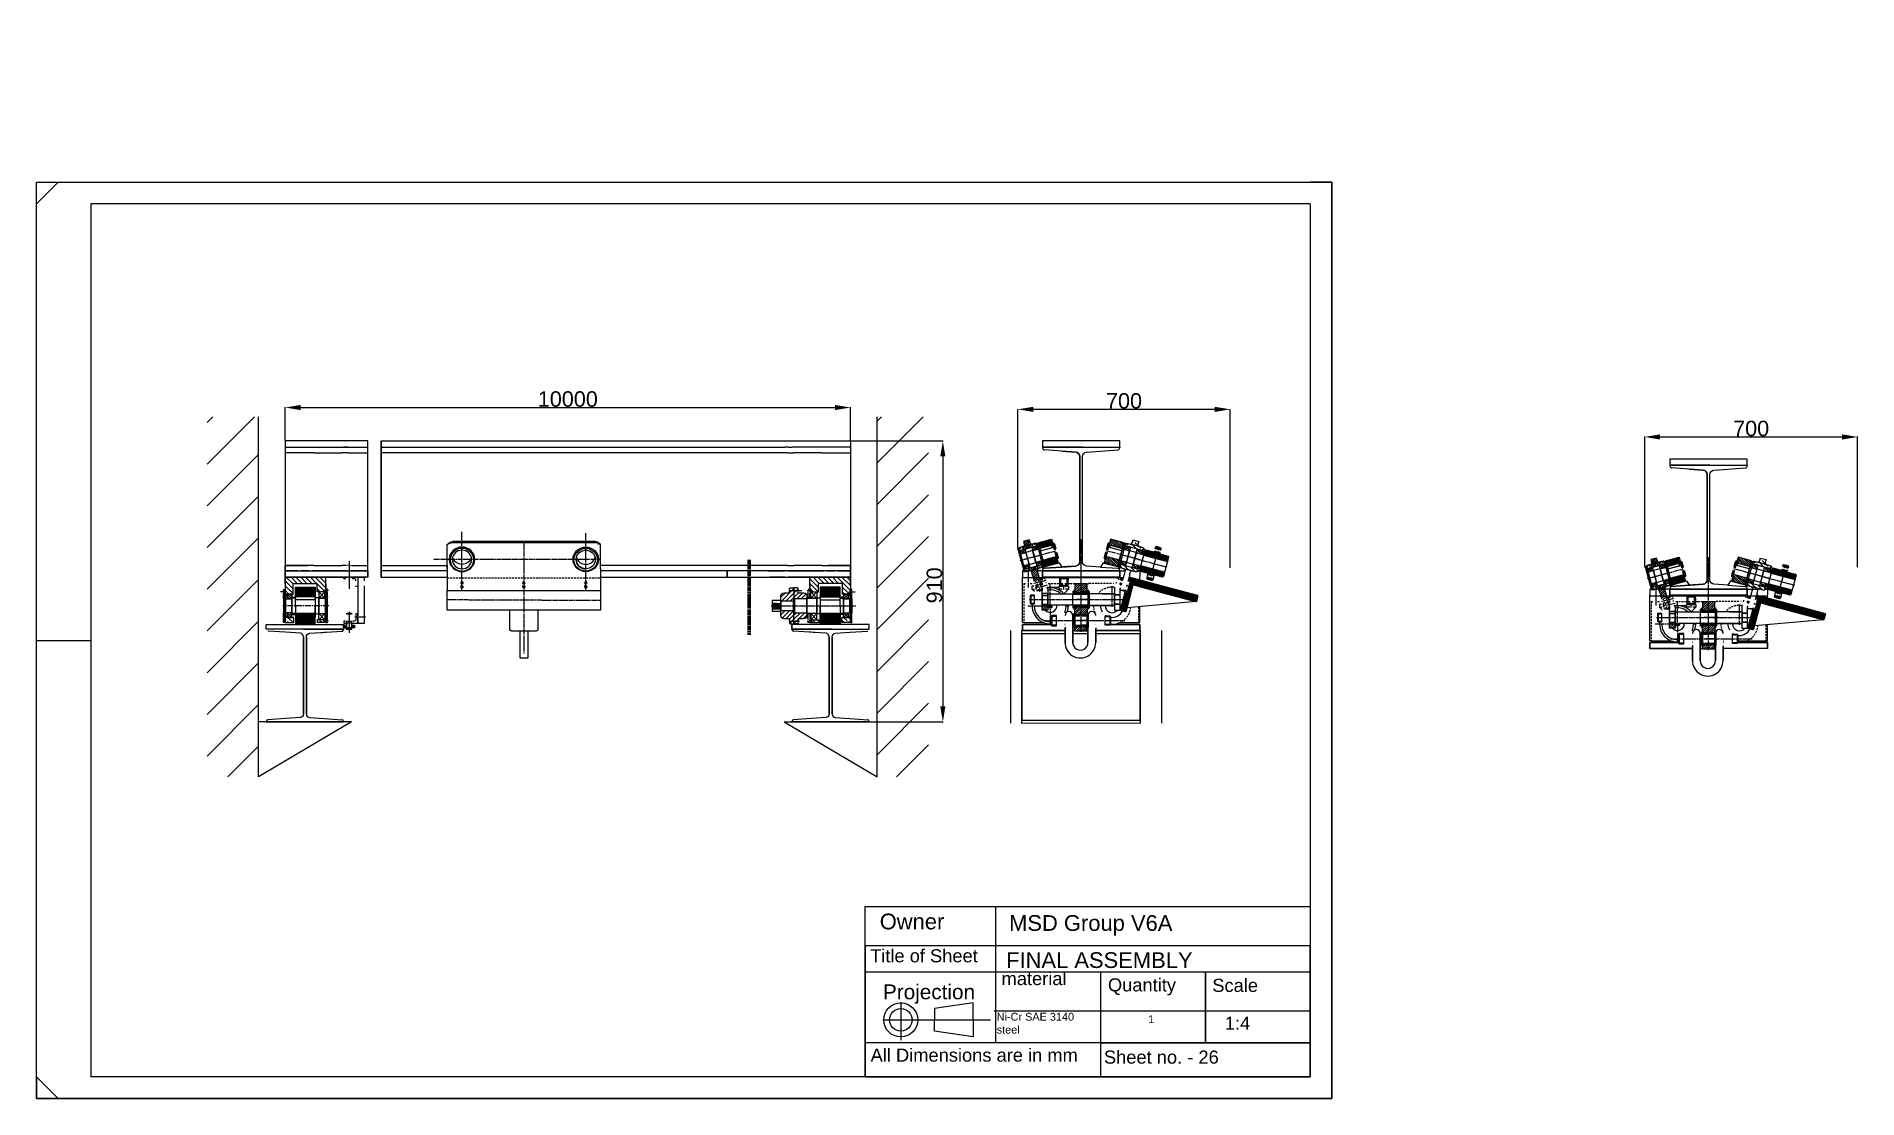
# Model space of a CAD drawing. Header units: millimetres. Extents: x -15074 to 21675, y -7568 to 6574.
# Drawn here: x 7479 to 13366, y -2107 to 1324 of the extents above; entities that cross this region are included whole.
import ezdxf

# ---------------------------------------------------------------- set-up
doc = ezdxf.new("R2010")
doc.units = ezdxf.units.MM
for name, pattern in [('AM_ISO02W050', [7.5, 6, -1.5]), ('AM_ISO08W050', [18, 12, -1.5, 3, -1.5]), ('AM_ISO08W050x2', [9, 6, -0.75, 1.5, -0.75]), ('Amconstr', [9999, 9999, 0]), ('CENTER2', [28.575, 19.05, -3.175, 3.175, -3.175]), ('Dashed', [2, 1, -1]), ('HIDDEN', [9.525, 6.35, -3.175])]:
    doc.linetypes.add(name, pattern=pattern)
for name, color, linetype, lineweight in [('AM_0', 7, 'Continuous', 50), ('AM_5', 250, 'Continuous', 25), ('AM_7', 142, 'AM_ISO08W050', 25), ('AM_8', 1, 'Continuous', 25), ('AM_CL', 1, 'Amconstr', 25)]:
    doc.layers.add(name, color=color, linetype=linetype, lineweight=lineweight)
doc.styles.get("Standard").update_dxf_attribs({"font": 'arial.ttf'})
doc.linetypes.add('Amzigzag', pattern='A,0.0001,[136,genltshp.shx,S=0.04,R=0,X=0,Y=0],-11', length=11.0001)
doc.dimstyles.new('AM_ISO$0', dxfattribs={"dimtxt": 3.5, "dimasz": 3.5, "dimexe": 1, "dimexo": 1, "dimgap": 1.5, "dimtad": 1, "dimdsep": 46, "dimtxsty": 'Standard', "dimcen": 0, "dimclrd": 256, "dimclre": 256, "dimclrt": 250, "dimadec": 0, "dimazin": 2, "dimtp": 0.1, "dimtm": 0.1, "dimtfac": 0.71, "dimtdec": 3, "dimtmove": 0, "dimatfit": 3, "dimfxl": 1, "dimlwd": -1, "dimlwe": -1, "dimarcsym": 1})
pattern_1 = [(60, (19561.9855, -488.7217), (-4.330127, 2.5), [])]
pattern_2 = [(60, (19561.9855, -488.7217), (-3.4641016, 2), [])]
pattern_3 = [(150, (19561.9855, -488.7217), (-1, -1.7320508), [])]
pattern_4 = [(150, (19561.9855, -488.7217), (-1.35, -2.3382686), [])]
pattern_5 = [(45, (13777.2099, -633.9465), (-1.0606602, 1.0606602), [])]
pattern_6 = [(45, (13777.2099, -633.9465), (-0.45254834, 0.45254834), [])]
pattern_7 = [(45, (9749.7405, -660.864), (-3.535534, 3.535534), [])]
pattern_8 = [(135, (-179.99, -3552.835), (-7.778175, -7.778175), [])]
pattern_9 = [(135, (-179.9902, -3552.8353), (-1.9091883, -1.9091883), [])]
pattern_10 = [(135, (-179.9902, -3552.8353), (-3.3234019, -3.3234019), [])]
pattern_11 = [(135, (-1354.785, -3552.835), (-7.778175, -7.778175), [])]
pattern_12 = [(45, (7985.5105, -2244.5), (-2.245064, 2.245064), [])]
pattern_13 = [(135, (-313461.0566, -105056.4394), (-1.414213562, -1.414213562), [])]
pattern_14 = [(60, (21589.99, -547.1373), (-4.330127, 2.5), [])]
pattern_15 = [(60, (21589.99, -547.1373), (-3.4641016, 2), [])]
pattern_16 = [(150, (21589.99, -547.1373), (-1, -1.7320508), [])]
pattern_17 = [(150, (21589.99, -547.1373), (-1.35, -2.3382686), [])]
pattern_18 = [(45, (15805.2144, -692.3621), (-1.0606602, 1.0606602), [])]
pattern_19 = [(45, (15805.2144, -692.3621), (-0.45254834, 0.45254834), [])]
pattern_20 = [(45, (11777.745, -719.2797), (-3.535534, 3.535534), [])]
pattern_21 = [(135, (1848.014, -3611.251), (-7.778175, -7.778175), [])]
pattern_22 = [(135, (1848.0142, -3611.251), (-1.9091883, -1.9091883), [])]
pattern_23 = [(135, (1848.014, -3611.251), (-3.3234019, -3.3234019), [])]
pattern_24 = [(45, (1846.808, -3067.566), (-7.071068, 7.071068), [])]
pattern_25 = [(135, (-2561.106, -3552.835), (-7.778175, -7.778175), [])]
pattern_26 = [(135, (-314667.378, -105056.4394), (-1.414213562, -1.414213562), [])]

msp = doc.modelspace()

# ---------------------------------------------------------------- texts
at = {"attachment_point": 1}
for s, width, gutter_width, heights, insert, char_height in [(' Owner', 356.80086, 105.734, [0], (10185.171, -1509.595), 50.7524), ('MSD Group V6A', 794.69286, 105.734, [0], (10623.063, -1514.456), 50.75238), ('Title of Sheet', 385.99368, 105.734, [0], (10173.818, -1624.647), 42.29365), ('FINAL ASSEMBLY ', 1070.58465, 105.734, [0], (10613.332, -1634.37), 50.75238), ('material', 320.28722, 105.734, [0], (10598.735, -1698.14), 42.2937), ('Projection', 438.85791, 239.54, [0], (10215.499, -1738.376), 47.9079), ('Quantity', 283.81887, 105.734, [0], (10942.562, -1718.634), 42.2937), ('Scale', 291.92796, 105.734, [0], (11279.901, -1720.254), 42.2937), ('Ni-Cr SAE 3140 \\Psteel', 463.69721, 125.802, [0], (10583.062, -1830.006), 25.16045), ('1', 443.17954, 125.802, [0], (11072.406, -1838.206), 25.16), ('\\pxi-3,l4,t4;1:4', 288.63395, 105.734, [0], (11278.068, -1842.13), 42.29365), ('All Dimensions are in mm', 816.59092, 105.734, [0], (10175.44, -1945.498), 42.29365), ('Sheet no. - 26', 614.67059, 105.734, [15.317], (10929.587, -1951.98), 42.29365)]:
    msp.add_mtext_dynamic_manual_height_columns(s, width=width, gutter_width=gutter_width, heights=heights, dxfattribs=dict(at, insert=insert, char_height=char_height))

# ---------------------------------------------------------------- blocks, each defined once
blk = doc.blocks.new('*U286')
at = {"color": 0, "linetype": 'CENTER2', "transparency": 16777216}
blk.add_line((112.9, 0), (-34.8, 0), dxfattribs=at)
blk = doc.blocks.new('*D287')
at = {"layer": 'AM_5', "linetype": 'ByBlock', "transparency": 16777216}
for p, q in [((8283.1, 18.4), (8283.1, 126.4)), ((8333.1, 125.4), (10060.3, 125.4)), ((10110.3, 18.4), (10110.3, 126.4))]:
    blk.add_line(p, q, dxfattribs=at)
at = {"layer": 'AM_5', "transparency": 16777216}
for points in [[(8333.1, 133.8), (8333.1, 117.1), (8283.1, 125.4)], [(10060.3, 133.8), (10060.3, 117.1), (10110.3, 125.4)]]:
    blk.add_solid(points, dxfattribs=at)
at = {"layer": 'Defpoints', "color": 0, "transparency": 16777216}
for p in [(10110.3, 125.4), (8283.1, 17.4), (10110.3, 17.4)]:
    blk.add_point(p, dxfattribs=at)
at = {"layer": 'AM_5', "color": 250, "transparency": 16777216, "insert": (9196.7, 152.5), "char_height": 50, "attachment_point": 5}
blk.add_mtext('10000', dxfattribs=at)
blk = doc.blocks.new('*D288')
at = {"layer": 'AM_5', "linetype": 'ByBlock', "transparency": 16777216}
for p, q in [((10111.3, 17.4), (10409.9, 17.4)), ((10408.9, -32.6), (10408.9, -840.1)), ((10111.3, -890.1), (10409.9, -890.1))]:
    blk.add_line(p, q, dxfattribs=at)
at = {"layer": 'AM_5', "transparency": 16777216}
for points in [[(10400.6, -32.6), (10417.2, -32.6), (10408.9, 17.4)], [(10400.6, -840.1), (10417.2, -840.1), (10408.9, -890.1)]]:
    blk.add_solid(points, dxfattribs=at)
at = {"layer": 'Defpoints', "color": 0, "transparency": 16777216}
for p in [(10110.3, 17.4), (10110.3, -890.1), (10408.9, -890.1)]:
    blk.add_point(p, dxfattribs=at)
at = {"layer": 'AM_5', "color": 250, "transparency": 16777216, "insert": (10381.9, -449.2), "char_height": 50, "attachment_point": 5, "rotation": 90}
blk.add_mtext('910', dxfattribs=at)
blk = doc.blocks.new('*U289')
at = {"color": 0, "linetype": 'CENTER2', "transparency": 16777216}
blk.add_line((-112.9, 0), (34.8, 0), dxfattribs=at)
blk = doc.blocks.new('*D290')
at = {"layer": 'AM_5', "linetype": 'ByBlock', "transparency": 16777216}
for p, q in [((12677.5, -390.1), (12677.5, 31.4)), ((12727.5, 30.4), (13315.6, 30.4)), ((13365.6, -390.1), (13365.6, 31.4))]:
    blk.add_line(p, q, dxfattribs=at)
at = {"layer": 'AM_5', "transparency": 16777216}
for points in [[(12727.5, 38.7), (12727.5, 22), (12677.5, 30.4)], [(13315.6, 38.7), (13315.6, 22), (13365.6, 30.4)]]:
    blk.add_solid(points, dxfattribs=at)
at = {"layer": 'Defpoints', "color": 0, "transparency": 16777216}
for p in [(13365.6, 30.4), (12677.5, -391.1), (13365.6, -391.1)]:
    blk.add_point(p, dxfattribs=at)
at = {"layer": 'AM_5', "color": 250, "transparency": 16777216, "insert": (13021.6, 57.4), "char_height": 50, "attachment_point": 5}
blk.add_mtext('700', dxfattribs=at)
blk = doc.blocks.new('*D378')
at = {"layer": 'AM_5', "linetype": 'ByBlock', "transparency": 16777216}
for p, q in [((10651.4, -329.5), (10651.4, 120.6)), ((10701.4, 119.6), (11287.6, 119.6)), ((11337.6, -392.1), (11337.6, 120.6))]:
    blk.add_line(p, q, dxfattribs=at)
at = {"layer": 'AM_5', "transparency": 16777216}
for points in [[(10701.4, 127.9), (10701.4, 111.2), (10651.4, 119.6)], [(11287.6, 127.9), (11287.6, 111.2), (11337.6, 119.6)]]:
    blk.add_solid(points, dxfattribs=at)
at = {"layer": 'Defpoints', "color": 0, "transparency": 16777216}
for p in [(11337.6, 119.6), (10651.4, -330.5), (11337.6, -393.1)]:
    blk.add_point(p, dxfattribs=at)
at = {"layer": 'AM_5', "color": 250, "transparency": 16777216, "insert": (10994.5, 146.6), "char_height": 50, "attachment_point": 5}
blk.add_mtext('700', dxfattribs=at)

# ---------------------------------------------------------------- dimensions: what is measured, and where the dimension line sits
at = {"layer": 'AM_5'}
for base, p1, p2, text, picture, middle in [((10110.26, 125.437), (8283.129, 17.366), (10110.26, 17.366), '10000', '*D287', (9196.695, 152.465)), ((11337.585, 119.565), (10651.419, -330.496), (11337.585, -393.078), '700', '*D378', (10994.502, 146.594))]:
    dim = msp.add_linear_dim(base=base, p1=p1, p2=p2, angle=0, text=text, dimstyle='AM_ISO$0', override={"dimtxt": 50, "dimasz": 50, "dimpost": ''}, dxfattribs=at)
    dim.commit()
    dim.dimension.update_dxf_attribs({"geometry": picture, "text_midpoint": middle})
dim = msp.add_linear_dim(base=(13365.59, 30.361), p1=(12677.521, -391.083), p2=(13365.59, -391.083), text='700', dimstyle='AM_ISO$0', override={"dimtxt": 50, "dimasz": 50, "dimpost": ''}, dxfattribs=at)
dim.commit()
dim.dimension.update_dxf_attribs({"geometry": '*D290', "text_midpoint": (13021.555, 57.39)})
dim = msp.add_linear_dim(base=(10408.909, -890.076), p1=(10110.26, 17.366), p2=(10110.26, -890.076), angle=90, text='910', dimstyle='AM_ISO$0', override={"dimtxt": 50, "dimasz": 50}, dxfattribs=at)
dim.commit()
dim.dimension.update_dxf_attribs({"geometry": '*D288', "text_midpoint": (10408.909, -449.249), "dimtype": 160})

# ---------------------------------------------------------------- hatches: boundary and pattern name
h = msp.add_hatch()
h.set_pattern_fill('ANSI31', color=256, scale=30)
h.set_pattern_definition([(45, (16194.37, 2987.33), (-67.3519, 67.3519), [])])
h.paths.add_polyline_path([(8030.597, 95.472), (8197.129, 95.472), (8197.129, -1067.61), (8030.597, -1067.61)])
h = msp.add_hatch()
h.set_pattern_fill('ANSI31', color=256, scale=30)
h.set_pattern_definition([(45, (14988.05, 2987.33), (-67.3519, 67.3519), [])])
h.paths.add_polyline_path([(10362.793, 95.472), (10196.26, 95.472), (10196.26, -1067.61), (10362.793, -1067.61)])
h = msp.add_hatch()
h.set_pattern_fill('_U', color=256, scale=2.7, angle=135, style=0, pattern_type=0)
h.set_pattern_definition(pattern_9)
h.paths.add_polyline_path([(11102.247, -339.638), (11092.588, -337.05), (11091.87, -339.731), (11091.165, -342.363), (11065.21, -335.408, 0.41421356), (11061.536, -337.53), (11057.912, -351.053), (11096.424, -361.372)])
h.paths.add_polyline_path([(11136.438, -354.494), (11110.483, -347.539), (11111.389, -344.158), (11111.907, -342.227), (11104.179, -340.156), (11103.213, -339.897), (11102.247, -339.638), (11096.424, -361.372), (11134.936, -371.691), (11138.559, -358.168, 0.41421356)])
h.paths.add_polyline_path([(11112.762, -327.444), (11106, -325.633), (11103.8, -333.843), (11104.766, -334.102), (11105.732, -334.361), (11113.46, -336.431), (11113.977, -334.499), (11114.883, -331.118, 0.41421356)])
h.paths.add_polyline_path([(11106, -325.633), (11099.239, -323.821, 0.41421356), (11095.565, -325.942), (11094.859, -328.574), (11094.141, -331.255), (11103.8, -333.843)])
h.paths.add_polyline_path([(11087.106, -396.145), (11048.595, -385.826), (11044.971, -399.349, 0.41421356), (11047.093, -403.023), (11073.047, -409.978), (11071.624, -415.29), (11081.283, -417.878)])
h.paths.add_polyline_path([(11125.618, -406.464), (11087.106, -396.145), (11081.283, -417.878), (11082.249, -418.137), (11083.215, -418.396), (11090.942, -420.467), (11091.46, -418.535), (11092.366, -415.154), (11118.32, -422.109, 0.41421356), (11121.995, -419.987)])
h.paths.add_polyline_path([(11089.389, -426.262), (11081.662, -424.192), (11080.696, -423.933), (11079.73, -423.674), (11077.53, -431.884), (11084.292, -433.696, 0.41421356), (11087.966, -431.575)])
h.paths.add_polyline_path([(11079.73, -423.674), (11070.071, -421.086), (11069.353, -423.766), (11068.647, -426.398, 0.41421356), (11070.769, -430.073), (11077.53, -431.884)])
h = msp.add_hatch()
h.set_pattern_fill('_U', color=256, scale=5, angle=45, pattern_type=0)
h.set_pattern_definition([(45, (-5394.48, -3939.3705), (-3.5355339, 3.5355339), [])])
h.paths.add_polyline_path([(10704.268, -435.021), (10705.176, -438.409), (10722.556, -433.752), (10720.887, -427.526), (10717.261, -413.993), (10713.912, -401.348, -0.41337377), (10717.451, -395.238), (10691.258, -402.173, -0.36277072), (10696.491, -405.877), (10699.261, -416.337)])
h.paths.add_polyline_path([(10726.712, -449.265), (10724.626, -441.479), (10707.246, -446.136), (10708.154, -449.524), (10708.425, -450.534), (10709.332, -453.922)])
h.paths.add_polyline_path([(10711.403, -461.65), (10712.311, -465.038), (10712.613, -466.165), (10729.903, -466.163), (10729.905, -461.179), (10728.783, -456.993)])
h.paths.add_polyline_path([(10730.022, -509.98), (10730.022, -512.48), (10729.919, -527.001), (10729.919, -528.98), (10747.919, -528.98), (10747.919, -509.98)])
h = msp.add_hatch()
h.set_pattern_fill('_U', color=256, scale=2.7, angle=135, style=0, pattern_type=0)
h.set_pattern_definition(pattern_22)
h.paths.add_polyline_path([(13130.252, -398.054), (13120.593, -395.466), (13119.874, -398.146), (13119.169, -400.778), (13093.215, -393.824, 0.41421356), (13089.54, -395.945), (13085.917, -409.468), (13124.428, -419.787)])
h.paths.add_polyline_path([(13164.442, -412.909), (13138.488, -405.955), (13139.393, -402.574), (13139.911, -400.642), (13132.184, -398.572), (13131.218, -398.313), (13130.252, -398.054), (13124.428, -419.787), (13162.94, -430.107), (13166.564, -416.584, 0.41421356)])
h.paths.add_polyline_path([(13140.766, -385.86), (13134.005, -384.048), (13131.805, -392.258), (13132.771, -392.517), (13133.737, -392.776), (13141.464, -394.847), (13141.982, -392.915), (13142.888, -389.534, 0.41421356)])
h.paths.add_polyline_path([(13134.005, -384.048), (13127.243, -382.236, 0.41421356), (13123.569, -384.358), (13122.864, -386.99), (13122.146, -389.67), (13131.805, -392.258)])
h.paths.add_polyline_path([(13115.111, -454.561), (13076.599, -444.242), (13072.976, -457.765, 0.41421356), (13075.097, -461.439), (13101.052, -468.393), (13099.628, -473.706), (13109.288, -476.294)])
h.paths.add_polyline_path([(13153.623, -464.88), (13115.111, -454.561), (13109.288, -476.294), (13110.253, -476.553), (13111.219, -476.812), (13118.947, -478.882), (13119.464, -476.95), (13120.37, -473.57), (13146.325, -480.524, 0.41421356), (13149.999, -478.403)])
h.paths.add_polyline_path([(13117.394, -484.678), (13109.666, -482.607), (13108.701, -482.348), (13107.735, -482.09), (13105.535, -490.3), (13112.296, -492.112, 0.41421356), (13115.97, -489.99)])
h.paths.add_polyline_path([(13107.735, -482.09), (13098.075, -479.501), (13097.357, -482.182), (13096.652, -484.814, 0.41421356), (13098.773, -488.488), (13105.535, -490.3)])
h = msp.add_hatch()
h.set_pattern_fill('_U', color=256, scale=11, angle=135, pattern_type=0)
h.set_pattern_definition(pattern_11)
h.paths.add_polyline_path([(8283.129, -422.634), (8414.594, -422.634), (8414.594, -442.634), (8414.594, -463.858), (8404.194, -463.858), (8403.594, -464.458), (8403.594, -467.258), (8404.194, -467.858), (8414.594, -467.858), (8414.594, -468.953), (8414.594, -470.076), (8386.594, -470.076), (8386.594, -460.562), (8386.594, -442.634), (8308.585, -442.634), (8308.585, -444.568), (8308.585, -477.59), (8283.129, -477.59), (8283.129, -471.84), (8293.529, -471.84), (8294.129, -471.24), (8294.129, -468.44), (8293.529, -467.84), (8283.129, -467.84), (8283.129, -462.09), (8283.129, -444.568)])
h = msp.add_hatch()
h.set_pattern_fill('ANSI31', color=256)
h.set_pattern_definition(pattern_12)
h.paths.add_polyline_path([(8414.594, -474.562), (8411.594, -474.562), (8411.594, -470.076), (8414.594, -470.076), (8414.594, -467.858), (8418.194, -467.858), (8418.894, -467.858), (8419.594, -467.858), (8419.594, -469.858), (8419.594, -488.09), (8419.594, -515.076), (8414.594, -515.076), (8414.594, -488.09)])
h.paths.add_polyline_path([(8414.594, -461.231), (8419.594, -461.231), (8419.594, -461.858), (8419.594, -463.858), (8418.894, -463.858), (8418.194, -463.858), (8414.594, -463.858)])
h.paths.add_polyline_path([(8414.594, -515.076), (8419.594, -515.076), (8419.594, -542.09), (8419.594, -560.322), (8419.594, -562.322), (8418.894, -562.322), (8418.194, -562.322), (8414.594, -562.322), (8414.594, -560.076), (8411.594, -560.076), (8411.594, -555.59), (8414.594, -555.59), (8414.594, -542.09)])
h.paths.add_polyline_path([(8414.594, -566.322), (8418.194, -566.322), (8418.894, -566.322), (8419.594, -566.322), (8419.594, -568.322), (8419.594, -568.771), (8414.594, -568.771)])
h = msp.add_hatch()
h.set_pattern_fill('_U', color=256, scale=11, angle=135, pattern_type=0)
h.set_pattern_definition(pattern_25)
h.paths.add_polyline_path([(10110.26, -422.634), (9978.795, -422.634), (9978.795, -442.634), (9978.795, -463.858), (9989.195, -463.858), (9989.795, -464.458), (9989.795, -467.258), (9989.195, -467.858), (9978.795, -467.858), (9978.795, -468.953), (9978.795, -470.076), (10006.795, -470.076), (10006.795, -460.562), (10006.795, -442.634), (10084.805, -442.634), (10084.805, -444.568), (10084.805, -477.59), (10110.26, -477.59), (10110.26, -471.84), (10099.86, -471.84), (10099.26, -471.24), (10099.26, -468.44), (10099.86, -467.84), (10110.26, -467.84), (10110.26, -462.09), (10110.26, -444.568)])
h = msp.add_hatch()
h.set_pattern_fill('_U', color=256, scale=2.5, angle=45, style=0, pattern_type=0)
h.set_pattern_definition([(45, (-179.9902, -3552.8353), (-1.76776695, 1.76776695), [])])
h.paths.add_polyline_path([(11010.874, -422.69), (11007.57, -435.021), (11007.532, -435.163), (11012.462, -436.489), (11012.762, -437.613), (11009.386, -450.167), (11008.562, -450.989), (11003.646, -449.667), (11003.375, -450.676), (11008.291, -451.999), (11008.591, -453.123), (11005.214, -465.676), (11004.391, -466.498), (10999.489, -465.18), (10999.225, -466.165), (10999.036, -466.165), (10981.933, -528.98), (11001.251, -534.156), (11024.545, -447.223), (11037.111, -450.59), (11043.584, -452.324), (11196.44, -493.282), (11227.39, -501.575), (11228.369, -501.864), (11233.593, -482.367), (11155.763, -461.513)])
h = msp.add_hatch()
h.set_pattern_fill('_U', color=256, scale=5, angle=45, pattern_type=0)
h.set_pattern_definition([(45, (-3366.4756, -3997.786), (-3.5355339, 3.5355339), [])])
h.paths.add_polyline_path([(12732.272, -493.437), (12733.18, -496.825), (12750.56, -492.168), (12748.892, -485.942), (12745.266, -472.409), (12741.917, -459.764, -0.41337377), (12745.456, -453.654), (12719.262, -460.589, -0.36277072), (12724.496, -464.293), (12727.266, -474.752)])
h.paths.add_polyline_path([(12754.717, -507.681), (12752.631, -499.895), (12735.251, -504.552), (12736.158, -507.94), (12736.429, -508.95), (12737.337, -512.338)])
h.paths.add_polyline_path([(12739.407, -520.065), (12740.315, -523.453), (12740.617, -524.581), (12757.907, -524.579), (12757.909, -519.595), (12756.787, -515.408)])
h.paths.add_polyline_path([(12758.026, -568.396), (12758.026, -570.896), (12757.923, -585.417), (12757.923, -587.396), (12775.923, -587.396), (12775.923, -568.396)])
h = msp.add_hatch()
h.set_pattern_fill('ANSI31', color=256)
h.set_pattern_definition(pattern_12)
h.paths.add_polyline_path([(8305.129, -490.076), (8305.129, -487.076), (8316.562, -487.076), (8316.562, -490.076)])
h.paths.add_polyline_path([(8305.129, -543.076), (8305.129, -540.076), (8316.562, -540.076), (8316.562, -542.09), (8316.544, -542.09), (8316.544, -543.076)])
h = msp.add_hatch()
h.set_pattern_fill('ANSI31', color=256)
h.set_pattern_definition([(45, (6779.189, -2244.5), (-2.245064, 2.245064), [])])
h.paths.add_polyline_path([(10088.26, -490.076), (10088.26, -487.076), (10076.828, -487.076), (10076.828, -490.076)])
h.paths.add_polyline_path([(10088.26, -543.076), (10088.26, -540.076), (10076.828, -540.076), (10076.828, -542.09), (10076.845, -542.09), (10076.845, -543.076)])
h = msp.add_hatch()
h.set_pattern_fill('_U', color=256, scale=2.5, angle=45, style=0, pattern_type=0)
h.set_pattern_definition([(45, (1848.0142, -3611.251), (-1.76776695, 1.76776695), [])])
h.paths.add_polyline_path([(13038.878, -481.106), (13035.574, -493.437), (13035.536, -493.579), (13040.467, -494.905), (13040.767, -496.029), (13037.39, -508.583), (13036.567, -509.405), (13031.65, -508.082), (13031.379, -509.092), (13036.295, -510.414), (13036.595, -511.538), (13033.219, -524.092), (13032.395, -524.914), (13027.493, -523.595), (13027.229, -524.581), (13027.041, -524.581), (13009.937, -587.396), (13029.256, -592.572), (13052.55, -505.639), (13065.116, -509.006), (13071.588, -510.74), (13224.444, -551.698), (13255.394, -559.991), (13256.373, -560.28), (13261.597, -540.783), (13183.767, -519.928)])
h = msp.add_hatch()
h.set_pattern_fill('_U', color=256, scale=11, angle=135, style=0, pattern_type=0)
h.set_pattern_definition(pattern_11)
h.paths.add_polyline_path([(8283.129, -552.59), (8283.129, -562.349), (8293.544, -562.349), (8293.973, -562.778), (8294.144, -562.949), (8294.144, -565.919), (8293.973, -565.919), (8293.544, -566.349), (8283.129, -566.349), (8283.129, -569.59), (8311.129, -569.59), (8311.129, -552.59)])
h = msp.add_hatch()
h.set_pattern_fill('_U', color=256, scale=11, angle=135, pattern_type=0)
h.set_pattern_definition(pattern_11)
h.paths.add_polyline_path([(8386.594, -560.076), (8414.594, -560.076), (8414.594, -562.322), (8404.194, -562.322), (8403.594, -562.922), (8403.594, -565.722), (8404.194, -566.322), (8414.594, -566.322), (8414.594, -569.59), (8386.594, -569.59)])
h = msp.add_hatch()
h.set_pattern_fill('_U', color=256, scale=11, angle=135, pattern_type=0)
h.set_pattern_definition(pattern_25)
h.paths.add_polyline_path([(10006.795, -560.076), (9978.795, -560.076), (9978.795, -562.322), (9989.195, -562.322), (9989.795, -562.922), (9989.795, -565.722), (9989.195, -566.322), (9978.795, -566.322), (9978.795, -569.59), (10006.795, -569.59)])
h = msp.add_hatch()
h.set_pattern_fill('_U', color=256, scale=11, angle=135, style=0, pattern_type=0)
h.set_pattern_definition(pattern_25)
h.paths.add_polyline_path([(10082.26, -552.59), (10082.26, -569.59), (10110.26, -569.59), (10110.26, -566.349), (10099.845, -566.349), (10099.416, -565.919), (10099.245, -565.749), (10099.245, -562.778), (10099.416, -562.778), (10099.845, -562.349), (10110.26, -562.349), (10110.26, -552.59)])
at = {"layer": 'AM_8', "true_color": 0x000000}
h = msp.add_hatch(dxfattribs=at)
h.set_pattern_fill('_U', color=18, scale=2, angle=60, style=0, pattern_type=0)
h.set_pattern_definition([(60, (19561.9855, -488.7217), (-1.7320508, 1), [])])
edge = h.paths.add_edge_path(flags=0)
edge.add_line((10654.836, -331.656), (10651.938, -332.433))
edge.add_line((10651.55, -330.984), (10651.938, -332.433))
edge.add_line((10654.447, -330.207), (10651.55, -330.984))
edge.add_line((10654.836, -331.656), (10654.447, -330.207))
edge = h.paths.add_edge_path(flags=0)
edge.add_line((10652.973, -336.296), (10655.871, -335.52))
edge.add_line((10656.259, -336.969), (10655.871, -335.52))
edge.add_line((10659.157, -336.192), (10656.259, -336.969))
edge.add_line((10659.933, -339.09), (10659.157, -336.192))
edge.add_line((10657.036, -339.866), (10659.933, -339.09))
edge.add_line((10671.529, -393.958), (10657.036, -339.866))
edge.add_line((10674.427, -393.182), (10671.529, -393.958))
edge.add_line((10675.204, -396.08), (10674.427, -393.182))
edge.add_line((10672.306, -396.856), (10675.204, -396.08))
edge.add_line((10672.694, -398.305), (10672.306, -396.856))
edge.add_line((10672.694, -398.305), (10669.796, -399.081))
edge.add_line((10652.973, -336.296), (10669.796, -399.081))
edge = h.paths.add_edge_path(flags=0)
edge.add_line((10670.832, -402.945), (10671.22, -404.394))
edge.add_line((10670.832, -402.945), (10673.729, -402.169))
edge.add_line((10674.118, -403.618), (10673.729, -402.169))
edge.add_line((10671.22, -404.394), (10674.118, -403.618))
edge = h.paths.add_edge_path(flags=0)
edge.add_line((10670.832, -402.945), (10673.729, -402.169))
edge.add_line((10669.796, -399.081), (10670.832, -402.945))
edge.add_line((10672.694, -398.305), (10669.796, -399.081))
edge.add_line((10673.729, -402.169), (10672.694, -398.305))
edge = h.paths.add_edge_path(flags=0)
edge.add_line((10652.973, -336.296), (10655.871, -335.52))
edge.add_line((10651.938, -332.433), (10652.973, -336.296))
edge.add_line((10654.836, -331.656), (10651.938, -332.433))
edge.add_line((10655.871, -335.52), (10654.836, -331.656))
edge = h.paths.add_edge_path(flags=0)
edge.add_line((10670.832, -402.945), (10673.729, -402.169))
edge.add_line((10669.796, -399.081), (10670.832, -402.945))
edge.add_line((10672.694, -398.305), (10669.796, -399.081))
edge.add_line((10673.729, -402.169), (10672.694, -398.305))
edge = h.paths.add_edge_path(flags=0)
edge.add_line((10652.973, -336.296), (10655.871, -335.52))
edge.add_line((10651.938, -332.433), (10652.973, -336.296))
edge.add_line((10654.836, -331.656), (10651.938, -332.433))
edge.add_line((10655.871, -335.52), (10654.836, -331.656))
h = msp.add_hatch(dxfattribs=at)
h.set_pattern_fill('_U', color=18, scale=5, angle=60, style=0, pattern_type=0)
h.set_pattern_definition(pattern_1)
edge = h.paths.add_edge_path(flags=0)
edge.add_line((10655.871, -335.52), (10667.848, -332.31))
edge.add_line((10667.848, -332.31), (10668.273, -331.576))
edge.add_line((10668.273, -331.576), (10667.548, -328.871))
edge.add_line((10667.548, -328.871), (10666.813, -328.447))
edge.add_line((10666.813, -328.447), (10654.836, -331.656))
edge.add_line((10654.447, -330.207), (10654.836, -331.656))
edge.add_line((10656.569, -326.533), (10654.447, -330.207))
edge.add_line((10709.212, -312.427), (10656.569, -326.533))
edge.add_line((10712.886, -314.549), (10709.212, -312.427))
edge.add_line((10713.404, -316.48), (10712.886, -314.549))
edge.add_line((10713.404, -316.48), (10701.272, -319.731))
edge.add_line((10701.272, -319.731), (10700.96, -320.27))
edge.add_line((10700.96, -320.27), (10701.509, -322.318))
edge.add_line((10701.509, -322.318), (10702.048, -322.629))
edge.add_line((10702.048, -322.629), (10714.18, -319.378))
edge.add_line((10714.698, -321.31), (10714.18, -319.378))
edge.add_line((10656.259, -336.969), (10714.698, -321.31))
edge.add_line((10655.871, -335.52), (10656.259, -336.969))
edge = h.paths.add_edge_path(flags=0)
edge.add_line((10713.404, -316.48), (10701.272, -319.731))
edge.add_line((10714.18, -319.378), (10713.404, -316.48))
edge.add_line((10702.048, -322.629), (10714.18, -319.378))
edge.add_line((10701.509, -322.318), (10702.048, -322.629))
edge.add_line((10700.96, -320.27), (10701.509, -322.318))
edge.add_line((10701.272, -319.731), (10700.96, -320.27))
edge = h.paths.add_edge_path(flags=0)
edge.add_line((10655.871, -335.52), (10667.848, -332.31))
edge.add_line((10654.836, -331.656), (10655.871, -335.52))
edge.add_line((10666.813, -328.447), (10654.836, -331.656))
edge.add_line((10667.548, -328.871), (10666.813, -328.447))
edge.add_line((10668.273, -331.576), (10667.548, -328.871))
edge.add_line((10667.848, -332.31), (10668.273, -331.576))
edge = h.paths.add_edge_path(flags=0)
edge.add_line((10713.404, -316.48), (10701.272, -319.731))
edge.add_line((10714.18, -319.378), (10713.404, -316.48))
edge.add_line((10702.048, -322.629), (10714.18, -319.378))
edge.add_line((10701.509, -322.318), (10702.048, -322.629))
edge.add_line((10700.96, -320.27), (10701.509, -322.318))
edge.add_line((10701.272, -319.731), (10700.96, -320.27))
edge = h.paths.add_edge_path(flags=0)
edge.add_line((10655.871, -335.52), (10667.848, -332.31))
edge.add_line((10654.836, -331.656), (10655.871, -335.52))
edge.add_line((10666.813, -328.447), (10654.836, -331.656))
edge.add_line((10667.548, -328.871), (10666.813, -328.447))
edge.add_line((10668.273, -331.576), (10667.548, -328.871))
edge.add_line((10667.848, -332.31), (10668.273, -331.576))
h = msp.add_hatch(dxfattribs=at)
h.set_pattern_fill('_U', color=18, scale=5, angle=60, style=0, pattern_type=0)
h.set_pattern_definition(pattern_1)
edge = h.paths.add_edge_path()
edge.add_line((10690.772, -312.192), (10688.184, -302.532))
edge.add_line((10688.184, -302.532), (10669.832, -307.45))
edge.add_line((10669.832, -307.45), (10672.42, -317.109))
edge.add_arc((10667.59, -318.403), 5, -75, 15, ccw=False)
edge.add_line((10668.884, -323.233), (10696.896, -315.727))
edge.add_arc((10695.602, -310.898), 5, 195, 285, ccw=False)
h = msp.add_hatch(dxfattribs=at)
h.set_pattern_fill('_U', color=18, scale=2, angle=150, style=0, pattern_type=0)
h.set_pattern_definition(pattern_3)
edge = h.paths.add_edge_path(flags=0)
edge.add_line((10716.301, -315.704), (10713.404, -316.48))
edge.add_line((10712.886, -314.549), (10713.404, -316.48))
edge.add_line((10715.784, -313.772), (10712.886, -314.549))
edge.add_line((10716.301, -315.704), (10715.784, -313.772))
edge = h.paths.add_edge_path(flags=0)
edge.add_line((10714.18, -319.378), (10717.078, -318.602))
edge.add_line((10720.701, -332.125), (10717.078, -318.602))
edge.add_line((10717.804, -332.901), (10720.701, -332.125))
edge.add_line((10715.474, -324.208), (10717.804, -332.901))
edge.add_line((10712.576, -324.984), (10715.474, -324.208))
edge.add_line((10711.8, -322.087), (10712.576, -324.984))
edge.add_line((10714.698, -321.31), (10711.8, -322.087))
edge.add_line((10714.18, -319.378), (10714.698, -321.31))
edge = h.paths.add_edge_path(flags=0)
edge.add_line((10714.18, -319.378), (10717.078, -318.602))
edge.add_line((10713.404, -316.48), (10714.18, -319.378))
edge.add_line((10716.301, -315.704), (10713.404, -316.48))
edge.add_line((10717.078, -318.602), (10716.301, -315.704))
edge = h.paths.add_edge_path(flags=0)
edge.add_line((10714.18, -319.378), (10717.078, -318.602))
edge.add_line((10713.404, -316.48), (10714.18, -319.378))
edge.add_line((10716.301, -315.704), (10713.404, -316.48))
edge.add_line((10717.078, -318.602), (10716.301, -315.704))
h = msp.add_hatch(dxfattribs=at)
h.set_pattern_fill('_U', color=18, scale=4, angle=60, style=0, pattern_type=0)
h.set_pattern_definition(pattern_2)
edge = h.paths.add_edge_path(flags=0)
edge.add_line((10717.198, -311.323), (10722.03, -329.357))
edge.add_line((10760.665, -299.676), (10717.198, -311.323))
edge.add_line((10765.497, -317.71), (10760.665, -299.676))
edge.add_line((10722.03, -329.357), (10765.497, -317.71))
h = msp.add_hatch(dxfattribs=at)
h.set_pattern_fill('_U', color=18, scale=2.7, angle=150, style=0, pattern_type=0)
h.set_pattern_definition(pattern_4)
edge = h.paths.add_edge_path()
edge.add_line((10774.812, -333.155), (10769.982, -334.449))
edge.add_line((10774.812, -333.155), (10770.024, -315.285))
edge.add_arc((10766.16, -316.321), 4, 15, 105)
edge.add_line((10765.125, -312.457), (10764.159, -312.716))
edge.add_line((10764.159, -312.716), (10769.982, -334.449))
h.paths.add_polyline_path([(10769.464, -332.517), (10774.812, -333.155)], flags=16)
h.paths.add_polyline_path([(10769.464, -332.517), (10774.812, -333.155)], flags=17)
h = msp.add_hatch(dxfattribs=at)
h.set_pattern_fill('_U', color=18, scale=2.7, angle=150, style=0, pattern_type=0)
h.set_pattern_definition(pattern_4)
edge = h.paths.add_edge_path()
edge.add_line((10772.053, -342.177), (10777.876, -363.91))
edge.add_line((10777.876, -363.91), (10778.842, -363.651))
edge.add_arc((10777.807, -359.787), 4, 285, 375)
edge.add_line((10781.67, -358.752), (10776.882, -340.882))
edge.add_line((10772.053, -342.177), (10776.882, -340.882))
h.paths.add_polyline_path([(10776.882, -340.882), (10776.669, -340.086), (10771.839, -341.38), (10772.053, -342.177)], flags=17)
h.paths.add_polyline_path([(10776.882, -340.882), (10776.669, -340.086), (10771.839, -341.38), (10772.053, -342.177)], flags=17)
h = msp.add_hatch(dxfattribs=at)
h.set_pattern_fill('_U', color=18, scale=2.7, angle=135, style=0, pattern_type=0)
h.set_pattern_definition(pattern_9)
edge = h.paths.add_edge_path()
edge.add_line((10932.996, -363.651), (10933.962, -363.91))
edge.add_line((10933.962, -363.91), (10939.785, -342.177))
edge.add_line((10939.785, -342.177), (10934.955, -340.882))
edge.add_line((10934.955, -340.882), (10930.167, -358.752))
edge.add_arc((10934.031, -359.787), 4, 165, 255)
h = msp.add_hatch(dxfattribs=at)
h.set_pattern_fill('_U', color=18, scale=2.7, angle=135, style=0, pattern_type=0)
h.set_pattern_definition(pattern_9)
edge = h.paths.add_edge_path()
edge.add_arc((10945.678, -316.321), 4, 75, 165)
edge.add_line((10941.814, -315.285), (10937.026, -333.155))
edge.add_line((10937.026, -333.155), (10941.856, -334.449))
edge.add_line((10941.856, -334.449), (10947.679, -312.716))
edge.add_line((10947.679, -312.716), (10946.713, -312.457))
h = msp.add_hatch(dxfattribs=at)
h.set_pattern_fill('_U', color=18, scale=4.7, angle=135, style=0, pattern_type=0)
h.set_pattern_definition(pattern_10)
h.paths.add_polyline_path([(10994.64, -311.323), (10951.173, -299.676), (10946.341, -317.71), (10989.808, -329.357)])
h = msp.add_hatch(dxfattribs=at)
h.set_pattern_fill('_U', color=18, scale=2.7, angle=135, style=0, pattern_type=0)
h.set_pattern_definition(pattern_9)
h.paths.add_polyline_path([(10996.364, -324.208), (10996.38, -324.212), (10999.261, -324.984), (11000.017, -322.163), (10998.809, -321.843), (10998.83, -321.763), (10997.14, -321.31), (10997.528, -319.861), (10997.658, -319.378), (10994.76, -318.602), (10991.136, -332.125), (10991.147, -332.128), (10991.422, -331.102), (10994.309, -331.876), (10996.305, -324.428)])
h = msp.add_hatch(dxfattribs=at)
h.set_pattern_fill('_U', color=18, scale=11, angle=135, style=0, pattern_type=0)
h.set_pattern_definition(pattern_8)
edge = h.paths.add_edge_path(flags=0)
edge.add_line((10997.14, -321.31), (11055.578, -336.969))
edge.add_line((10997.528, -319.861), (10997.14, -321.31))
edge.add_line((10997.658, -319.378), (10997.528, -319.861))
edge.add_line((11009.79, -322.629), (10997.658, -319.378))
edge.add_line((11010.329, -322.318), (11009.79, -322.629))
edge.add_line((11010.877, -320.27), (11010.329, -322.318))
edge.add_line((11010.566, -319.731), (11010.877, -320.27))
edge.add_line((10998.434, -316.48), (11010.566, -319.731))
edge.add_line((10998.563, -315.998), (10998.434, -316.48))
edge.add_line((10998.952, -314.549), (10998.563, -315.998))
edge.add_line((10998.956, -314.546), (10998.952, -314.549))
edge.add_line((11002.626, -312.427), (10998.956, -314.546))
edge.add_line((11055.269, -326.533), (11002.626, -312.427))
edge.add_line((11057.388, -330.203), (11055.269, -326.533))
edge.add_line((11057.39, -330.207), (11057.388, -330.203))
edge.add_line((11057.002, -331.656), (11057.39, -330.207))
edge.add_line((11045.025, -328.447), (11057.002, -331.656))
edge.add_line((11044.29, -328.871), (11045.025, -328.447))
edge.add_line((11043.565, -331.576), (11044.29, -328.871))
edge.add_line((11043.989, -332.31), (11043.565, -331.576))
edge.add_line((11055.967, -335.52), (11043.989, -332.31))
edge.add_line((11055.578, -336.969), (11055.967, -335.52))
h = msp.add_hatch(dxfattribs=at)
h.set_pattern_fill('_U', color=18, scale=11, angle=135, style=0, pattern_type=0)
h.set_pattern_definition(pattern_8)
edge = h.paths.add_edge_path(flags=0)
edge.add_line((11015.566, -315.853), (11042.35, -323.029))
edge.add_arc((11016.236, -310.898), 5, 262.3061035, 345)
edge.add_line((11023.653, -302.532), (11021.065, -312.192))
edge.add_line((11042.006, -307.45), (11023.653, -302.532))
edge.add_line((11039.418, -317.109), (11042.006, -307.45))
edge.add_arc((11044.247, -318.403), 5, 165, 247.6938965)
h = msp.add_hatch(dxfattribs=at)
h.set_pattern_fill('_U', color=18, scale=5, angle=60, style=0, pattern_type=0)
h.set_pattern_definition(pattern_1)
edge = h.paths.add_edge_path(flags=0)
edge.add_line((10731.262, -383.129), (10719.13, -386.38))
edge.add_line((10719.13, -386.38), (10718.819, -386.919))
edge.add_line((10718.819, -386.919), (10719.368, -388.967))
edge.add_line((10719.368, -388.967), (10719.907, -389.278))
edge.add_line((10719.907, -389.278), (10732.039, -386.027))
edge.add_line((10732.556, -387.959), (10732.039, -386.027))
edge.add_line((10730.435, -391.633), (10732.556, -387.959))
edge.add_line((10677.792, -405.739), (10730.435, -391.633))
edge.add_line((10674.118, -403.618), (10677.792, -405.739))
edge.add_line((10673.729, -402.169), (10674.118, -403.618))
edge.add_line((10673.729, -402.169), (10685.707, -398.959))
edge.add_line((10685.707, -398.959), (10686.131, -398.224))
edge.add_line((10686.131, -398.224), (10685.406, -395.52))
edge.add_line((10685.406, -395.52), (10684.672, -395.096))
edge.add_line((10684.672, -395.096), (10672.694, -398.305))
edge.add_line((10672.306, -396.856), (10672.694, -398.305))
edge.add_line((10730.744, -381.198), (10672.306, -396.856))
edge.add_line((10731.262, -383.129), (10730.744, -381.198))
edge = h.paths.add_edge_path(flags=0)
edge.add_line((10673.729, -402.169), (10685.707, -398.959))
edge.add_line((10672.694, -398.305), (10673.729, -402.169))
edge.add_line((10684.672, -395.096), (10672.694, -398.305))
edge.add_line((10685.406, -395.52), (10684.672, -395.096))
edge.add_line((10686.131, -398.224), (10685.406, -395.52))
edge.add_line((10685.707, -398.959), (10686.131, -398.224))
edge = h.paths.add_edge_path(flags=0)
edge.add_line((10731.262, -383.129), (10719.13, -386.38))
edge.add_line((10732.039, -386.027), (10731.262, -383.129))
edge.add_line((10719.907, -389.278), (10732.039, -386.027))
edge.add_line((10719.368, -388.967), (10719.907, -389.278))
edge.add_line((10718.819, -386.919), (10719.368, -388.967))
edge.add_line((10719.13, -386.38), (10718.819, -386.919))
edge = h.paths.add_edge_path(flags=0)
edge.add_line((10673.729, -402.169), (10685.707, -398.959))
edge.add_line((10672.694, -398.305), (10673.729, -402.169))
edge.add_line((10684.672, -395.096), (10672.694, -398.305))
edge.add_line((10685.406, -395.52), (10684.672, -395.096))
edge.add_line((10686.131, -398.224), (10685.406, -395.52))
edge.add_line((10685.707, -398.959), (10686.131, -398.224))
edge = h.paths.add_edge_path(flags=0)
edge.add_line((10731.262, -383.129), (10719.13, -386.38))
edge.add_line((10732.039, -386.027), (10731.262, -383.129))
edge.add_line((10719.907, -389.278), (10732.039, -386.027))
edge.add_line((10719.368, -388.967), (10719.907, -389.278))
edge.add_line((10718.819, -386.919), (10719.368, -388.967))
edge.add_line((10719.13, -386.38), (10718.819, -386.919))
h = msp.add_hatch(dxfattribs=at)
h.set_pattern_fill('_U', color=18, scale=2, angle=150, style=0, pattern_type=0)
h.set_pattern_definition(pattern_3)
edge = h.paths.add_edge_path(flags=0)
edge.add_line((10734.16, -382.353), (10731.262, -383.129))
edge.add_line((10730.744, -381.198), (10731.262, -383.129))
edge.add_line((10727.847, -381.974), (10730.744, -381.198))
edge.add_line((10727.07, -379.076), (10727.847, -381.974))
edge.add_line((10729.968, -378.3), (10727.07, -379.076))
edge.add_line((10727.639, -369.606), (10729.968, -378.3))
edge.add_line((10730.536, -368.83), (10727.639, -369.606))
edge.add_line((10734.16, -382.353), (10730.536, -368.83))
edge = h.paths.add_edge_path(flags=0)
edge.add_line((10732.039, -386.027), (10734.936, -385.251))
edge.add_line((10735.454, -387.183), (10734.936, -385.251))
edge.add_line((10732.556, -387.959), (10735.454, -387.183))
edge.add_line((10732.039, -386.027), (10732.556, -387.959))
edge = h.paths.add_edge_path(flags=0)
edge.add_line((10732.039, -386.027), (10734.936, -385.251))
edge.add_line((10731.262, -383.129), (10732.039, -386.027))
edge.add_line((10734.16, -382.353), (10731.262, -383.129))
edge.add_line((10734.936, -385.251), (10734.16, -382.353))
edge = h.paths.add_edge_path(flags=0)
edge.add_line((10732.039, -386.027), (10734.936, -385.251))
edge.add_line((10731.262, -383.129), (10732.039, -386.027))
edge.add_line((10734.16, -382.353), (10731.262, -383.129))
edge.add_line((10734.936, -385.251), (10734.16, -382.353))
h = msp.add_hatch(dxfattribs=at)
h.set_pattern_fill('_U', color=18, scale=4, angle=60, style=0, pattern_type=0)
h.set_pattern_definition(pattern_2)
h.paths.add_polyline_path([(10737.903, -388.597), (10781.37, -376.95), (10775.676, -355.7), (10732.209, -367.346)])
h = msp.add_hatch(dxfattribs=at)
h.set_pattern_fill('_U', color=18, scale=4.7, angle=135, style=0, pattern_type=0)
h.set_pattern_definition(pattern_10)
h.paths.add_polyline_path([(10979.628, -367.346), (10936.162, -355.7), (10930.468, -376.95), (10973.934, -388.597)])
h = msp.add_hatch(dxfattribs=at)
h.set_pattern_fill('_U', color=18, scale=2.7, angle=135, style=0, pattern_type=0)
h.set_pattern_definition(pattern_9)
h.paths.add_polyline_path([(10981.037, -369.858), (10981.312, -368.833), (10981.301, -368.83), (10977.678, -382.353), (10980.576, -383.129), (10981.093, -381.198), (10981.441, -381.291), (10982.201, -378.388), (10981.87, -378.3), (10983.924, -370.632)])
h = msp.add_hatch(dxfattribs=at)
h.set_pattern_fill('_U', color=18, scale=11, angle=135, style=0, pattern_type=0)
h.set_pattern_definition(pattern_8)
edge = h.paths.add_edge_path(flags=0)
edge.add_line((11027.166, -395.096), (11039.143, -398.305))
edge.add_line((11026.431, -395.52), (11027.166, -395.096))
edge.add_line((11025.706, -398.224), (11026.431, -395.52))
edge.add_line((11026.131, -398.959), (11025.706, -398.224))
edge.add_line((11038.108, -402.169), (11026.131, -398.959))
edge.add_line((11037.72, -403.618), (11038.108, -402.169))
edge.add_line((11034.19, -405.656), (11037.72, -403.618))
edge.add_line((11021.453, -402.322), (11034.19, -405.656))
edge.add_line((11007.825, -398.713), (11021.453, -402.322))
edge.add_line((10981.442, -391.644), (11007.825, -398.713))
edge.add_line((10979.45, -388.186), (10981.442, -391.644))
edge.add_line((10980.001, -386.081), (10979.45, -388.186))
edge.add_line((10991.931, -389.278), (10980.001, -386.081))
edge.add_line((10992.47, -388.967), (10991.931, -389.278))
edge.add_line((10993.019, -386.919), (10992.47, -388.967))
edge.add_line((10992.708, -386.38), (10993.019, -386.919))
edge.add_line((10980.76, -383.179), (10992.708, -386.38))
edge.add_line((10981.222, -381.414), (10980.76, -383.179))
edge.add_line((11010.443, -389.062), (10981.222, -381.414))
edge.add_line((11039.532, -396.856), (11010.443, -389.062))
edge.add_line((11039.143, -398.305), (11039.532, -396.856))
h = msp.add_hatch(dxfattribs=at)
h.set_pattern_fill('_U', color=18, scale=2, angle=60, style=0, pattern_type=0)
h.set_pattern_definition([(60, (21589.99, -547.1373), (-1.7320508, 1), [])])
edge = h.paths.add_edge_path(flags=0)
edge.add_line((12682.84, -390.072), (12679.942, -390.848))
edge.add_line((12679.554, -389.399), (12679.942, -390.848))
edge.add_line((12682.452, -388.623), (12679.554, -389.399))
edge.add_line((12682.84, -390.072), (12682.452, -388.623))
edge = h.paths.add_edge_path(flags=0)
edge.add_line((12680.978, -394.712), (12683.875, -393.935))
edge.add_line((12684.264, -395.384), (12683.875, -393.935))
edge.add_line((12687.161, -394.608), (12684.264, -395.384))
edge.add_line((12687.938, -397.506), (12687.161, -394.608))
edge.add_line((12685.04, -398.282), (12687.938, -397.506))
edge.add_line((12699.534, -452.374), (12685.04, -398.282))
edge.add_line((12702.432, -451.597), (12699.534, -452.374))
edge.add_line((12703.208, -454.495), (12702.432, -451.597))
edge.add_line((12700.31, -455.272), (12703.208, -454.495))
edge.add_line((12700.699, -456.721), (12700.31, -455.272))
edge.add_line((12700.699, -456.721), (12697.801, -457.497))
edge.add_line((12680.978, -394.712), (12697.801, -457.497))
edge = h.paths.add_edge_path(flags=0)
edge.add_line((12698.836, -461.361), (12699.224, -462.81))
edge.add_line((12698.836, -461.361), (12701.734, -460.584))
edge.add_line((12702.122, -462.033), (12701.734, -460.584))
edge.add_line((12699.224, -462.81), (12702.122, -462.033))
edge = h.paths.add_edge_path(flags=0)
edge.add_line((12698.836, -461.361), (12701.734, -460.584))
edge.add_line((12697.801, -457.497), (12698.836, -461.361))
edge.add_line((12700.699, -456.721), (12697.801, -457.497))
edge.add_line((12701.734, -460.584), (12700.699, -456.721))
edge = h.paths.add_edge_path(flags=0)
edge.add_line((12680.978, -394.712), (12683.875, -393.935))
edge.add_line((12679.942, -390.848), (12680.978, -394.712))
edge.add_line((12682.84, -390.072), (12679.942, -390.848))
edge.add_line((12683.875, -393.935), (12682.84, -390.072))
edge = h.paths.add_edge_path(flags=0)
edge.add_line((12698.836, -461.361), (12701.734, -460.584))
edge.add_line((12697.801, -457.497), (12698.836, -461.361))
edge.add_line((12700.699, -456.721), (12697.801, -457.497))
edge.add_line((12701.734, -460.584), (12700.699, -456.721))
edge = h.paths.add_edge_path(flags=0)
edge.add_line((12680.978, -394.712), (12683.875, -393.935))
edge.add_line((12679.942, -390.848), (12680.978, -394.712))
edge.add_line((12682.84, -390.072), (12679.942, -390.848))
edge.add_line((12683.875, -393.935), (12682.84, -390.072))
h = msp.add_hatch(dxfattribs=at)
h.set_pattern_fill('_U', color=18, scale=5, angle=60, style=0, pattern_type=0)
h.set_pattern_definition(pattern_14)
edge = h.paths.add_edge_path(flags=0)
edge.add_line((12683.875, -393.935), (12695.853, -390.726))
edge.add_line((12695.853, -390.726), (12696.277, -389.991))
edge.add_line((12696.277, -389.991), (12695.552, -387.287))
edge.add_line((12695.552, -387.287), (12694.818, -386.862))
edge.add_line((12694.818, -386.862), (12682.84, -390.072))
edge.add_line((12682.452, -388.623), (12682.84, -390.072))
edge.add_line((12684.573, -384.949), (12682.452, -388.623))
edge.add_line((12737.216, -370.843), (12684.573, -384.949))
edge.add_line((12740.89, -372.964), (12737.216, -370.843))
edge.add_line((12741.408, -374.896), (12740.89, -372.964))
edge.add_line((12741.408, -374.896), (12729.276, -378.147))
edge.add_line((12729.276, -378.147), (12728.965, -378.686))
edge.add_line((12728.965, -378.686), (12729.514, -380.734))
edge.add_line((12729.514, -380.734), (12730.052, -381.045))
edge.add_line((12730.052, -381.045), (12742.185, -377.794))
edge.add_line((12742.702, -379.726), (12742.185, -377.794))
edge.add_line((12684.264, -395.384), (12742.702, -379.726))
edge.add_line((12683.875, -393.935), (12684.264, -395.384))
edge = h.paths.add_edge_path(flags=0)
edge.add_line((12741.408, -374.896), (12729.276, -378.147))
edge.add_line((12742.185, -377.794), (12741.408, -374.896))
edge.add_line((12730.052, -381.045), (12742.185, -377.794))
edge.add_line((12729.514, -380.734), (12730.052, -381.045))
edge.add_line((12728.965, -378.686), (12729.514, -380.734))
edge.add_line((12729.276, -378.147), (12728.965, -378.686))
edge = h.paths.add_edge_path(flags=0)
edge.add_line((12683.875, -393.935), (12695.853, -390.726))
edge.add_line((12682.84, -390.072), (12683.875, -393.935))
edge.add_line((12694.818, -386.862), (12682.84, -390.072))
edge.add_line((12695.552, -387.287), (12694.818, -386.862))
edge.add_line((12696.277, -389.991), (12695.552, -387.287))
edge.add_line((12695.853, -390.726), (12696.277, -389.991))
edge = h.paths.add_edge_path(flags=0)
edge.add_line((12741.408, -374.896), (12729.276, -378.147))
edge.add_line((12742.185, -377.794), (12741.408, -374.896))
edge.add_line((12730.052, -381.045), (12742.185, -377.794))
edge.add_line((12729.514, -380.734), (12730.052, -381.045))
edge.add_line((12728.965, -378.686), (12729.514, -380.734))
edge.add_line((12729.276, -378.147), (12728.965, -378.686))
edge = h.paths.add_edge_path(flags=0)
edge.add_line((12683.875, -393.935), (12695.853, -390.726))
edge.add_line((12682.84, -390.072), (12683.875, -393.935))
edge.add_line((12694.818, -386.862), (12682.84, -390.072))
edge.add_line((12695.552, -387.287), (12694.818, -386.862))
edge.add_line((12696.277, -389.991), (12695.552, -387.287))
edge.add_line((12695.853, -390.726), (12696.277, -389.991))
h = msp.add_hatch(dxfattribs=at)
h.set_pattern_fill('_U', color=18, scale=5, angle=60, style=0, pattern_type=0)
h.set_pattern_definition(pattern_14)
edge = h.paths.add_edge_path()
edge.add_line((12718.777, -370.607), (12716.189, -360.948))
edge.add_line((12716.189, -360.948), (12697.836, -365.866))
edge.add_line((12697.836, -365.866), (12700.424, -375.525))
edge.add_arc((12695.595, -376.819), 5, -75, 15, ccw=False)
edge.add_line((12696.889, -381.649), (12724.901, -374.143))
edge.add_arc((12723.607, -369.313), 5, 195, 285, ccw=False)
h = msp.add_hatch(dxfattribs=at)
h.set_pattern_fill('_U', color=18, scale=2, angle=150, style=0, pattern_type=0)
h.set_pattern_definition(pattern_16)
edge = h.paths.add_edge_path(flags=0)
edge.add_line((12744.306, -374.12), (12741.408, -374.896))
edge.add_line((12740.89, -372.964), (12741.408, -374.896))
edge.add_line((12743.788, -372.188), (12740.89, -372.964))
edge.add_line((12744.306, -374.12), (12743.788, -372.188))
edge = h.paths.add_edge_path(flags=0)
edge.add_line((12742.185, -377.794), (12745.082, -377.017))
edge.add_line((12748.706, -390.54), (12745.082, -377.017))
edge.add_line((12745.808, -391.317), (12748.706, -390.54))
edge.add_line((12743.479, -382.624), (12745.808, -391.317))
edge.add_line((12740.581, -383.4), (12743.479, -382.624))
edge.add_line((12739.804, -380.502), (12740.581, -383.4))
edge.add_line((12742.702, -379.726), (12739.804, -380.502))
edge.add_line((12742.185, -377.794), (12742.702, -379.726))
edge = h.paths.add_edge_path(flags=0)
edge.add_line((12742.185, -377.794), (12745.082, -377.017))
edge.add_line((12741.408, -374.896), (12742.185, -377.794))
edge.add_line((12744.306, -374.12), (12741.408, -374.896))
edge.add_line((12745.082, -377.017), (12744.306, -374.12))
edge = h.paths.add_edge_path(flags=0)
edge.add_line((12742.185, -377.794), (12745.082, -377.017))
edge.add_line((12741.408, -374.896), (12742.185, -377.794))
edge.add_line((12744.306, -374.12), (12741.408, -374.896))
edge.add_line((12745.082, -377.017), (12744.306, -374.12))
h = msp.add_hatch(dxfattribs=at)
h.set_pattern_fill('_U', color=18, scale=4, angle=60, style=0, pattern_type=0)
h.set_pattern_definition(pattern_15)
edge = h.paths.add_edge_path(flags=0)
edge.add_line((12745.202, -369.738), (12750.035, -387.772))
edge.add_line((12788.669, -358.091), (12745.202, -369.738))
edge.add_line((12793.501, -376.125), (12788.669, -358.091))
edge.add_line((12750.035, -387.772), (12793.501, -376.125))
h = msp.add_hatch(dxfattribs=at)
h.set_pattern_fill('_U', color=18, scale=2.7, angle=150, style=0, pattern_type=0)
h.set_pattern_definition(pattern_17)
edge = h.paths.add_edge_path()
edge.add_line((12802.816, -391.571), (12797.987, -392.865))
edge.add_line((12802.816, -391.571), (12798.028, -373.701))
edge.add_arc((12794.164, -374.736), 4, 15, 105)
edge.add_line((12793.129, -370.873), (12792.163, -371.131))
edge.add_line((12792.163, -371.131), (12797.987, -392.865))
h.paths.add_polyline_path([(12797.469, -390.933), (12802.816, -391.571)], flags=16)
h.paths.add_polyline_path([(12797.469, -390.933), (12802.816, -391.571)], flags=17)
h = msp.add_hatch(dxfattribs=at)
h.set_pattern_fill('_U', color=18, scale=2.7, angle=150, style=0, pattern_type=0)
h.set_pattern_definition(pattern_17)
edge = h.paths.add_edge_path()
edge.add_line((12800.057, -400.592), (12805.881, -422.326))
edge.add_line((12805.881, -422.326), (12806.846, -422.067))
edge.add_arc((12805.811, -418.203), 4, 285, 375)
edge.add_line((12809.675, -417.168), (12804.887, -399.298))
edge.add_line((12800.057, -400.592), (12804.887, -399.298))
h.paths.add_polyline_path([(12804.887, -399.298), (12804.673, -398.501), (12799.844, -399.795), (12800.057, -400.592)], flags=17)
h.paths.add_polyline_path([(12804.887, -399.298), (12804.673, -398.501), (12799.844, -399.795), (12800.057, -400.592)], flags=17)
h = msp.add_hatch(dxfattribs=at)
h.set_pattern_fill('_U', color=18, scale=2.7, angle=135, style=0, pattern_type=0)
h.set_pattern_definition(pattern_22)
edge = h.paths.add_edge_path()
edge.add_line((12961, -422.067), (12961.966, -422.326))
edge.add_line((12961.966, -422.326), (12967.789, -400.592))
edge.add_line((12967.789, -400.592), (12962.96, -399.298))
edge.add_line((12962.96, -399.298), (12958.172, -417.168))
edge.add_arc((12962.035, -418.203), 4, 165, 255)
h = msp.add_hatch(dxfattribs=at)
h.set_pattern_fill('_U', color=18, scale=2.7, angle=135, style=0, pattern_type=0)
h.set_pattern_definition(pattern_22)
edge = h.paths.add_edge_path()
edge.add_arc((12973.682, -374.736), 4, 75, 165)
edge.add_line((12969.819, -373.701), (12965.03, -391.571))
edge.add_line((12965.03, -391.571), (12969.86, -392.865))
edge.add_line((12969.86, -392.865), (12975.683, -371.131))
edge.add_line((12975.683, -371.131), (12974.718, -370.873))
h = msp.add_hatch(dxfattribs=at)
h.set_pattern_fill('_U', color=18, scale=4.7, angle=135, style=0, pattern_type=0)
h.set_pattern_definition(pattern_23)
h.paths.add_polyline_path([(13022.644, -369.738), (12979.178, -358.091), (12974.345, -376.125), (13017.812, -387.772)])
h = msp.add_hatch(dxfattribs=at)
h.set_pattern_fill('_U', color=18, scale=2.7, angle=135, style=0, pattern_type=0)
h.set_pattern_definition(pattern_22)
h.paths.add_polyline_path([(13024.368, -382.624), (13024.385, -382.628), (13027.266, -383.4), (13028.022, -380.579), (13026.814, -380.259), (13026.835, -380.179), (13025.144, -379.726), (13025.533, -378.277), (13025.662, -377.794), (13022.764, -377.017), (13019.141, -390.54), (13019.151, -390.543), (13019.426, -389.518), (13022.313, -390.291), (13024.309, -382.844)])
h = msp.add_hatch(dxfattribs=at)
h.set_pattern_fill('_U', color=18, scale=11, angle=135, style=0, pattern_type=0)
h.set_pattern_definition(pattern_21)
edge = h.paths.add_edge_path(flags=0)
edge.add_line((13025.144, -379.726), (13083.583, -395.384))
edge.add_line((13025.533, -378.277), (13025.144, -379.726))
edge.add_line((13025.662, -377.794), (13025.533, -378.277))
edge.add_line((13037.794, -381.045), (13025.662, -377.794))
edge.add_line((13038.333, -380.734), (13037.794, -381.045))
edge.add_line((13038.882, -378.686), (13038.333, -380.734))
edge.add_line((13038.571, -378.147), (13038.882, -378.686))
edge.add_line((13026.439, -374.896), (13038.571, -378.147))
edge.add_line((13026.568, -374.413), (13026.439, -374.896))
edge.add_line((13026.956, -372.964), (13026.568, -374.413))
edge.add_line((13026.96, -372.962), (13026.956, -372.964))
edge.add_line((13030.63, -370.843), (13026.96, -372.962))
edge.add_line((13083.273, -384.949), (13030.63, -370.843))
edge.add_line((13085.392, -388.619), (13083.273, -384.949))
edge.add_line((13085.395, -388.623), (13085.392, -388.619))
edge.add_line((13085.006, -390.072), (13085.395, -388.623))
edge.add_line((13073.029, -386.862), (13085.006, -390.072))
edge.add_line((13072.294, -387.287), (13073.029, -386.862))
edge.add_line((13071.569, -389.991), (13072.294, -387.287))
edge.add_line((13071.994, -390.726), (13071.569, -389.991))
edge.add_line((13083.971, -393.935), (13071.994, -390.726))
edge.add_line((13083.583, -395.384), (13083.971, -393.935))
h = msp.add_hatch(dxfattribs=at)
h.set_pattern_fill('_U', color=18, scale=11, angle=135, style=0, pattern_type=0)
h.set_pattern_definition(pattern_21)
edge = h.paths.add_edge_path(flags=0)
edge.add_line((13043.571, -374.268), (13070.354, -381.445))
edge.add_arc((13044.24, -369.313), 5, 262.3061035, 345)
edge.add_line((13051.658, -360.948), (13049.07, -370.607))
edge.add_line((13070.01, -365.866), (13051.658, -360.948))
edge.add_line((13067.422, -375.525), (13070.01, -365.866))
edge.add_arc((13072.252, -376.819), 5, 165, 247.6938965)
h = msp.add_hatch(dxfattribs=at)
h.set_pattern_fill('_U', color=18, scale=2, angle=135, style=0, pattern_type=0)
h.set_pattern_definition(pattern_13)
h.paths.add_polyline_path([(8278.129, -467.84), (8283.129, -467.84), (8283.129, -462.09), (8278.129, -462.09)], flags=0)
h.paths.add_polyline_path([(8283.129, -471.84), (8278.129, -471.84), (8278.129, -492.549), (8283.129, -492.549), (8283.129, -481.59), (8289.129, -481.59), (8289.129, -477.59), (8283.129, -477.59)], flags=0)
edge = h.paths.add_edge_path(flags=0)
edge.add_line((8283.129, -471.84), (8278.129, -471.84))
edge.add_line((8283.129, -471.84), (8283.129, -467.84))
edge.add_line((8278.129, -467.84), (8283.129, -467.84))
edge.add_line((8278.129, -467.84), (8278.129, -471.84))
edge = h.paths.add_edge_path(flags=0)
edge.add_line((8283.129, -471.84), (8278.129, -471.84))
edge.add_line((8283.129, -471.84), (8283.129, -467.84))
edge.add_line((8278.129, -467.84), (8283.129, -467.84))
edge.add_line((8278.129, -467.84), (8278.129, -471.84))
h = msp.add_hatch(dxfattribs=at)
h.set_pattern_fill('_U', color=18, scale=2.5, angle=45, style=0, pattern_type=0)
h.set_pattern_definition([(45, (7985.5105, -2244.5), (-1.767767, 1.767767), [])])
h.paths.add_polyline_path([(8316.594, -455.09), (8380.594, -455.09), (8380.594, -485.776), (8316.594, -485.776)])
h = msp.add_hatch(dxfattribs=at)
h.set_pattern_fill('_U', color=18, scale=10, angle=45, style=0, pattern_type=0)
h.set_pattern_definition(pattern_24)
edge = h.paths.add_edge_path()
edge.add_line((9885.633, -483.076), (9885.633, -500.076))
edge.add_line((9885.633, -500.076), (9927.633, -500.076))
edge.add_line((9927.633, -500.076), (9927.633, -457.076))
edge.add_line((9927.633, -457.076), (9915.633, -457.076))
edge.add_arc((9915.633, -459.076), 2, 90, 180)
edge.add_line((9913.633, -459.076), (9913.633, -473.076))
edge.add_line((9913.633, -473.076), (9895.633, -473.076))
edge.add_arc((9895.633, -483.076), 10, 90, 180)
h = msp.add_hatch(dxfattribs=at)
h.set_pattern_fill('_U', color=18, scale=10, angle=45, style=0, pattern_type=0)
h.set_pattern_definition(pattern_24)
edge = h.paths.add_edge_path()
edge.add_arc((9939.633, -459.076), 2, 0, 90)
edge.add_line((9939.633, -457.076), (9927.633, -457.076))
edge.add_line((9927.633, -457.076), (9927.633, -492.576))
edge.add_line((9927.633, -492.576), (9969.633, -492.576))
edge.add_line((9969.633, -492.576), (9969.633, -483.076))
edge.add_arc((9959.633, -483.076), 10, 360, 450)
edge.add_line((9959.633, -473.076), (9941.633, -473.076))
edge.add_line((9941.633, -473.076), (9941.633, -459.076))
h = msp.add_hatch(dxfattribs=at)
h.set_pattern_fill('_U', color=18, scale=2.5, angle=45, style=0, pattern_type=0)
h.set_pattern_definition([(45, (6779.189, -2244.5), (-1.767767, 1.767767), [])])
h.paths.add_polyline_path([(10076.795, -455.09), (10012.795, -455.09), (10012.795, -485.776), (10076.795, -485.776)])
h = msp.add_hatch(dxfattribs=at)
h.set_pattern_fill('_U', color=18, scale=2, angle=135, style=0, pattern_type=0)
h.set_pattern_definition(pattern_26)
h.paths.add_polyline_path([(10115.26, -467.84), (10110.26, -467.84), (10110.26, -462.09), (10115.26, -462.09)], flags=0)
h.paths.add_polyline_path([(10110.26, -471.84), (10115.26, -471.84), (10115.26, -492.549), (10110.26, -492.549), (10110.26, -481.59), (10104.26, -481.59), (10104.26, -477.59), (10110.26, -477.59)], flags=0)
edge = h.paths.add_edge_path(flags=0)
edge.add_line((10110.26, -471.84), (10115.26, -471.84))
edge.add_line((10110.26, -471.84), (10110.26, -467.84))
edge.add_line((10115.26, -467.84), (10110.26, -467.84))
edge.add_line((10115.26, -467.84), (10115.26, -471.84))
edge = h.paths.add_edge_path(flags=0)
edge.add_line((10110.26, -471.84), (10115.26, -471.84))
edge.add_line((10110.26, -471.84), (10110.26, -467.84))
edge.add_line((10115.26, -467.84), (10110.26, -467.84))
edge.add_line((10115.26, -467.84), (10115.26, -471.84))
h = msp.add_hatch(dxfattribs=at)
h.set_pattern_fill('_U', color=18, scale=1.5, angle=45, style=0, pattern_type=0)
h.set_pattern_definition(pattern_5)
h.paths.add_polyline_path([(10729.919, -425.106), (10720.887, -427.526), (10722.556, -433.752), (10729.916, -431.78)])
h = msp.add_hatch(dxfattribs=at)
h.set_pattern_fill('_U', color=18, scale=1.5, angle=45, style=0, pattern_type=0)
h.set_pattern_definition(pattern_5)
h.paths.add_polyline_path([(10724.626, -441.479), (10726.712, -449.265), (10729.91, -448.408), (10729.913, -440.063)])
h = msp.add_hatch(dxfattribs=at)
h.set_pattern_fill('_U', color=18, scale=0.64, angle=45, style=0, pattern_type=0)
h.set_pattern_definition(pattern_6)
h.paths.add_polyline_path([(10728.783, -456.993), (10729.905, -461.179), (10729.907, -456.692)])
h = msp.add_hatch(dxfattribs=at)
h.set_pattern_fill('_U', color=18, scale=13, angle=45, style=0, pattern_type=0)
h.set_pattern_definition([(45, (-179.99, -3552.835), (-9.192388, 9.192388), [])])
h.paths.add_polyline_path([(10738.234, -425.035), (10729.919, -425.106), (10729.916, -431.78), (10739.363, -429.248)])
at = {"layer": 'AM_8'}
h = msp.add_hatch(dxfattribs=at)
h.set_pattern_fill('_U', color=256, scale=0.01, angle=135, style=0, pattern_type=0)
h.set_pattern_definition([(135, (2291.153201, -3067.566274), (-0.007071067812, -0.007071067812), [])])
edge = h.paths.add_edge_path()
edge.add_line((10790.962, -428.076), (10808.962, -428.076))
edge.add_arc((10808.962, -429.076), 1, 0, 90, ccw=False)
edge.add_line((10809.962, -429.076), (10809.962, -447.076))
edge.add_arc((10808.962, -447.076), 1, -90, 0, ccw=False)
edge.add_line((10808.962, -448.076), (10803.137, -448.076))
edge.add_line((10803.137, -448.076), (10803.137, -452.076))
edge.add_line((10803.137, -452.076), (10808.962, -452.076))
edge.add_arc((10808.962, -447.076), 5, 270, 360)
edge.add_line((10813.962, -447.076), (10813.962, -429.076))
edge.add_arc((10808.962, -429.076), 5, 0, 90)
edge.add_line((10808.962, -424.076), (10790.962, -424.076))
edge.add_arc((10790.962, -429.076), 5, 90, 180)
edge.add_line((10785.962, -429.076), (10785.962, -447.076))
edge.add_arc((10790.962, -447.076), 5, 180, 270)
edge.add_line((10790.962, -452.076), (10796.787, -452.076))
edge.add_line((10796.787, -452.076), (10796.787, -448.076))
edge.add_line((10796.787, -448.076), (10790.962, -448.076))
edge.add_arc((10790.962, -447.076), 1, 180, 270, ccw=False)
edge.add_line((10789.962, -447.076), (10789.962, -429.076))
edge.add_arc((10790.962, -429.076), 1, 90, 180, ccw=False)
at = {"layer": 'AM_8', "true_color": 0x000000}
h = msp.add_hatch(dxfattribs=at)
h.set_pattern_fill('_U', color=18, scale=1.7, angle=135, style=0, pattern_type=0)
h.set_pattern_definition([(135, (7356.6382, -3164.8557), (-1.2020815, -1.2020815), [])])
h.paths.add_polyline_path([(10877.919, -577.98), (10857.919, -577.98), (10857.919, -579.616), (10858.919, -579.98), (10873.919, -579.98), (10875.919, -579.98), (10875.919, -585.48), (10877.919, -585.48)])
h.paths.add_polyline_path([(10853.919, -577.98), (10833.919, -577.98), (10833.919, -579.98), (10833.919, -585.48), (10835.919, -585.48), (10835.919, -579.98), (10852.919, -579.98), (10853.919, -579.616)])
h.paths.add_polyline_path([(10855.919, -472.735), (10855.219, -472.48), (10835.919, -472.48), (10835.919, -467.48), (10831.719, -467.48), (10830.919, -467.771), (10830.919, -477.48), (10855.919, -477.48)])
h.paths.add_polyline_path([(10880.919, -467.771), (10880.119, -467.48), (10875.919, -467.48), (10875.919, -472.48), (10856.619, -472.48), (10855.919, -472.735), (10855.919, -477.48), (10880.919, -477.48), (10880.919, -475.98)])
h.paths.add_polyline_path([(10880.919, -512.48), (10875.919, -512.48), (10856.08, -512.48), (10856.08, -517.284), (10856.619, -517.48), (10876.08, -517.48), (10876.052, -522.48), (10880.119, -522.48), (10880.919, -522.189)])
h.paths.add_polyline_path([(10855.919, -512.48), (10830.919, -512.48), (10830.919, -522.189), (10831.719, -522.48), (10835.919, -522.48), (10835.919, -517.48), (10855.219, -517.48), (10855.919, -517.225)])
h.paths.add_polyline_path([(10877.919, -545.98), (10877.919, -540.48), (10875.95, -540.48), (10875.919, -545.98), (10858.919, -545.98), (10857.919, -546.344), (10857.919, -547.98), (10877.919, -547.98)])
h.paths.add_polyline_path([(10835.919, -540.48), (10833.919, -540.48), (10833.919, -547.98), (10853.919, -547.98), (10853.919, -546.344), (10852.919, -545.98), (10835.919, -545.98)])
h = msp.add_hatch(dxfattribs=at)
h.set_pattern_fill('_U', color=18, scale=5, angle=45, style=0, pattern_type=0)
h.set_pattern_definition(pattern_7)
h.paths.add_polyline_path([(10875.919, -443.98), (10835.919, -443.98), (10835.919, -472.48), (10875.919, -472.48)])
h = msp.add_hatch(dxfattribs=at)
h.set_pattern_fill('_U', color=18, scale=11, angle=135, style=0, pattern_type=0)
h.set_pattern_definition(pattern_8)
h.paths.add_polyline_path([(10972.479, -429.25), (10973.099, -426.945), (10973.096, -426.93), (10973.604, -425.035), (10981.919, -425.106), (10981.921, -431.78)], flags=0)
edge = h.paths.add_edge_path(flags=0)
edge.add_line((10972.479, -429.25), (10973.099, -426.945))
edge.add_line((10972.479, -429.25), (10972.475, -429.248))
edge.add_line((10972.475, -429.248), (10973.096, -426.93))
edge.add_line((10973.099, -426.945), (10973.096, -426.93))
edge = h.paths.add_edge_path(flags=0)
edge.add_line((10972.479, -429.25), (10973.099, -426.945))
edge.add_line((10972.479, -429.25), (10972.475, -429.248))
edge.add_line((10972.475, -429.248), (10973.096, -426.93))
edge.add_line((10973.099, -426.945), (10973.096, -426.93))
h = msp.add_hatch(dxfattribs=at)
h.set_pattern_fill('_U', color=18, scale=2, angle=45, style=0, pattern_type=0)
h.set_pattern_definition([(45, (-179.9902, -3552.8353), (-1.41421356, 1.41421356), [])])
edge = h.paths.add_edge_path(flags=0)
edge.add_line((10989.282, -433.752), (10990.95, -427.526))
edge.add_line((10981.921, -431.78), (10989.282, -433.752))
edge.add_line((10981.919, -425.106), (10981.921, -431.78))
edge.add_line((10990.95, -427.526), (10981.919, -425.106))
h = msp.add_hatch(dxfattribs=at)
h.set_pattern_fill('_U', color=18, scale=1.5, angle=45, style=0, pattern_type=0)
h.set_pattern_definition(pattern_5)
h.paths.add_polyline_path([(10981.925, -440.192), (10987.178, -441.605), (10985.125, -449.265), (10981.928, -448.408)], flags=0)
edge = h.paths.add_edge_path(flags=0)
edge.add_line((10981.925, -440.192), (10987.178, -441.605))
edge.add_line((10981.925, -440.192), (10981.925, -440.063))
edge.add_line((10981.925, -440.063), (10987.211, -441.479))
edge.add_line((10987.211, -441.479), (10987.178, -441.605))
edge = h.paths.add_edge_path(flags=0)
edge.add_line((10981.925, -440.192), (10987.178, -441.605))
edge.add_line((10981.925, -440.192), (10981.925, -440.063))
edge.add_line((10981.925, -440.063), (10987.211, -441.479))
edge.add_line((10987.211, -441.479), (10987.178, -441.605))
h = msp.add_hatch(dxfattribs=at)
h.set_pattern_fill('_U', color=18, scale=0.64, angle=45, style=0, pattern_type=0)
h.set_pattern_definition(pattern_6)
h.paths.add_polyline_path([(10981.931, -456.825), (10983.021, -457.118), (10981.933, -461.179)], flags=0)
edge = h.paths.add_edge_path(flags=0)
edge.add_line((10981.931, -456.825), (10983.021, -457.118))
edge.add_line((10981.931, -456.825), (10981.931, -456.692))
edge.add_line((10981.931, -456.692), (10983.055, -456.993))
edge.add_line((10983.055, -456.993), (10983.021, -457.118))
edge = h.paths.add_edge_path(flags=0)
edge.add_line((10981.931, -456.825), (10983.021, -457.118))
edge.add_line((10981.931, -456.825), (10981.931, -456.692))
edge.add_line((10981.931, -456.692), (10983.055, -456.993))
edge.add_line((10983.055, -456.993), (10983.021, -457.118))
h = msp.add_hatch(dxfattribs=at)
h.set_pattern_fill('_U', color=18, scale=5, angle=60, style=0, pattern_type=0)
h.set_pattern_definition(pattern_14)
edge = h.paths.add_edge_path(flags=0)
edge.add_line((12759.267, -441.545), (12747.135, -444.796))
edge.add_line((12747.135, -444.796), (12746.823, -445.335))
edge.add_line((12746.823, -445.335), (12747.372, -447.382))
edge.add_line((12747.372, -447.382), (12747.911, -447.694))
edge.add_line((12747.911, -447.694), (12760.043, -444.443))
edge.add_line((12760.561, -446.375), (12760.043, -444.443))
edge.add_line((12758.439, -450.049), (12760.561, -446.375))
edge.add_line((12705.796, -464.154), (12758.439, -450.049))
edge.add_line((12702.122, -462.033), (12705.796, -464.154))
edge.add_line((12701.734, -460.584), (12702.122, -462.033))
edge.add_line((12701.734, -460.584), (12713.711, -457.375))
edge.add_line((12713.711, -457.375), (12714.136, -456.64))
edge.add_line((12714.136, -456.64), (12713.411, -453.935))
edge.add_line((12713.411, -453.935), (12712.676, -453.511))
edge.add_line((12712.676, -453.511), (12700.699, -456.721))
edge.add_line((12700.31, -455.272), (12700.699, -456.721))
edge.add_line((12758.749, -439.613), (12700.31, -455.272))
edge.add_line((12759.267, -441.545), (12758.749, -439.613))
edge = h.paths.add_edge_path(flags=0)
edge.add_line((12701.734, -460.584), (12713.711, -457.375))
edge.add_line((12700.699, -456.721), (12701.734, -460.584))
edge.add_line((12712.676, -453.511), (12700.699, -456.721))
edge.add_line((12713.411, -453.935), (12712.676, -453.511))
edge.add_line((12714.136, -456.64), (12713.411, -453.935))
edge.add_line((12713.711, -457.375), (12714.136, -456.64))
edge = h.paths.add_edge_path(flags=0)
edge.add_line((12759.267, -441.545), (12747.135, -444.796))
edge.add_line((12760.043, -444.443), (12759.267, -441.545))
edge.add_line((12747.911, -447.694), (12760.043, -444.443))
edge.add_line((12747.372, -447.382), (12747.911, -447.694))
edge.add_line((12746.823, -445.335), (12747.372, -447.382))
edge.add_line((12747.135, -444.796), (12746.823, -445.335))
edge = h.paths.add_edge_path(flags=0)
edge.add_line((12701.734, -460.584), (12713.711, -457.375))
edge.add_line((12700.699, -456.721), (12701.734, -460.584))
edge.add_line((12712.676, -453.511), (12700.699, -456.721))
edge.add_line((12713.411, -453.935), (12712.676, -453.511))
edge.add_line((12714.136, -456.64), (12713.411, -453.935))
edge.add_line((12713.711, -457.375), (12714.136, -456.64))
edge = h.paths.add_edge_path(flags=0)
edge.add_line((12759.267, -441.545), (12747.135, -444.796))
edge.add_line((12760.043, -444.443), (12759.267, -441.545))
edge.add_line((12747.911, -447.694), (12760.043, -444.443))
edge.add_line((12747.372, -447.382), (12747.911, -447.694))
edge.add_line((12746.823, -445.335), (12747.372, -447.382))
edge.add_line((12747.135, -444.796), (12746.823, -445.335))
h = msp.add_hatch(dxfattribs=at)
h.set_pattern_fill('_U', color=18, scale=2, angle=150, style=0, pattern_type=0)
h.set_pattern_definition(pattern_16)
edge = h.paths.add_edge_path(flags=0)
edge.add_line((12762.164, -440.769), (12759.267, -441.545))
edge.add_line((12758.749, -439.613), (12759.267, -441.545))
edge.add_line((12755.851, -440.39), (12758.749, -439.613))
edge.add_line((12755.075, -437.492), (12755.851, -440.39))
edge.add_line((12757.972, -436.715), (12755.075, -437.492))
edge.add_line((12755.643, -428.022), (12757.972, -436.715))
edge.add_line((12758.541, -427.246), (12755.643, -428.022))
edge.add_line((12762.164, -440.769), (12758.541, -427.246))
edge = h.paths.add_edge_path(flags=0)
edge.add_line((12760.043, -444.443), (12762.941, -443.666))
edge.add_line((12763.458, -445.598), (12762.941, -443.666))
edge.add_line((12760.561, -446.375), (12763.458, -445.598))
edge.add_line((12760.043, -444.443), (12760.561, -446.375))
edge = h.paths.add_edge_path(flags=0)
edge.add_line((12760.043, -444.443), (12762.941, -443.666))
edge.add_line((12759.267, -441.545), (12760.043, -444.443))
edge.add_line((12762.164, -440.769), (12759.267, -441.545))
edge.add_line((12762.941, -443.666), (12762.164, -440.769))
edge = h.paths.add_edge_path(flags=0)
edge.add_line((12760.043, -444.443), (12762.941, -443.666))
edge.add_line((12759.267, -441.545), (12760.043, -444.443))
edge.add_line((12762.164, -440.769), (12759.267, -441.545))
edge.add_line((12762.941, -443.666), (12762.164, -440.769))
h = msp.add_hatch(dxfattribs=at)
h.set_pattern_fill('_U', color=18, scale=4, angle=60, style=0, pattern_type=0)
h.set_pattern_definition(pattern_15)
h.paths.add_polyline_path([(12765.908, -447.012), (12809.375, -435.366), (12803.681, -414.115), (12760.214, -425.762)])
h = msp.add_hatch(dxfattribs=at)
h.set_pattern_fill('_U', color=18, scale=4.7, angle=135, style=0, pattern_type=0)
h.set_pattern_definition(pattern_23)
h.paths.add_polyline_path([(13007.633, -425.762), (12964.166, -414.115), (12958.472, -435.366), (13001.939, -447.012)])
h = msp.add_hatch(dxfattribs=at)
h.set_pattern_fill('_U', color=18, scale=2.7, angle=135, style=0, pattern_type=0)
h.set_pattern_definition(pattern_22)
h.paths.add_polyline_path([(13009.041, -428.274), (13009.316, -427.248), (13009.306, -427.246), (13005.682, -440.769), (13008.58, -441.545), (13009.098, -439.613), (13009.446, -439.706), (13010.205, -436.804), (13009.874, -436.715), (13011.929, -429.048)])
h = msp.add_hatch(dxfattribs=at)
h.set_pattern_fill('_U', color=18, scale=11, angle=135, style=0, pattern_type=0)
h.set_pattern_definition(pattern_21)
edge = h.paths.add_edge_path(flags=0)
edge.add_line((13055.17, -453.511), (13067.148, -456.721))
edge.add_line((13054.436, -453.935), (13055.17, -453.511))
edge.add_line((13053.711, -456.64), (13054.436, -453.935))
edge.add_line((13054.135, -457.375), (13053.711, -456.64))
edge.add_line((13066.113, -460.584), (13054.135, -457.375))
edge.add_line((13065.724, -462.033), (13066.113, -460.584))
edge.add_line((13062.194, -464.071), (13065.724, -462.033))
edge.add_line((13049.457, -460.738), (13062.194, -464.071))
edge.add_line((13035.83, -457.129), (13049.457, -460.738))
edge.add_line((13009.447, -450.059), (13035.83, -457.129))
edge.add_line((13007.454, -446.601), (13009.447, -450.059))
edge.add_line((13008.005, -444.497), (13007.454, -446.601))
edge.add_line((13019.936, -447.694), (13008.005, -444.497))
edge.add_line((13020.474, -447.382), (13019.936, -447.694))
edge.add_line((13021.023, -445.335), (13020.474, -447.382))
edge.add_line((13020.712, -444.796), (13021.023, -445.335))
edge.add_line((13008.765, -441.594), (13020.712, -444.796))
edge.add_line((13009.227, -439.829), (13008.765, -441.594))
edge.add_line((13038.447, -447.477), (13009.227, -439.829))
edge.add_line((13067.536, -455.272), (13038.447, -447.477))
edge.add_line((13067.148, -456.721), (13067.536, -455.272))
h = msp.add_hatch(dxfattribs=at)
h.set_pattern_fill('_U', color=18, scale=2, angle=135, style=0, pattern_type=0)
h.set_pattern_definition(pattern_13)
h.paths.add_polyline_path([(8278.129, -492.59), (8278.129, -537.59), (8283.129, -537.59), (8283.129, -492.59)])
at = {"layer": 'AM_8', "true_color": 0xffffff}
h = msp.add_hatch(dxfattribs=at)
h.set_pattern_fill('_U', scale=0.0001, angle=45, style=0, pattern_type=0)
h.set_pattern_definition([(45, (1846.8081948, -3067.56627426), (-7.07106781187e-05, 7.07106781187e-05), [])])
h.paths.add_polyline_path([(9857.097, -507.926), (9857.097, -522.226), (9857.097, -527.681), (9888.448, -527.681), (9888.448, -506.095), (9861.423, -505.179)])
at = {"layer": 'AM_8', "true_color": 0x000000}
h = msp.add_hatch(dxfattribs=at)
h.set_pattern_fill('_U', color=18, scale=2, angle=135, style=0, pattern_type=0)
h.set_pattern_definition(pattern_26)
h.paths.add_polyline_path([(10115.26, -492.59), (10115.26, -537.59), (10110.26, -537.59), (10110.26, -492.59)])
h = msp.add_hatch(dxfattribs=at)
h.set_pattern_fill('_U', color=18, scale=5, angle=45, style=0, pattern_type=0)
h.set_pattern_definition(pattern_7)
h.paths.add_polyline_path([(10836.08, -517.48), (10835.919, -545.98), (10875.919, -545.98), (10876.08, -517.48)])
h = msp.add_hatch(dxfattribs=at)
h.set_pattern_fill('_U', color=18, scale=1.5, angle=45, style=0, pattern_type=0)
h.set_pattern_definition(pattern_18)
h.paths.add_polyline_path([(12757.923, -483.522), (12748.892, -485.942), (12750.56, -492.168), (12757.921, -490.195)])
h = msp.add_hatch(dxfattribs=at)
h.set_pattern_fill('_U', color=18, scale=1.5, angle=45, style=0, pattern_type=0)
h.set_pattern_definition(pattern_18)
h.paths.add_polyline_path([(12752.631, -499.895), (12754.717, -507.681), (12757.914, -506.824), (12757.917, -498.478)])
h = msp.add_hatch(dxfattribs=at)
h.set_pattern_fill('_U', color=18, scale=0.64, angle=45, style=0, pattern_type=0)
h.set_pattern_definition(pattern_19)
h.paths.add_polyline_path([(12756.787, -515.408), (12757.909, -519.595), (12757.911, -515.107)])
h = msp.add_hatch(dxfattribs=at)
h.set_pattern_fill('_U', color=18, scale=13, angle=45, style=0, pattern_type=0)
h.set_pattern_definition([(45, (1848.014, -3611.251), (-9.192388, 9.192388), [])])
h.paths.add_polyline_path([(12766.238, -483.451), (12757.923, -483.522), (12757.921, -490.195), (12767.367, -487.664)])
at = {"layer": 'AM_8'}
h = msp.add_hatch(dxfattribs=at)
h.set_pattern_fill('_U', color=256, scale=0.01, angle=135, style=0, pattern_type=0)
h.set_pattern_definition([(135, (4319.157665, -3125.981869), (-0.007071067812, -0.007071067812), [])])
edge = h.paths.add_edge_path()
edge.add_line((12818.967, -486.491), (12836.967, -486.491))
edge.add_arc((12836.967, -487.491), 1, 0, 90, ccw=False)
edge.add_line((12837.967, -487.491), (12837.967, -505.491))
edge.add_arc((12836.967, -505.491), 1, -90, 0, ccw=False)
edge.add_line((12836.967, -506.491), (12831.142, -506.491))
edge.add_line((12831.142, -506.491), (12831.142, -510.491))
edge.add_line((12831.142, -510.491), (12836.967, -510.491))
edge.add_arc((12836.967, -505.491), 5, 270, 360)
edge.add_line((12841.967, -505.491), (12841.967, -487.491))
edge.add_arc((12836.967, -487.491), 5, 0, 90)
edge.add_line((12836.967, -482.491), (12818.967, -482.491))
edge.add_arc((12818.967, -487.491), 5, 90, 180)
edge.add_line((12813.967, -487.491), (12813.967, -505.491))
edge.add_arc((12818.967, -505.491), 5, 180, 270)
edge.add_line((12818.967, -510.491), (12824.792, -510.491))
edge.add_line((12824.792, -510.491), (12824.792, -506.491))
edge.add_line((12824.792, -506.491), (12818.967, -506.491))
edge.add_arc((12818.967, -505.491), 1, 180, 270, ccw=False)
edge.add_line((12817.967, -505.491), (12817.967, -487.491))
edge.add_arc((12818.967, -487.491), 1, 90, 180, ccw=False)
at = {"layer": 'AM_8', "true_color": 0x000000}
h = msp.add_hatch(dxfattribs=at)
h.set_pattern_fill('_U', color=18, scale=1.7, angle=135, style=0, pattern_type=0)
h.set_pattern_definition([(135, (9384.6427, -3223.2713), (-1.2020815, -1.2020815), [])])
h.paths.add_polyline_path([(12905.923, -636.396), (12885.923, -636.396), (12885.923, -638.032), (12886.923, -638.396), (12901.923, -638.396), (12903.923, -638.396), (12903.923, -643.896), (12905.923, -643.896)])
h.paths.add_polyline_path([(12881.923, -636.396), (12861.923, -636.396), (12861.923, -638.396), (12861.923, -643.896), (12863.923, -643.896), (12863.923, -638.396), (12880.923, -638.396), (12881.923, -638.032)])
h.paths.add_polyline_path([(12883.923, -531.15), (12883.223, -530.896), (12863.923, -530.896), (12863.923, -525.896), (12859.723, -525.896), (12858.923, -526.187), (12858.923, -535.896), (12883.923, -535.896)])
h.paths.add_polyline_path([(12908.923, -526.187), (12908.123, -525.896), (12903.923, -525.896), (12903.923, -530.896), (12884.623, -530.896), (12883.923, -531.15), (12883.923, -535.896), (12908.923, -535.896), (12908.923, -534.396)])
h.paths.add_polyline_path([(12908.923, -570.896), (12903.923, -570.896), (12884.084, -570.896), (12884.084, -575.699), (12884.623, -575.896), (12904.084, -575.896), (12904.056, -580.896), (12908.123, -580.896), (12908.923, -580.604)])
h.paths.add_polyline_path([(12883.923, -570.896), (12858.923, -570.896), (12858.923, -580.604), (12859.723, -580.896), (12863.923, -580.896), (12863.923, -575.896), (12883.223, -575.896), (12883.923, -575.641)])
h.paths.add_polyline_path([(12905.923, -604.396), (12905.923, -598.896), (12903.954, -598.896), (12903.923, -604.396), (12886.923, -604.396), (12885.923, -604.76), (12885.923, -606.396), (12905.923, -606.396)])
h.paths.add_polyline_path([(12863.923, -598.896), (12861.923, -598.896), (12861.923, -606.396), (12881.923, -606.396), (12881.923, -604.76), (12880.923, -604.396), (12863.923, -604.396)])
h = msp.add_hatch(dxfattribs=at)
h.set_pattern_fill('_U', color=18, scale=5, angle=45, style=0, pattern_type=0)
h.set_pattern_definition(pattern_20)
h.paths.add_polyline_path([(12903.923, -502.396), (12863.923, -502.396), (12863.923, -530.896), (12903.923, -530.896)])
h = msp.add_hatch(dxfattribs=at)
h.set_pattern_fill('_U', color=18, scale=11, angle=135, style=0, pattern_type=0)
h.set_pattern_definition(pattern_21)
h.paths.add_polyline_path([(13000.483, -487.665), (13001.103, -485.361), (13001.1, -485.345), (13001.608, -483.451), (13009.923, -483.522), (13009.926, -490.195)], flags=0)
edge = h.paths.add_edge_path(flags=0)
edge.add_line((13000.483, -487.665), (13001.103, -485.361))
edge.add_line((13000.483, -487.665), (13000.479, -487.664))
edge.add_line((13000.479, -487.664), (13001.1, -485.345))
edge.add_line((13001.103, -485.361), (13001.1, -485.345))
edge = h.paths.add_edge_path(flags=0)
edge.add_line((13000.483, -487.665), (13001.103, -485.361))
edge.add_line((13000.483, -487.665), (13000.479, -487.664))
edge.add_line((13000.479, -487.664), (13001.1, -485.345))
edge.add_line((13001.103, -485.361), (13001.1, -485.345))
h = msp.add_hatch(dxfattribs=at)
h.set_pattern_fill('_U', color=18, scale=2, angle=45, style=0, pattern_type=0)
h.set_pattern_definition([(45, (1848.0142, -3611.251), (-1.41421356, 1.41421356), [])])
edge = h.paths.add_edge_path(flags=0)
edge.add_line((13017.286, -492.168), (13018.955, -485.942))
edge.add_line((13009.926, -490.195), (13017.286, -492.168))
edge.add_line((13009.923, -483.522), (13009.926, -490.195))
edge.add_line((13018.955, -485.942), (13009.923, -483.522))
h = msp.add_hatch(dxfattribs=at)
h.set_pattern_fill('_U', color=18, scale=1.5, angle=45, style=0, pattern_type=0)
h.set_pattern_definition(pattern_18)
h.paths.add_polyline_path([(13009.929, -498.608), (13015.182, -500.021), (13013.13, -507.681), (13009.932, -506.824)], flags=0)
edge = h.paths.add_edge_path(flags=0)
edge.add_line((13009.929, -498.608), (13015.182, -500.021))
edge.add_line((13009.929, -498.608), (13009.929, -498.478))
edge.add_line((13009.929, -498.478), (13015.216, -499.895))
edge.add_line((13015.216, -499.895), (13015.182, -500.021))
edge = h.paths.add_edge_path(flags=0)
edge.add_line((13009.929, -498.608), (13015.182, -500.021))
edge.add_line((13009.929, -498.608), (13009.929, -498.478))
edge.add_line((13009.929, -498.478), (13015.216, -499.895))
edge.add_line((13015.216, -499.895), (13015.182, -500.021))
h = msp.add_hatch(dxfattribs=at)
h.set_pattern_fill('_U', color=18, scale=0.64, angle=45, style=0, pattern_type=0)
h.set_pattern_definition(pattern_19)
h.paths.add_polyline_path([(13009.936, -515.241), (13011.025, -515.534), (13009.937, -519.595)], flags=0)
edge = h.paths.add_edge_path(flags=0)
edge.add_line((13009.936, -515.241), (13011.025, -515.534))
edge.add_line((13009.936, -515.241), (13009.936, -515.107))
edge.add_line((13009.936, -515.107), (13011.059, -515.408))
edge.add_line((13011.059, -515.408), (13011.025, -515.534))
edge = h.paths.add_edge_path(flags=0)
edge.add_line((13009.936, -515.241), (13011.025, -515.534))
edge.add_line((13009.936, -515.241), (13009.936, -515.107))
edge.add_line((13009.936, -515.107), (13011.059, -515.408))
edge.add_line((13011.059, -515.408), (13011.025, -515.534))
h = msp.add_hatch(dxfattribs=at)
h.set_pattern_fill('_U', color=18, scale=2, angle=135, style=0, pattern_type=0)
h.set_pattern_definition(pattern_13)
h.paths.add_polyline_path([(8289.129, -552.59), (8289.129, -548.59), (8283.129, -548.59), (8283.129, -537.59), (8278.129, -537.59), (8278.129, -568.707), (8283.129, -568.707), (8283.129, -552.59)])
h = msp.add_hatch(dxfattribs=at)
h.set_pattern_fill('_U', color=18, scale=2.5, angle=45, style=0, pattern_type=0)
h.set_pattern_definition([(45, (7985.543, -2242.486), (-1.767767, 1.767767), [])])
h.paths.add_polyline_path([(8316.562, -540.076), (8380.562, -540.076), (8380.562, -575.076), (8316.562, -575.076)])
h = msp.add_hatch(dxfattribs=at)
h.set_pattern_fill('_U', color=18, scale=10, angle=45, style=0, pattern_type=0)
h.set_pattern_definition(pattern_24)
edge = h.paths.add_edge_path()
edge.add_arc((9895.633, -547.076), 10, 180, 270)
edge.add_line((9895.633, -557.076), (9913.633, -557.076))
edge.add_line((9913.633, -557.076), (9913.633, -571.076))
edge.add_arc((9915.633, -571.076), 2, 180, 270)
edge.add_line((9915.633, -573.076), (9927.633, -573.076))
edge.add_line((9927.633, -573.076), (9927.633, -530.076))
edge.add_line((9927.633, -530.076), (9885.633, -530.076))
edge.add_line((9885.633, -530.076), (9885.633, -547.076))
h = msp.add_hatch(dxfattribs=at)
h.set_pattern_fill('_U', color=18, scale=10, angle=45, style=0, pattern_type=0)
h.set_pattern_definition(pattern_24)
edge = h.paths.add_edge_path()
edge.add_line((9927.633, -573.076), (9939.633, -573.076))
edge.add_arc((9939.633, -571.076), 2, 270, 360)
edge.add_line((9941.633, -571.076), (9941.633, -557.076))
edge.add_line((9941.633, -557.076), (9959.633, -557.076))
edge.add_arc((9959.633, -547.076), 10, 270, 360)
edge.add_line((9969.633, -547.076), (9969.633, -537.576))
edge.add_line((9969.633, -537.576), (9927.633, -537.576))
edge.add_line((9927.633, -537.576), (9927.633, -573.076))
h = msp.add_hatch(dxfattribs=at)
h.set_pattern_fill('_U', color=18, scale=2.5, angle=45, style=0, pattern_type=0)
h.set_pattern_definition([(45, (6779.2215, -2242.486), (-1.767767, 1.767767), [])])
h.paths.add_polyline_path([(10076.828, -540.076), (10012.828, -540.076), (10012.828, -575.076), (10076.828, -575.076)])
h = msp.add_hatch(dxfattribs=at)
h.set_pattern_fill('_U', color=18, scale=2, angle=135, style=0, pattern_type=0)
h.set_pattern_definition(pattern_26)
h.paths.add_polyline_path([(10104.26, -552.59), (10104.26, -548.59), (10110.26, -548.59), (10110.26, -537.59), (10115.26, -537.59), (10115.26, -568.707), (10110.26, -568.707), (10110.26, -552.59)])
h = msp.add_hatch(dxfattribs=at)
h.set_pattern_fill('_U', color=18, scale=5, angle=45, style=0, pattern_type=0)
h.set_pattern_definition(pattern_7)
h.paths.add_polyline_path([(10875.919, -579.98), (10835.919, -579.98), (10835.919, -596.538), (10875.919, -596.538)])
h = msp.add_hatch(dxfattribs=at)
h.set_pattern_fill('_U', color=18, scale=5, angle=45, style=0, pattern_type=0)
h.set_pattern_definition(pattern_20)
h.paths.add_polyline_path([(12864.084, -575.896), (12863.923, -604.396), (12903.923, -604.396), (12904.084, -575.896)])
h = msp.add_hatch(dxfattribs=at)
h.set_pattern_fill('_U', color=18, scale=5, angle=45, style=0, pattern_type=0)
h.set_pattern_definition(pattern_20)
h.paths.add_polyline_path([(12903.923, -638.396), (12863.923, -638.396), (12863.923, -654.954), (12903.923, -654.954)])

# ---------------------------------------------------------------- linework, layer by layer
for p, q in [((7479.139, 783.088), (7549.628, 853.578)), ((7655.362, 783.088), (7655.362, 712.599)), ((8197.129, -1067.61), (8197.129, 95.472)), ((10196.26, -1067.61), (10196.26, 95.472)), ((8283.129, -2.634), (8387.631, -2.634)), ((8375.442, -20.634), (8283.129, -20.634)), ((8487.096, -20.634), (8466.471, -20.634)), ((8481.546, -2.634), (8472.021, -2.634)), ((9906.293, -20.634), (9926.918, -20.634)), ((9911.843, -2.634), (9921.368, -2.634)), ((10110.26, -2.634), (10005.759, -2.634)), ((10017.948, -20.634), (10110.26, -20.634)), ((10855.919, -2.634), (10730.919, -2.634)), ((10855.919, -2.634), (10730.919, -2.634)), ((10730.919, -2.634), (10730.919, -4.437)), ((10855.919, -2.634), (10730.919, -2.634)), ((10855.919, -2.634), (10730.919, -2.634)), ((10730.919, -2.634), (10730.919, -4.437)), ((10793.419, -15.334), (10737.431, -11.42)), ((10793.419, -15.334), (10737.431, -11.42)), ((10855.919, -2.634), (10980.919, -2.634)), ((10855.919, -2.634), (10980.919, -2.634)), ((10855.919, -2.634), (10980.919, -2.634)), ((10855.919, -2.634), (10980.919, -2.634)), ((10918.419, -15.334), (10974.407, -11.42)), ((10918.419, -15.334), (10974.407, -11.42)), ((10980.919, -2.634), (10980.919, -4.437)), ((10980.919, -2.634), (10980.919, -4.437)), ((12883.923, -61.049), (12758.923, -61.049)), ((12883.923, -61.049), (12758.923, -61.049)), ((12758.923, -61.049), (12758.923, -62.853)), ((12883.923, -61.049), (12758.923, -61.049)), ((12883.923, -61.049), (12758.923, -61.049)), ((12758.923, -61.049), (12758.923, -62.853)), ((12821.423, -73.749), (12765.435, -69.836)), ((12821.423, -73.749), (12765.435, -69.836)), ((12883.923, -61.049), (13008.923, -61.049)), ((12883.923, -61.049), (13008.923, -61.049)), ((12883.923, -61.049), (13008.923, -61.049)), ((12883.923, -61.049), (13008.923, -61.049)), ((12946.423, -73.749), (13002.411, -69.836)), ((12946.423, -73.749), (13002.411, -69.836)), ((13008.923, -61.049), (13008.923, -62.853)), ((13008.923, -61.049), (13008.923, -62.853)), ((8819.691, -311.495), (8807.234, -316.887)), ((9289.691, -311.495), (8819.691, -311.495)), ((9294.691, -316.887), (9294.691, -316.495)), ((10656.259, -336.969), (10672.087, -396.733)), ((10659.157, -336.192), (10677.718, -343.642)), ((10674.612, -332.051), (10662.263, -347.783)), ((10668.884, -323.233), (10696.896, -315.727)), ((10674.612, -332.051), (10696.345, -326.228)), ((10696.345, -326.228), (10714.906, -333.678)), ((10711.8, -322.087), (10699.451, -337.819)), ((10714.698, -321.31), (10730.441, -381.459)), ((10996.38, -324.212), (10982.201, -378.388)), ((11015.493, -326.228), (10996.932, -333.678)), ((11000.038, -322.087), (11012.387, -337.819)), ((11037.887, -321.876), (11014.941, -315.727)), ((11035.299, -331.535), (11015.493, -326.228)), ((11052.681, -336.192), (11034.12, -343.642)), ((11037.226, -332.051), (11035.299, -331.535)), ((11037.226, -332.051), (11049.575, -347.783)), ((11042.953, -323.233), (11037.887, -321.876)), ((11051.638, -348.336), (11058.171, -350.087)), ((11052.99, -346.628), (11055.888, -347.404)), ((11055.578, -336.969), (11053.018, -346.635)), ((11102.247, -339.638), (11081.283, -417.878)), ((11106, -325.633), (11103.8, -333.843)), ((8375.442, -384.634), (8283.129, -384.634)), ((8283.129, -402.634), (8387.631, -402.634)), ((8481.371, -384.634), (8466.471, -384.634)), ((8481.546, -402.634), (8472.021, -402.634)), ((8487.096, -384.634), (8484.867, -384.634)), ((8499.942, -384.634), (8550.629, -384.634)), ((8807.234, -395.262), (8807.234, -465.55)), ((9302.147, -395.262), (9302.147, -465.55)), ((9842.76, -402.634), (9302.147, -402.134)), ((9906.293, -384.634), (9926.918, -384.634)), ((9911.843, -402.634), (9921.368, -402.634)), ((10110.26, -402.634), (10005.759, -402.634)), ((10017.948, -384.634), (10110.26, -384.634)), ((10690.659, -391.939), (10672.098, -384.489)), ((10675.204, -396.08), (10687.553, -380.347)), ((10690.378, -402.324), (10717.445, -395.156)), ((10706.052, -402.634), (10705.919, -402.634)), ((10727.847, -381.974), (10709.286, -374.524)), ((10712.392, -386.115), (10724.741, -370.383)), ((10715.577, -402.634), (10714.253, -402.634)), ((10715.577, -402.634), (10714.253, -402.634)), ((10721.127, -402.634), (10715.577, -402.634)), ((10721.127, -402.634), (10715.577, -402.634)), ((10796.095, -402.634), (10721.127, -402.634)), ((10796.095, -402.634), (10721.127, -402.634)), ((10730.919, -402.634), (10730.919, -400.83)), ((10730.919, -402.634), (10730.919, -400.83)), ((10796.095, -402.634), (10730.919, -402.634)), ((10796.095, -402.634), (10730.919, -402.634)), ((10855.919, -402.634), (10730.919, -402.634)), ((10855.919, -402.634), (10730.919, -402.634)), ((10737.431, -393.847), (10730.925, -394.302)), ((10734.625, -389.718), (10785.036, -376.21)), ((10793.419, -389.934), (10737.431, -393.847)), ((10737.431, -393.847), (10793.419, -389.934)), ((10775.377, -378.799), (10785.036, -376.21)), ((10785.036, -376.21), (10793.419, -389.934)), ((10805.951, -402.634), (10796.095, -402.634)), ((10805.951, -402.634), (10796.095, -402.634)), ((10805.951, -402.634), (10796.095, -402.634)), ((10805.951, -402.634), (10796.095, -402.634)), ((10830.919, -402.634), (10805.951, -402.634)), ((10830.919, -402.634), (10805.951, -402.634)), ((10855.919, -402.634), (10805.951, -402.634)), ((10855.919, -402.634), (10805.951, -402.634)), ((10880.919, -402.634), (10997.585, -402.634)), ((10880.919, -402.634), (10997.585, -402.634)), ((10926.802, -376.21), (10918.419, -389.934)), ((10918.419, -389.934), (10974.407, -393.847)), ((10918.419, -389.934), (10974.407, -393.847)), ((10977.213, -389.718), (10926.802, -376.21)), ((10974.407, -393.847), (10980.913, -394.302)), ((10980.919, -402.634), (10980.919, -400.83)), ((10980.919, -402.634), (10980.919, -400.83)), ((10981.441, -381.291), (10981.397, -381.459)), ((10983.991, -381.974), (11002.552, -374.524)), ((10999.446, -386.115), (10987.097, -370.383)), ((11016.671, -401.056), (10994.393, -395.156)), ((11021.46, -402.324), (11016.671, -401.056)), ((11021.179, -391.939), (11039.74, -384.489)), ((11036.634, -396.08), (11024.285, -380.347)), ((11042.266, -387.236), (11039.751, -396.733)), ((11041.803, -385.041), (11048.336, -386.792)), ((11042.12, -387.197), (11045.018, -387.973)), ((11047.665, -366.851), (11047.642, -366.936)), ((12684.264, -395.384), (12700.091, -455.148)), ((12687.161, -394.608), (12705.722, -402.058)), ((12702.616, -390.467), (12690.267, -406.199)), ((12696.889, -381.649), (12724.901, -374.143)), ((12702.616, -390.467), (12724.35, -384.643)), ((12724.35, -384.643), (12742.91, -392.093)), ((12739.804, -380.502), (12727.455, -396.234)), ((12742.702, -379.726), (12758.445, -439.875)), ((13024.385, -382.628), (13010.205, -436.804)), ((13043.497, -384.643), (13024.936, -392.093)), ((13028.042, -380.502), (13040.391, -396.234)), ((13065.892, -380.291), (13042.946, -374.143)), ((13063.303, -389.95), (13043.497, -384.643)), ((13080.685, -394.608), (13062.125, -402.058)), ((13065.23, -390.467), (13063.303, -389.95)), ((13065.23, -390.467), (13077.579, -406.199)), ((13070.958, -381.649), (13065.892, -380.291)), ((13079.643, -406.752), (13086.176, -408.502)), ((13080.995, -405.044), (13083.893, -405.82)), ((13083.583, -395.384), (13081.023, -405.051)), ((13130.252, -398.054), (13109.288, -476.294)), ((13134.005, -384.048), (13131.805, -392.258)), ((8409.275, -422.634), (8283.129, -422.634)), ((8283.129, -444.568), (8283.129, -422.634)), ((8308.585, -444.568), (8308.585, -442.634)), ((8369.892, -422.634), (8324.367, -422.634)), ((8386.594, -460.562), (8386.594, -442.634)), ((8391.594, -490.076), (8411.594, -470.076)), ((8411.594, -490.076), (8391.594, -470.076)), ((8411.594, -470.076), (8411.594, -470.076)), ((8411.594, -470.076), (8411.594, -470.076)), ((8414.594, -468.953), (8414.594, -422.634)), ((8419.594, -461.858), (8419.594, -461.231)), ((8481.546, -422.634), (8472.021, -422.634)), ((8511.629, -451.634), (8517.629, -451.634)), ((8593.534, -422.634), (8807.234, -422.634)), ((8807.234, -465.55), (9302.147, -465.55)), ((9302.147, -425.034), (9302.147, -422.634)), ((9911.843, -422.634), (9921.368, -422.634)), ((9973.795, -461.858), (9973.795, -461.231)), ((9978.795, -468.953), (9978.795, -422.634)), ((9981.795, -470.076), (9981.795, -470.076)), ((10001.795, -490.076), (9981.795, -470.076)), ((9981.795, -470.076), (9981.795, -470.076)), ((9981.795, -490.076), (10001.795, -470.076)), ((9984.114, -422.634), (10110.26, -422.634)), ((10006.795, -460.562), (10006.795, -442.634)), ((10023.498, -422.634), (10069.023, -422.634)), ((10084.805, -444.568), (10084.805, -442.634)), ((10110.26, -444.568), (10110.26, -422.634)), ((10665.919, -424.076), (10706.875, -424.076)), ((10698.124, -462.281), (10696.875, -461.076)), ((10705.515, -469.416), (10698.124, -462.281)), ((10699.261, -416.337), (10704.268, -435.021)), ((10706.875, -424.076), (10716.875, -424.076)), ((10708.154, -449.524), (10708.425, -450.534)), ((10712.613, -466.165), (10712.311, -465.038)), ((10712.311, -465.038), (10712.613, -466.165)), ((10712.613, -466.165), (10729.903, -466.163)), ((10716.875, -424.076), (10991.875, -424.076)), ((10717.261, -413.993), (10722.556, -433.752)), ((10720.887, -427.526), (10729.919, -425.106)), ((10722.556, -433.752), (10720.887, -427.526)), ((10726.712, -449.265), (10724.626, -441.479)), ((10724.626, -441.479), (10726.712, -449.265)), ((10729.905, -461.179), (10728.783, -456.993)), ((10728.783, -456.993), (10729.905, -461.179)), ((10729.905, -461.179), (10729.903, -466.163)), ((10729.907, -456.692), (10729.905, -461.179)), ((10729.913, -440.063), (10729.91, -448.408)), ((10729.919, -425.106), (10729.916, -431.78)), ((10729.919, -425.106), (10738.234, -425.035)), ((10738.716, -426.834), (10738.234, -425.035)), ((10742.122, -439.546), (10742.081, -439.391)), ((10742.873, -442.347), (10742.122, -439.546)), ((10746.988, -457.705), (10746.237, -454.904)), ((10746.324, -455.226), (10746.534, -455.226)), ((10747.919, -461.179), (10746.988, -457.705)), ((10748.929, -455.226), (10784.962, -455.226)), ((10799.477, -476.025), (10814.962, -461.076)), ((10855.919, -422.634), (10855.91, -421.634)), ((10963.919, -461.179), (10964.85, -457.705)), ((10964.85, -457.705), (10965.6, -454.904)), ((10968.965, -442.347), (10969.716, -439.546)), ((10969.716, -439.546), (10969.757, -439.391)), ((10969.757, -439.391), (10969.961, -438.631)), ((10973.122, -426.834), (10973.096, -426.93)), ((10973.122, -426.834), (10973.604, -425.035)), ((10981.919, -425.106), (10973.604, -425.035)), ((10990.95, -427.526), (10981.919, -425.106)), ((10981.919, -425.106), (10981.92, -428.861)), ((10981.925, -442.24), (10981.927, -446.674)), ((10981.932, -458.484), (10981.933, -461.179)), ((10981.933, -461.179), (10982.601, -458.684)), ((10982.601, -458.684), (10981.933, -461.179)), ((10999.818, -463.295), (10981.933, -528.98)), ((10999.036, -466.165), (10981.935, -466.163)), ((10985.412, -448.196), (10986.758, -443.17)), ((10986.758, -443.17), (10985.412, -448.196)), ((10994.576, -413.993), (10989.568, -432.683)), ((10989.568, -432.683), (10990.95, -427.526)), ((10999.225, -466.165), (10999.036, -466.165)), ((10999.225, -466.165), (10999.489, -465.18)), ((11002.028, -531.259), (11024.545, -447.223)), ((11004.038, -447.798), (11002.761, -452.486)), ((11003.646, -449.667), (11003.413, -450.534)), ((11010.874, -422.69), (11006.98, -436.99)), ((11010.874, -422.69), (11007.57, -435.021)), ((11010.497, -424.076), (11010.503, -424.076)), ((11012.576, -416.337), (11010.874, -422.69)), ((11155.763, -461.513), (11010.874, -422.69)), ((11024.545, -447.223), (11037.111, -450.59)), ((11024.714, -447.268), (11024.709, -447.288)), ((11037.111, -450.59), (11043.584, -452.324)), ((11043.584, -452.324), (11196.44, -493.282)), ((11079.73, -423.674), (11077.53, -431.884)), ((11137.078, -456.196), (11155.825, -461.28)), ((11233.593, -482.367), (11155.763, -461.513)), ((11155.825, -461.28), (11230.706, -481.585)), ((12718.663, -450.354), (12700.102, -442.904)), ((12703.208, -454.495), (12715.557, -438.763)), ((12718.382, -460.74), (12745.449, -453.571)), ((12734.057, -461.049), (12733.923, -461.049)), ((12734.057, -461.049), (12733.923, -461.049)), ((12743.582, -461.049), (12734.057, -461.049)), ((12743.582, -461.049), (12734.057, -461.049)), ((12755.851, -440.39), (12737.291, -432.94)), ((12740.396, -444.531), (12752.745, -428.798)), ((12749.132, -461.049), (12743.582, -461.049)), ((12749.132, -461.049), (12743.582, -461.049)), ((12824.1, -461.049), (12749.132, -461.049)), ((12824.1, -461.049), (12749.132, -461.049)), ((12758.923, -461.049), (12758.923, -459.246)), ((12758.923, -461.049), (12758.923, -459.246)), ((12824.1, -461.049), (12758.923, -461.049)), ((12824.1, -461.049), (12758.923, -461.049)), ((12883.923, -461.049), (12758.923, -461.049)), ((12883.923, -461.049), (12758.923, -461.049)), ((12765.435, -452.263), (12758.929, -452.718)), ((12762.629, -448.134), (12813.04, -434.626)), ((12821.423, -448.349), (12765.435, -452.263)), ((12765.435, -452.263), (12821.423, -448.349)), ((12803.381, -437.214), (12813.04, -434.626)), ((12813.04, -434.626), (12821.423, -448.349)), ((12833.955, -461.049), (12824.1, -461.049)), ((12833.955, -461.049), (12824.1, -461.049)), ((12833.955, -461.049), (12824.1, -461.049)), ((12833.955, -461.049), (12824.1, -461.049)), ((12858.923, -461.049), (12833.955, -461.049)), ((12858.923, -461.049), (12833.955, -461.049)), ((12883.923, -461.049), (12833.955, -461.049)), ((12883.923, -461.049), (12833.955, -461.049)), ((12908.923, -461.049), (13033.923, -461.049)), ((12908.923, -461.049), (13033.923, -461.049)), ((12954.806, -434.626), (12946.423, -448.349)), ((12946.423, -448.349), (13002.411, -452.263)), ((12946.423, -448.349), (13002.411, -452.263)), ((13005.217, -448.134), (12954.806, -434.626)), ((13002.411, -452.263), (13008.917, -452.718)), ((13008.923, -461.049), (13008.923, -459.246)), ((13008.923, -461.049), (13008.923, -459.246)), ((13009.446, -439.706), (13009.401, -439.875)), ((13011.995, -440.39), (13030.556, -432.94)), ((13027.45, -444.531), (13015.101, -428.798)), ((13044.675, -459.471), (13022.397, -453.571)), ((13049.464, -460.74), (13044.675, -459.471)), ((13049.184, -450.354), (13067.744, -442.904)), ((13064.638, -454.495), (13052.289, -438.763)), ((13070.27, -445.652), (13067.755, -455.148)), ((13069.808, -443.457), (13076.341, -445.207)), ((13070.124, -445.612), (13073.022, -446.389)), ((13075.669, -425.266), (13075.647, -425.351)), ((8289.129, -477.59), (8283.129, -477.59)), ((8289.129, -477.59), (8283.129, -477.59)), ((8305.129, -492.59), (8289.129, -477.59)), ((8289.129, -477.59), (8289.129, -492.59)), ((8289.129, -492.59), (8305.129, -477.59)), ((8305.129, -542.09), (8305.129, -487.09)), ((9857.097, -503.87), (9857.097, -526.282)), ((9885.633, -503.87), (9885.633, -530.076)), ((10088.26, -492.59), (10104.26, -477.59)), ((10104.26, -492.59), (10088.26, -477.59)), ((10088.26, -542.09), (10088.26, -487.09)), ((10104.26, -477.59), (10110.26, -477.59)), ((10104.26, -477.59), (10104.26, -492.59)), ((10104.26, -477.59), (10110.26, -477.59)), ((10694.319, -479.98), (10692.078, -482.088)), ((10692.201, -507.83), (10692.078, -482.088)), ((10692.16, -507.789), (10694.319, -509.98)), ((10730.022, -479.98), (10729.919, -479.98)), ((10830.919, -477.48), (10875.919, -477.48)), ((10830.919, -477.48), (10880.919, -477.48)), ((10830.919, -512.48), (10875.919, -512.48)), ((10856.08, -512.2), (10855.919, -512.202)), ((10875.919, -512.48), (10880.919, -512.48)), ((10923.459, -475.98), (10964.138, -475.98)), ((10964.138, -479.98), (10982.138, -479.98)), ((10981.933, -528.98), (10998.354, -533.38)), ((11227.39, -501.575), (11004.604, -521.645)), ((11008.42, -507.83), (11008.305, -507.83)), ((11196.44, -493.282), (11227.39, -501.575)), ((11228.369, -501.864), (11227.39, -501.575)), ((11233.593, -482.367), (11228.369, -501.864)), ((12693.923, -482.491), (12734.88, -482.491)), ((12726.128, -520.696), (12724.88, -519.491)), ((12733.519, -527.831), (12726.128, -520.696)), ((12727.266, -474.752), (12732.272, -493.437)), ((12734.88, -482.491), (12744.88, -482.491)), ((12736.158, -507.94), (12736.429, -508.95)), ((12740.617, -524.581), (12740.315, -523.453)), ((12740.315, -523.453), (12740.617, -524.581)), ((12740.617, -524.581), (12757.907, -524.579)), ((12744.88, -482.491), (13073.923, -482.491)), ((12745.266, -472.409), (12750.56, -492.168)), ((12748.892, -485.942), (12757.923, -483.522)), ((12750.56, -492.168), (12748.892, -485.942)), ((12754.717, -507.681), (12752.631, -499.895)), ((12752.631, -499.895), (12754.717, -507.681)), ((12757.909, -519.595), (12756.787, -515.408)), ((12756.787, -515.408), (12757.909, -519.595)), ((12757.909, -519.595), (12757.907, -524.579)), ((12757.911, -515.107), (12757.909, -519.595)), ((12757.917, -498.478), (12757.914, -506.824)), ((12757.923, -483.522), (12757.921, -490.195)), ((12757.923, -483.522), (12766.238, -483.451)), ((12766.72, -485.249), (12766.238, -483.451)), ((12770.127, -497.961), (12770.085, -497.806)), ((12770.877, -500.763), (12770.127, -497.961)), ((12774.992, -516.121), (12774.242, -513.32)), ((12774.328, -513.641), (12774.539, -513.641)), ((12775.923, -519.595), (12774.992, -516.121)), ((12776.934, -513.641), (12812.967, -513.641)), ((12827.481, -534.441), (12842.967, -519.491)), ((12883.923, -481.049), (12883.914, -480.05)), ((12991.923, -519.595), (12992.854, -516.121)), ((12992.854, -516.121), (12993.605, -513.32)), ((12996.969, -500.763), (12997.72, -497.961)), ((12997.72, -497.961), (12997.762, -497.806)), ((12997.762, -497.806), (12997.965, -497.047)), ((13001.126, -485.249), (13001.1, -485.345)), ((13001.126, -485.249), (13001.608, -483.451)), ((13009.923, -483.522), (13001.608, -483.451)), ((13018.955, -485.942), (13009.923, -483.522)), ((13009.923, -483.522), (13009.925, -487.277)), ((13009.93, -500.655), (13009.932, -505.089)), ((13009.936, -516.899), (13009.937, -519.595)), ((13009.937, -519.595), (13010.606, -517.1)), ((13010.606, -517.1), (13009.937, -519.595)), ((13027.822, -521.711), (13009.937, -587.396)), ((13027.041, -524.581), (13009.939, -524.579)), ((13013.416, -506.612), (13014.763, -501.586)), ((13014.763, -501.586), (13013.416, -506.612)), ((13022.581, -472.409), (13017.573, -491.099)), ((13017.573, -491.099), (13018.955, -485.942)), ((13027.229, -524.581), (13027.041, -524.581)), ((13027.229, -524.581), (13027.493, -523.595)), ((13030.032, -589.674), (13052.55, -505.639)), ((13032.042, -506.213), (13030.766, -510.901)), ((13031.65, -508.082), (13031.418, -508.95)), ((13038.878, -481.106), (13034.985, -495.405)), ((13038.878, -481.106), (13035.574, -493.437)), ((13040.581, -474.752), (13038.878, -481.106)), ((13183.767, -519.928), (13038.878, -481.106)), ((13052.55, -505.639), (13065.116, -509.006)), ((13052.718, -505.684), (13052.713, -505.704)), ((13065.116, -509.006), (13071.588, -510.74)), ((13071.588, -510.74), (13224.444, -551.698)), ((13107.735, -482.09), (13105.535, -490.3)), ((13165.083, -514.612), (13183.83, -519.696)), ((13261.597, -540.783), (13183.767, -519.928)), ((13183.83, -519.696), (13258.711, -540)), ((8311.129, -552.59), (8283.129, -552.59)), ((8311.129, -552.59), (8283.129, -552.59)), ((8305.129, -537.59), (8289.129, -552.59)), ((8289.129, -552.59), (8289.129, -537.59)), ((8289.129, -537.59), (8305.129, -552.59)), ((8316.594, -542.09), (8316.544, -542.09)), ((8414.594, -569.59), (8386.594, -569.59)), ((8414.594, -569.59), (8386.594, -569.59)), ((8411.594, -560.076), (8391.594, -540.076)), ((8411.594, -540.076), (8391.594, -560.076)), ((8414.275, -568.771), (8414.275, -568.322)), ((8419.594, -568.771), (8419.594, -568.322)), ((8472.129, -575.076), (8472.129, -575.076)), ((8472.129, -575.076), (8472.129, -576.643)), ((8481.129, -578.076), (8472.129, -586.076)), ((8472.129, -578.076), (8481.129, -586.076)), ((8472.129, -586.076), (8472.129, -579.076)), ((8498.129, -571.076), (8481.129, -571.076)), ((8507.129, -578.076), (8498.129, -586.076)), ((8498.129, -578.076), (8507.129, -586.076)), ((9921.26, -575.076), (9921.26, -575.076)), ((9921.26, -575.076), (9921.26, -576.643)), ((9921.26, -586.076), (9921.26, -579.076)), ((9973.795, -568.771), (9973.795, -568.322)), ((9978.795, -569.59), (10006.795, -569.59)), ((9978.795, -569.59), (10006.795, -569.59)), ((9979.114, -568.771), (9979.114, -568.322)), ((9981.795, -560.076), (10001.795, -540.076)), ((9981.795, -540.076), (10001.795, -560.076)), ((10076.795, -542.09), (10076.845, -542.09)), ((10082.26, -552.59), (10110.26, -552.59)), ((10082.26, -552.59), (10110.26, -552.59)), ((10088.26, -537.59), (10104.26, -552.59)), ((10104.26, -537.59), (10088.26, -552.59)), ((10104.26, -552.59), (10104.26, -537.59)), ((10670.919, -569.576), (10734.659, -569.576)), ((10759.019, -548.255), (10761.319, -545.98)), ((10759.019, -548.255), (10759.019, -577.705)), ((10759.019, -577.705), (10761.319, -579.98)), ((10803.919, -584.38), (10803.919, -585.98)), ((10833.919, -547.98), (10853.919, -547.98)), ((10833.919, -577.98), (10853.919, -577.98)), ((10853.919, -547.98), (10857.919, -547.98)), ((10853.919, -577.98), (10857.919, -577.98)), ((10877.919, -547.98), (10857.919, -547.98)), ((10877.919, -577.98), (10857.919, -577.98)), ((10902.919, -569.576), (10903.719, -569.576)), ((10902.919, -586.28), (10902.919, -587.98)), ((10933.161, -569.576), (10933.619, -569.576)), ((10948.619, -547.98), (10950.819, -550.13)), ((10950.819, -575.83), (10948.619, -577.98)), ((10950.819, -550.13), (10950.819, -575.83)), ((10981.014, -569.576), (11040.919, -569.576)), ((12722.323, -538.396), (12720.083, -540.504)), ((12720.205, -566.246), (12720.083, -540.504)), ((12720.164, -566.204), (12722.323, -568.396)), ((12758.026, -538.396), (12757.923, -538.396)), ((12858.923, -535.896), (12903.923, -535.896)), ((12858.923, -535.896), (12908.923, -535.896)), ((12858.923, -570.896), (12903.923, -570.896)), ((12884.084, -570.616), (12883.923, -570.618)), ((12903.923, -570.896), (12908.923, -570.896)), ((12951.464, -534.396), (12992.142, -534.396)), ((12992.142, -538.396), (13010.142, -538.396)), ((13009.937, -587.396), (13026.358, -591.796)), ((13255.394, -559.991), (13032.608, -580.06)), ((13036.424, -566.246), (13036.31, -566.246)), ((13224.444, -551.698), (13255.394, -559.991)), ((13256.373, -560.28), (13255.394, -559.991)), ((13261.597, -540.783), (13256.373, -560.28)), ((7479.139, -626.7), (7655.362, -626.7)), ((8347.129, -590.076), (8222.129, -590.076)), ((8284.629, -600.676), (8226.78, -596.631)), ((8347.129, -590.076), (8403.279, -590.076)), ((8403.279, -590.076), (8415.979, -590.076)), ((8409.629, -600.676), (8415.979, -600.232)), ((8415.979, -590.076), (8472.129, -590.076)), ((8415.979, -600.232), (8467.478, -596.631)), ((8472.129, -591.643), (8472.129, -590.076)), ((9921.26, -591.643), (9921.26, -590.076)), ((9977.41, -590.076), (9921.26, -590.076)), ((9977.41, -600.232), (9925.911, -596.631)), ((9990.11, -590.076), (9977.41, -590.076)), ((9983.76, -600.676), (9977.41, -600.232)), ((10046.26, -590.076), (9990.11, -590.076)), ((10046.26, -590.076), (10171.26, -590.076)), ((10108.76, -600.676), (10166.609, -596.631)), ((11045.919, -595.076), (10902.919, -595.076)), ((12698.923, -627.991), (12762.663, -627.991)), ((12787.023, -606.671), (12789.323, -604.396)), ((12787.023, -606.671), (12787.023, -636.121)), ((12787.023, -636.121), (12789.323, -638.396)), ((12831.923, -642.796), (12831.923, -644.396)), ((12861.923, -606.396), (12881.923, -606.396)), ((12861.923, -636.396), (12881.923, -636.396)), ((12881.923, -606.396), (12885.923, -606.396)), ((12881.923, -636.396), (12885.923, -636.396)), ((12905.923, -606.396), (12885.923, -606.396)), ((12905.923, -636.396), (12885.923, -636.396)), ((12930.923, -627.991), (12931.723, -627.991)), ((12930.923, -644.696), (12930.923, -646.396)), ((12961.165, -627.991), (12961.623, -627.991)), ((12976.623, -606.396), (12978.823, -608.546)), ((12976.623, -627.991), (13068.923, -627.991)), ((12978.823, -634.246), (12976.623, -636.396)), ((12978.823, -608.546), (12978.823, -634.246)), ((13073.923, -653.491), (12930.923, -653.491)), ((8284.629, -879.476), (8226.78, -883.521)), ((8409.629, -879.476), (8467.478, -883.521)), ((9983.76, -879.476), (9925.911, -883.521)), ((10108.76, -879.476), (10166.609, -883.521)), ((8497.129, -890.076), (8197.129, -890.076)), ((8497.129, -890.076), (8197.129, -1067.61)), ((8222.129, -890.076), (8222.129, -888.509)), ((8472.129, -890.076), (8222.129, -890.076)), ((8222.129, -890.076), (8472.129, -890.076)), ((8497.129, -890.076), (8347.129, -890.076)), ((8472.129, -890.076), (8472.129, -888.509)), ((8472.129, -890.076), (8472.129, -888.509)), ((8497.129, -887.076), (8497.129, -887.076)), ((9896.26, -887.076), (9896.26, -887.076)), ((9896.26, -890.076), (10196.26, -890.076)), ((9896.26, -890.076), (10196.26, -1067.61)), ((9896.26, -890.076), (10046.26, -890.076)), ((9921.26, -890.076), (9921.26, -888.509)), ((9921.26, -890.076), (9921.26, -888.509)), ((9921.26, -890.076), (10171.26, -890.076)), ((10171.26, -890.076), (9921.26, -890.076)), ((10171.26, -890.076), (10171.26, -888.509)), ((10506.446, -1797.915), (10382.387, -1816.402)), ((10506.446, -1816.402), (10506.446, -1797.915)), ((10272.92, -1852.874), (10272.92, -1852.874)), ((10272.92, -1852.874), (10272.92, -1852.874)), ((10506.446, -1907.832), (10382.387, -1889.345)), ((10506.446, -1889.345), (10506.446, -1907.832)), ((10919.023, -1926.525), (10919.023, -2036.489)), ((7479.139, -2036.489), (7549.628, -2106.978))]:
    msp.add_line(p, q)
at = {"linetype": 'Amzigzag', "ltscale": 9}
for p, q in [((8593.534, 17.366), (8593.534, -422.634)), ((8550.629, -402.634), (8550.629, -2.634))]:
    msp.add_line(p, q, dxfattribs=at)
at = {"linetype": 'HIDDEN'}
for p, q in [((8807.234, -425.034), (9302.147, -425.034)), ((10670.919, -442.634), (10675.908, -442.634)), ((10670.919, -442.634), (10670.919, -569.576)), ((10691.148, -442.634), (10696.533, -442.634)), ((10696.533, -442.634), (10697.875, -442.634)), ((10729.912, -442.634), (10729.919, -442.634)), ((10742.95, -442.634), (10742.991, -442.634)), ((10749.798, -442.634), (10785.962, -442.634)), ((10789.962, -442.634), (10796.787, -442.634)), ((10803.137, -442.634), (10809.962, -442.634)), ((10813.962, -442.634), (10820.919, -442.634)), ((10820.919, -442.634), (10880.919, -442.634)), ((10953.753, -442.634), (10880.919, -442.634)), ((10961.837, -442.634), (10959.97, -442.634)), ((10981.926, -442.634), (10981.919, -442.634)), ((11040.919, -518.373), (11040.919, -569.576)), ((12698.923, -501.049), (12703.912, -501.049)), ((12698.923, -501.049), (12698.923, -627.991)), ((12719.152, -501.049), (12724.537, -501.049)), ((12724.537, -501.049), (12725.88, -501.049)), ((12757.916, -501.049), (12757.923, -501.049)), ((12770.954, -501.049), (12770.995, -501.049)), ((12777.802, -501.049), (12813.967, -501.049)), ((12817.967, -501.049), (12824.792, -501.049)), ((12831.142, -501.049), (12837.967, -501.049)), ((12841.967, -501.049), (12848.923, -501.049)), ((12848.923, -501.049), (12908.923, -501.049)), ((12981.758, -501.049), (12908.923, -501.049)), ((12989.842, -501.049), (12987.974, -501.049)), ((13009.93, -501.049), (13009.923, -501.049)), ((13068.923, -576.789), (13068.923, -627.991))]:
    msp.add_line(p, q, dxfattribs=at)
at = {"color": 82}
for p, q in [((10692.119, -482.13), (10704.319, -482.13)), ((10704.319, -507.83), (10692.119, -507.83)), ((10759.019, -548.255), (10776.319, -548.255)), ((10776.319, -577.705), (10759.019, -577.705)), ((10933.619, -550.13), (10950.819, -550.13)), ((10950.819, -575.83), (10933.619, -575.83)), ((12720.123, -540.546), (12732.323, -540.546)), ((12732.323, -566.246), (12720.123, -566.246)), ((12787.023, -606.671), (12804.323, -606.671)), ((12804.323, -636.121), (12787.023, -636.121)), ((12961.623, -608.546), (12978.823, -608.546)), ((12978.823, -634.246), (12961.623, -634.246))]:
    msp.add_line(p, q, dxfattribs=at)
at = {"linetype": 'Amzigzag', "ltscale": 5}
for p, q in [((10628.166, -894.636), (10628.166, -594.632)), ((10664.532, -895.277), (10664.532, -595.273)), ((11047.306, -895.277), (11047.306, -595.273)), ((11116.28, -894.636), (11116.28, -594.632))]:
    msp.add_line(p, q, dxfattribs=at)
for points in [[(10459.683, 1324.214), (10459.683, 1324.214)], [(10459.683, 1324.214), (10459.683, 1324.214)], [(7479.139, 853.578), (11666.21, 853.578), (11666.21, -2106.978), (7479.139, -2106.978)], [(8283.129, -2.634), (8550.629, -2.634), (8550.629, 17.366), (8283.129, 17.366)], [(10730.919, -2.634), (10980.919, -2.634), (10980.919, 17.366), (10730.919, 17.366)], [(10730.919, -2.634), (10980.919, -2.634), (10980.919, 17.366), (10730.919, 17.366)], [(12758.923, -61.049), (13008.923, -61.049), (13008.923, -41.049), (12758.923, -41.049)], [(12758.923, -61.049), (13008.923, -61.049), (13008.923, -41.049), (12758.923, -41.049)], [(10656.259, -336.969), (10714.698, -321.31), (10712.886, -314.549), (10709.201, -312.388), (10656.558, -326.494), (10654.447, -330.207)], [(10699.192, -336.853), (10677.459, -342.676), (10687.812, -381.313), (10709.545, -375.49)], [(10717.804, -332.901), (10720.691, -332.128), (10720.416, -331.102), (10717.529, -331.876)], [(10724.186, -337.403), (10762.823, -327.05), (10760.753, -319.323), (10722.115, -329.675)], [(10987.652, -337.403), (10949.015, -327.05), (10951.085, -319.323), (10989.722, -329.675)], [(10994.034, -332.901), (10991.147, -332.128), (10991.422, -331.102), (10994.309, -331.876)], [(8593.534, -384.634), (8807.234, -384.634), (8807.234, -402.634), (8593.534, -402.634)], [(10727.639, -369.606), (10730.526, -368.833), (10730.801, -369.858), (10727.913, -370.632)], [(10730.919, -402.634), (10980.919, -402.634), (10980.919, -422.634), (10730.919, -422.634)], [(10980.919, -402.634), (10730.919, -402.634), (10730.919, -422.634), (10980.919, -422.634)], [(10980.919, -402.634), (10730.919, -402.634), (10730.919, -422.634), (10980.919, -422.634)], [(10730.919, -402.634), (10980.919, -402.634), (10980.919, -422.634), (10730.919, -422.634)], [(10984.199, -369.606), (10981.312, -368.833), (10981.037, -369.858), (10983.924, -370.632)], [(12684.264, -395.384), (12742.702, -379.726), (12740.89, -372.964), (12737.206, -370.804), (12684.563, -384.909), (12682.452, -388.623)], [(12727.197, -395.268), (12705.463, -401.092), (12715.816, -439.729), (12737.549, -433.906)], [(12745.808, -391.317), (12748.695, -390.543), (12748.421, -389.518), (12745.533, -390.291)], [(12752.191, -395.818), (12790.828, -385.466), (12788.757, -377.738), (12750.12, -388.091)], [(13015.656, -395.818), (12977.019, -385.466), (12979.09, -377.738), (13017.727, -388.091)], [(13022.039, -391.317), (13019.151, -390.543), (13019.426, -389.518), (13022.313, -390.291)], [(8380.594, -485.776), (8316.594, -485.776), (8316.594, -455.09), (8380.594, -455.09)], [(8391.594, -490.076), (8411.594, -490.076), (8411.594, -470.076), (8391.594, -470.076)], [(8807.234, -465.55), (9302.147, -465.55), (9302.147, -528.908), (8807.234, -528.908)], [(10001.795, -490.076), (9981.795, -490.076), (9981.795, -470.076), (10001.795, -470.076)], [(10012.795, -485.776), (10076.795, -485.776), (10076.795, -455.09), (10012.795, -455.09)], [(10835.919, -472.48), (10875.919, -472.48), (10875.919, -444.078), (10835.919, -444.078)], [(12755.643, -428.022), (12758.53, -427.248), (12758.805, -428.274), (12755.918, -429.048)], [(12758.923, -461.049), (13008.923, -461.049), (13008.923, -481.049), (12758.923, -481.049)], [(13008.923, -461.049), (12758.923, -461.049), (12758.923, -481.049), (13008.923, -481.049)], [(13008.923, -461.049), (12758.923, -461.049), (12758.923, -481.049), (13008.923, -481.049)], [(12758.923, -461.049), (13008.923, -461.049), (13008.923, -481.049), (12758.923, -481.049)], [(13012.203, -428.022), (13009.316, -427.248), (13009.041, -428.274), (13011.929, -429.048)], [(8308.622, -477.59), (8283.129, -477.59), (8283.129, -477.59), (8308.622, -477.59)], [(8308.622, -477.59), (8283.129, -477.59), (8283.129, -477.59), (8308.622, -477.59)], [(8305.129, -492.59), (8289.129, -492.59), (8289.129, -477.59), (8305.129, -477.59)], [(8316.562, -490.076), (8305.129, -490.076), (8305.129, -487.076), (8316.562, -487.076)], [(8380.594, -541.076), (8391.594, -541.076), (8391.594, -489.076), (8380.594, -489.076)], [(8391.594, -540.076), (8413.594, -540.076), (8413.594, -490.076), (8391.594, -490.076)], [(9885.633, -497.576), (9857.097, -497.576), (9857.097, -532.576), (9885.633, -532.576)], [(10001.795, -540.076), (9969.633, -540.076), (9969.633, -490.076), (10001.795, -490.076)], [(10012.795, -541.076), (10001.795, -541.076), (10001.795, -489.076), (10012.795, -489.076)], [(10076.828, -490.076), (10088.26, -490.076), (10088.26, -487.076), (10076.828, -487.076)], [(10084.767, -477.59), (10110.26, -477.59), (10110.26, -477.59), (10084.767, -477.59)], [(10084.767, -477.59), (10110.26, -477.59), (10110.26, -477.59), (10084.767, -477.59)], [(10088.26, -492.59), (10104.26, -492.59), (10104.26, -477.59), (10088.26, -477.59)], [(10704.319, -509.98), (10694.319, -509.98), (10694.319, -479.98), (10704.319, -479.98)], [(10747.919, -481.48), (10730.419, -481.48), (10730.419, -474.48), (10747.919, -474.48)], [(10835.919, -517.48), (10875.919, -517.48), (10875.919, -545.98), (10835.919, -545.98)], [(10964.138, -475.98), (10880.919, -475.98), (10880.919, -513.98), (10964.138, -513.98)], [(12863.923, -530.896), (12903.923, -530.896), (12903.923, -502.494), (12863.923, -502.494)], [(8311.129, -552.59), (8283.129, -552.59), (8283.129, -569.59), (8311.129, -569.59)], [(8311.129, -552.59), (8283.129, -552.59), (8283.129, -569.59), (8311.129, -569.59)], [(8305.129, -537.59), (8289.129, -537.59), (8289.129, -552.59), (8305.129, -552.59)], [(8316.562, -540.076), (8305.129, -540.076), (8305.129, -543.076), (8316.562, -543.076)], [(8380.562, -540.076), (8316.562, -540.076), (8316.562, -575.076), (8380.562, -575.076)], [(8391.594, -540.076), (8411.594, -540.076), (8411.594, -560.076), (8391.594, -560.076)], [(8499.129, -586.076), (8480.129, -586.076), (8480.129, -591.076), (8499.129, -591.076)], [(8497.129, -541.657), (8482.129, -541.657), (8482.129, -538.657), (8497.129, -538.657)], [(8497.129, -571.076), (8482.129, -571.076), (8482.129, -565.076), (8497.129, -565.076)], [(10001.795, -540.076), (9981.795, -540.076), (9981.795, -560.076), (10001.795, -560.076)], [(10012.828, -540.076), (10076.828, -540.076), (10076.828, -575.076), (10012.828, -575.076)], [(10076.828, -540.076), (10088.26, -540.076), (10088.26, -543.076), (10076.828, -543.076)], [(10082.26, -552.59), (10110.26, -552.59), (10110.26, -569.59), (10082.26, -569.59)], [(10082.26, -552.59), (10110.26, -552.59), (10110.26, -569.59), (10082.26, -569.59)], [(10088.26, -537.59), (10104.26, -537.59), (10104.26, -552.59), (10088.26, -552.59)], [(10776.319, -545.98), (10761.319, -545.98), (10761.319, -579.98), (10776.319, -579.98)], [(10833.919, -545.98), (10828.919, -545.98), (10828.919, -579.98), (10833.919, -579.98)], [(10835.919, -579.98), (10875.919, -579.98), (10875.919, -596.538), (10835.919, -596.538)], [(10933.619, -547.98), (10948.619, -547.98), (10948.619, -577.98), (10933.619, -577.98)], [(12732.323, -568.396), (12722.323, -568.396), (12722.323, -538.396), (12732.323, -538.396)], [(12775.923, -539.896), (12758.423, -539.896), (12758.423, -532.896), (12775.923, -532.896)], [(12863.923, -575.896), (12903.923, -575.896), (12903.923, -604.396), (12863.923, -604.396)], [(12992.142, -534.396), (12908.923, -534.396), (12908.923, -572.396), (12992.142, -572.396)], [(12804.323, -604.396), (12789.323, -604.396), (12789.323, -638.396), (12804.323, -638.396)], [(12861.923, -604.396), (12856.923, -604.396), (12856.923, -638.396), (12861.923, -638.396)], [(12863.923, -638.396), (12903.923, -638.396), (12903.923, -654.954), (12863.923, -654.954)], [(12961.623, -606.396), (12976.623, -606.396), (12976.623, -636.396), (12961.623, -636.396)], [(10157.737, -1486.671), (11595.721, -1486.671), (11595.721, -2036.489), (10157.737, -2036.489)], [(10157.737, -2036.489), (11595.721, -2036.489), (11595.721, -1613.552), (10157.737, -1613.552)], [(10157.737, -2036.489), (11595.721, -2036.489), (11595.721, -1698.14), (10157.737, -1698.14)], [(11257.372, -1698.14), (10919.023, -1698.14), (10919.023, -1926.525), (11257.372, -1926.525)], [(11595.721, -1698.14), (11257.372, -1698.14), (11257.372, -1926.525), (11595.721, -1926.525)], [(10157.737, -2036.489), (11595.721, -2036.489), (11595.721, -1926.525), (10157.737, -1926.525)]]:
    msp.add_lwpolyline(points, close=True)
for points in [[(7655.362, -2106.978), (7479.139, -2106.978), (7479.139, 853.578), (7655.362, 853.578)], [(7479.139, 783.088), (7479.139, 853.578), (11666.21, 853.578), (11666.21, 783.088)], [(11595.721, -2106.978), (11666.21, -2106.978), (11666.21, 853.578), (11595.721, 853.578)], [(7655.362, 783.088), (7655.362, -2036.489)], [(11595.721, 783.088), (7655.362, 783.088)], [(11595.721, 783.088), (11595.721, -2036.489)], [(8593.534, -422.634), (8593.534, 17.366), (10110.26, 17.366), (10110.26, -422.634), (9908.688, -422.634)], [(8593.534, -422.634), (8593.534, 17.366)], [(8283.129, -2.634), (8283.129, -422.634), (8484.702, -422.634)], [(8373.067, -2.634), (8472.021, -2.634)], [(8375.442, -20.634), (8466.471, -20.634)], [(8484.867, -2.634), (8481.546, -2.634)], [(8484.867, -2.634), (8550.629, -2.634)], [(8487.096, -20.634), (8494.392, -20.634)], [(8494.392, -20.634), (8550.629, -20.634)], [(9893.448, -20.634), (8593.534, -20.634), (8593.534, -2.634), (9898.998, -2.634)], [(8593.534, -20.634), (8593.534, -2.634)], [(9898.998, -20.634), (9893.448, -20.634)], [(9908.523, -2.634), (9898.998, -2.634)], [(9906.293, -20.634), (9898.998, -20.634)], [(9908.523, -2.634), (9911.843, -2.634)], [(10020.323, -2.634), (9921.368, -2.634)], [(10017.948, -20.634), (9926.918, -20.634)], [(10860.469, -2.634), (10851.369, -2.634)], [(10860.469, -2.634), (10851.369, -2.634)], [(12888.473, -61.049), (12879.373, -61.049)], [(12888.473, -61.049), (12879.373, -61.049)], [(9054.691, -306.887), (8824.691, -306.887)], [(10654.836, -331.656), (10654.317, -329.719), (10651.419, -330.496)], [(10653.491, -338.228), (10669.279, -397.15)], [(10656.259, -336.969), (10655.871, -335.52)], [(10655.871, -335.52), (10656.259, -336.969)], [(10657.036, -339.866), (10659.933, -339.09), (10659.157, -336.192), (10656.259, -336.969)], [(10671.529, -393.958), (10657.036, -339.866)], [(10657.928, -336.436), (10685.478, -329.139), (10713.029, -321.843), (10713.007, -321.763)], [(10672.098, -384.489), (10675.204, -396.08), (10690.659, -391.939), (10674.612, -332.051), (10659.157, -336.192), (10662.263, -347.783)], [(10677.718, -343.642), (10660.199, -348.336), (10670.034, -385.041), (10687.553, -380.347)], [(10696.345, -326.228), (10714.698, -321.31), (10714.309, -319.861)], [(10714.906, -333.678), (10711.8, -322.087), (10696.345, -326.228), (10712.392, -386.115), (10727.847, -381.974), (10724.741, -370.383)], [(10709.286, -374.524), (10732.468, -368.312), (10722.633, -331.607), (10699.451, -337.819)], [(10715.474, -324.208), (10712.576, -324.984), (10711.8, -322.087), (10714.698, -321.31)], [(10713.274, -315.998), (10712.886, -314.549), (10715.784, -313.772)], [(10713.404, -316.48), (10713.274, -315.998)], [(10713.404, -316.48), (10713.274, -315.998)], [(10714.309, -319.861), (10714.18, -319.378)], [(10714.309, -319.861), (10714.18, -319.378)], [(10714.698, -321.31), (10714.309, -319.861)], [(10717.804, -332.901), (10715.474, -324.208)], [(10715.784, -313.772), (10715.965, -314.448)], [(10717.726, -313.295), (10717.198, -311.323), (10760.665, -299.676), (10769.982, -334.449)], [(10717.414, -319.858), (10717.725, -321.017)], [(10717.725, -321.017), (10720.701, -332.125)], [(10718.427, -315.911), (10717.726, -313.295)], [(10718.816, -317.36), (10718.427, -315.911)], [(10719.517, -319.976), (10718.816, -317.36)], [(10772.053, -342.177), (10781.37, -376.95), (10737.903, -388.597), (10719.517, -319.976)], [(10722.892, -332.573), (10722.03, -329.357), (10765.497, -317.71), (10766.359, -320.926), (10761.529, -322.22)], [(10722.892, -332.573), (10724.186, -337.403), (10767.653, -325.756), (10766.359, -320.926), (10761.529, -322.22)], [(10722.892, -332.573), (10732.209, -367.346), (10775.676, -355.7), (10772.053, -342.177)], [(10769.982, -334.449), (10766.359, -320.926), (10761.529, -322.22)], [(10939.785, -342.177), (10930.468, -376.95), (10973.934, -388.597), (10992.321, -319.976)], [(10988.946, -332.573), (10979.628, -367.346), (10936.162, -355.7), (10939.785, -342.177)], [(10994.111, -313.295), (10994.64, -311.323), (10951.173, -299.676), (10941.856, -334.449)], [(10941.856, -334.449), (10945.479, -320.926), (10950.309, -322.22)], [(10988.946, -332.573), (10987.652, -337.403), (10944.185, -325.756), (10945.479, -320.926), (10950.309, -322.22)], [(10988.946, -332.573), (10989.808, -329.357), (10946.341, -317.71), (10945.479, -320.926), (10950.309, -322.22)], [(11002.552, -374.524), (10979.369, -368.312), (10989.205, -331.607), (11012.387, -337.819)], [(10996.932, -333.678), (11000.038, -322.087), (11015.493, -326.228), (10999.446, -386.115), (10983.991, -381.974), (10987.097, -370.383)], [(10994.113, -321.017), (10991.136, -332.125)], [(10992.321, -319.976), (10993.022, -317.36)], [(10993.022, -317.36), (10993.41, -315.911)], [(10993.41, -315.911), (10994.111, -313.295)], [(10994.034, -332.901), (10996.364, -324.208)], [(10994.423, -319.858), (10994.113, -321.017)], [(10996.054, -313.772), (10995.873, -314.448)], [(10998.563, -315.998), (10998.952, -314.549), (10996.054, -313.772)], [(10996.364, -324.208), (10999.261, -324.984), (11000.038, -322.087), (10997.14, -321.31)], [(11035.299, -331.535), (10997.14, -321.31), (10998.952, -314.549), (11002.636, -312.388), (11037.898, -321.836)], [(10997.14, -321.31), (10997.528, -319.861)], [(11015.493, -326.228), (10997.14, -321.31), (10997.528, -319.861)], [(10997.528, -319.861), (10997.658, -319.378)], [(10997.528, -319.861), (10997.658, -319.378)], [(10998.434, -316.48), (10998.563, -315.998)], [(10998.434, -316.48), (10998.563, -315.998)], [(11035.306, -331.509), (11026.359, -329.139), (10998.809, -321.843), (10998.83, -321.763)], [(11022.099, -380.797), (11002.293, -375.49), (11012.646, -336.853), (11032.452, -342.16)], [(11039.74, -384.489), (11036.634, -396.08), (11021.179, -391.939), (11037.226, -332.051), (11052.681, -336.192), (11049.575, -347.783)], [(11032.452, -342.16), (11034.379, -342.676), (11024.026, -381.313), (11022.099, -380.797)], [(11034.12, -343.642), (11051.512, -348.302)], [(11054.617, -336.711), (11035.299, -331.535)], [(11053.909, -336.436), (11035.306, -331.509)], [(11037.898, -321.836), (11055.279, -326.494), (11056.69, -328.976)], [(11057.787, -351.019), (11135.061, -371.725), (11125.744, -406.498), (11048.469, -385.792)], [(11051.512, -348.302), (11051.638, -348.336)], [(11053.841, -339.609), (11051.904, -339.09), (11052.681, -336.192), (11054.617, -336.711)], [(11052.99, -346.628), (11054.802, -339.866)], [(11054.802, -339.866), (11053.841, -339.609)], [(11056.69, -328.976), (11057.39, -330.207), (11055.578, -336.969), (11054.617, -336.711)], [(11054.617, -336.711), (11055.578, -336.969)], [(11055.578, -336.969), (11055.967, -335.52)], [(11055.967, -335.52), (11055.578, -336.969)], [(11058.347, -338.228), (11055.888, -347.404)], [(11056.687, -328.989), (11057.39, -330.207), (11057.002, -331.656)], [(11057.002, -331.656), (11057.521, -329.719), (11060.419, -330.496)], [(11091.87, -339.731), (11091.165, -342.363)], [(11110.483, -347.539), (11111.389, -344.158)], [(8324.367, -402.634), (8283.129, -402.634), (8283.129, -384.634), (8354.817, -384.634)], [(8324.367, -422.634), (8283.129, -422.634), (8283.129, -402.634), (8324.367, -402.634)], [(8484.702, -422.634), (8283.129, -422.634), (8283.129, -402.634), (8494.392, -402.634)], [(8357.192, -402.634), (8333.892, -402.634)], [(8333.892, -402.634), (8357.192, -402.634)], [(8357.192, -402.634), (8360.367, -402.634)], [(8360.367, -402.634), (8357.192, -402.634)], [(8373.067, -402.634), (8369.892, -402.634)], [(8369.892, -402.634), (8373.067, -402.634)], [(8472.021, -402.634), (8373.067, -402.634)], [(8373.067, -402.634), (8472.021, -402.634)], [(8375.442, -384.634), (8466.471, -384.634)], [(8481.546, -402.634), (8484.867, -402.634)], [(8484.867, -402.634), (8481.546, -402.634)], [(8493.418, -384.634), (8494.392, -384.634)], [(8494.392, -402.634), (8550.629, -402.634)], [(8550.629, -402.634), (8494.392, -402.634)], [(8494.557, -402.634), (8550.629, -402.634), (8550.629, -422.634), (8494.557, -422.634)], [(8497.888, -384.634), (8499.942, -384.634)], [(8550.629, -422.634), (8550.629, -402.634)], [(8807.234, -402.634), (8593.534, -402.634), (8593.534, -422.634)], [(8807.234, -402.634), (8593.534, -402.634), (8593.534, -422.634)], [(9893.448, -384.634), (9302.147, -384.634)], [(9302.147, -422.634), (9711.497, -422.517), (9711.497, -402.517)], [(9908.523, -402.634), (9711.497, -402.517), (9711.497, -422.517), (9908.523, -422.634)], [(9898.998, -402.634), (9842.76, -402.634)], [(9842.76, -402.634), (9898.998, -402.634)], [(9898.998, -384.634), (9893.448, -384.634)], [(9906.293, -384.634), (9898.998, -384.634)], [(9911.843, -402.634), (9908.523, -402.634)], [(9908.523, -402.634), (9911.843, -402.634)], [(9908.688, -422.634), (10110.26, -422.634), (10110.26, -402.634), (9908.688, -402.634)], [(9921.368, -402.634), (10020.323, -402.634)], [(10020.323, -402.634), (9921.368, -402.634)], [(10017.948, -384.634), (9926.918, -384.634)], [(10020.323, -402.634), (10023.498, -402.634)], [(10023.498, -402.634), (10020.323, -402.634)], [(10036.198, -402.634), (10033.023, -402.634)], [(10033.023, -402.634), (10036.198, -402.634)], [(10036.198, -402.634), (10059.498, -402.634)], [(10059.498, -402.634), (10036.198, -402.634)], [(10069.023, -402.634), (10110.26, -402.634), (10110.26, -384.634), (10038.573, -384.634)], [(10069.023, -422.634), (10110.26, -422.634), (10110.26, -402.634), (10069.023, -402.634)], [(10675.908, -402.634), (10665.919, -402.634), (10665.919, -422.634)], [(10671.357, -404.905), (10674.255, -404.129), (10673.729, -402.169)], [(10671.529, -393.958), (10674.427, -393.182), (10675.204, -396.08), (10672.306, -396.856)], [(10672.694, -398.305), (10672.306, -396.856), (10730.744, -381.198), (10731.262, -383.129)], [(10672.694, -398.305), (10672.306, -396.856)], [(10672.694, -398.305), (10672.306, -396.856)], [(10732.039, -386.027), (10732.556, -387.959), (10730.435, -391.633), (10677.792, -405.739), (10674.118, -403.618), (10673.729, -402.169)], [(10706.052, -402.634), (10705.919, -402.634)], [(10706.052, -402.634), (10705.919, -402.634)], [(10712.392, -386.115), (10730.744, -381.198), (10731.262, -383.129)], [(10715.577, -402.634), (10714.253, -402.634)], [(10715.577, -402.634), (10714.253, -402.634)], [(10721.127, -402.634), (10715.577, -402.634)], [(10721.127, -402.634), (10715.577, -402.634)], [(10796.095, -402.634), (10721.127, -402.634)], [(10796.095, -402.634), (10721.127, -402.634)], [(10729.968, -378.3), (10727.07, -379.076), (10727.847, -381.974), (10730.744, -381.198)], [(10729.968, -378.3), (10727.639, -369.606)], [(10730.536, -368.83), (10733.823, -381.097)], [(10731.262, -383.129), (10730.744, -381.198)], [(10796.095, -402.634), (10730.919, -402.634)], [(10796.095, -402.634), (10730.919, -402.634)], [(10860.469, -402.634), (10730.919, -402.634)], [(10860.469, -402.634), (10730.919, -402.634)], [(10735.273, -386.506), (10735.454, -387.183), (10732.556, -387.959), (10732.039, -386.027)], [(10796.095, -402.634), (10755.919, -402.634)], [(10793.419, -389.934), (10796.26, -389.735)], [(10793.419, -389.934), (10796.26, -389.735)], [(10796.26, -389.735), (10793.419, -389.934)], [(10805.951, -402.634), (10796.095, -402.634)], [(10805.951, -402.634), (10796.095, -402.634)], [(10805.951, -402.634), (10796.095, -402.634)], [(10805.951, -402.634), (10796.095, -402.634)], [(10805.951, -402.634), (10796.095, -402.634)], [(10796.26, -389.735), (10805.785, -389.069)], [(10796.26, -389.735), (10805.785, -389.069)], [(10805.785, -389.069), (10796.26, -389.735)], [(10805.785, -389.069), (10811.335, -388.682)], [(10805.785, -389.069), (10811.335, -388.682)], [(10811.335, -388.682), (10805.785, -389.069)], [(10835.469, -402.634), (10805.951, -402.634)], [(10835.469, -402.634), (10805.951, -402.634)], [(10876.369, -402.634), (10805.951, -402.634)], [(10860.469, -402.634), (10805.951, -402.634)], [(10860.469, -402.634), (10805.951, -402.634)], [(10826.369, -402.634), (10830.919, -402.634)], [(10851.369, -402.634), (10980.919, -402.634)], [(10851.369, -402.634), (10980.919, -402.634)], [(10876.369, -402.634), (10997.585, -402.634)], [(10876.369, -402.634), (10997.585, -402.634)], [(10885.469, -402.634), (10880.919, -402.634)], [(10880.919, -402.634), (10955.919, -402.634)], [(10976.565, -386.506), (10976.384, -387.183), (10979.281, -387.959), (10979.799, -386.027)], [(10981.301, -368.83), (10978.014, -381.097)], [(10979.799, -386.027), (10979.281, -387.959), (10981.403, -391.633), (11016.664, -401.081)], [(10999.446, -386.115), (10981.093, -381.198), (10980.576, -383.129)], [(10980.576, -383.129), (10981.093, -381.198)], [(11019.252, -391.422), (10981.093, -381.198), (10980.576, -383.129)], [(10981.87, -378.3), (10984.767, -379.076), (10983.991, -381.974), (10981.093, -381.198)], [(10981.87, -378.3), (10984.199, -369.606)], [(11016.664, -401.081), (11034.046, -405.739), (11037.72, -403.618), (11038.108, -402.169)], [(11038.616, -396.611), (11019.252, -391.422)], [(11041.676, -385.007), (11024.285, -380.347)], [(11035.93, -402.634), (11045.919, -402.634), (11045.919, -422.634)], [(11039.347, -393.701), (11037.41, -393.182), (11036.634, -396.08), (11038.616, -396.611)], [(11039.657, -404.685), (11037.583, -404.129), (11038.108, -402.169)], [(11039.143, -398.305), (11039.532, -396.856), (11038.616, -396.611)], [(11038.616, -396.611), (11039.532, -396.856)], [(11039.143, -398.305), (11039.532, -396.856)], [(11039.143, -398.305), (11039.532, -396.856)], [(11040.308, -393.958), (11039.347, -393.701)], [(11040.481, -404.905), (11039.657, -404.685)], [(11040.308, -393.958), (11042.12, -387.197)], [(11041.803, -385.041), (11041.676, -385.007)], [(11045.018, -387.973), (11042.559, -397.15)], [(11046.743, -366.607), (11046.721, -366.689)], [(11047.555, -366.912), (11047.578, -366.828)], [(11070.881, -418.063), (11073.047, -409.978)], [(11082.106, -376.17), (11101.424, -381.347)], [(11082.106, -376.17), (11101.424, -381.347)], [(12682.84, -390.072), (12682.321, -388.135), (12679.423, -388.911)], [(12681.495, -396.644), (12697.283, -455.565)], [(12684.264, -395.384), (12683.875, -393.935)], [(12683.875, -393.935), (12684.264, -395.384)], [(12685.04, -398.282), (12687.938, -397.506), (12687.161, -394.608), (12684.264, -395.384)], [(12699.534, -452.374), (12685.04, -398.282)], [(12685.933, -394.851), (12713.483, -387.555), (12741.033, -380.259), (12741.012, -380.179)], [(12700.102, -442.904), (12703.208, -454.495), (12718.663, -450.354), (12702.616, -390.467), (12687.161, -394.608), (12690.267, -406.199)], [(12705.722, -402.058), (12688.204, -406.752), (12698.039, -443.457), (12715.557, -438.763)], [(12724.35, -384.643), (12742.702, -379.726), (12742.314, -378.277)], [(12742.91, -392.093), (12739.804, -380.502), (12724.35, -384.643), (12740.396, -444.531), (12755.851, -440.39), (12752.745, -428.798)], [(12737.291, -432.94), (12760.473, -426.728), (12750.638, -390.023), (12727.455, -396.234)], [(12743.479, -382.624), (12740.581, -383.4), (12739.804, -380.502), (12742.702, -379.726)], [(12741.279, -374.413), (12740.89, -372.964), (12743.788, -372.188)], [(12741.408, -374.896), (12741.279, -374.413)], [(12741.408, -374.896), (12741.279, -374.413)], [(12742.314, -378.277), (12742.185, -377.794)], [(12742.314, -378.277), (12742.185, -377.794)], [(12742.702, -379.726), (12742.314, -378.277)], [(12745.808, -391.317), (12743.479, -382.624)], [(12743.788, -372.188), (12743.969, -372.864)], [(12745.731, -371.71), (12745.202, -369.738), (12788.669, -358.091), (12797.987, -392.865)], [(12745.419, -378.273), (12745.729, -379.432)], [(12745.729, -379.432), (12748.706, -390.54)], [(12746.432, -374.326), (12745.731, -371.71)], [(12746.82, -375.775), (12746.432, -374.326)], [(12747.521, -378.391), (12746.82, -375.775)], [(12800.057, -400.592), (12809.375, -435.366), (12765.908, -447.012), (12747.521, -378.391)], [(12750.896, -390.989), (12750.035, -387.772), (12793.501, -376.125), (12794.363, -379.342), (12789.533, -380.636)], [(12750.896, -390.989), (12752.191, -395.818), (12795.657, -384.171), (12794.363, -379.342), (12789.533, -380.636)], [(12750.896, -390.989), (12760.214, -425.762), (12803.681, -414.115), (12800.057, -400.592)], [(12797.987, -392.865), (12794.363, -379.342), (12789.533, -380.636)], [(12967.789, -400.592), (12958.472, -435.366), (13001.939, -447.012), (13020.326, -378.391)], [(13016.95, -390.989), (13007.633, -425.762), (12964.166, -414.115), (12967.789, -400.592)], [(13022.116, -371.71), (13022.644, -369.738), (12979.178, -358.091), (12969.86, -392.865)], [(12969.86, -392.865), (12973.484, -379.342), (12978.313, -380.636)], [(13016.95, -390.989), (13015.656, -395.818), (12972.189, -384.171), (12973.484, -379.342), (12978.313, -380.636)], [(13016.95, -390.989), (13017.812, -387.772), (12974.345, -376.125), (12973.484, -379.342), (12978.313, -380.636)], [(13030.556, -432.94), (13007.374, -426.728), (13017.209, -390.023), (13040.391, -396.234)], [(13024.936, -392.093), (13028.042, -380.502), (13043.497, -384.643), (13027.45, -444.531), (13011.995, -440.39), (13015.101, -428.798)], [(13022.117, -379.432), (13019.141, -390.54)], [(13020.326, -378.391), (13021.027, -375.775)], [(13021.027, -375.775), (13021.415, -374.326)], [(13021.415, -374.326), (13022.116, -371.71)], [(13022.039, -391.317), (13024.368, -382.624)], [(13022.428, -378.273), (13022.117, -379.432)], [(13024.058, -372.188), (13023.877, -372.864)], [(13026.568, -374.413), (13026.956, -372.964), (13024.058, -372.188)], [(13024.368, -382.624), (13027.266, -383.4), (13028.042, -380.502), (13025.144, -379.726)], [(13063.303, -389.95), (13025.144, -379.726), (13026.956, -372.964), (13030.641, -370.804), (13065.902, -380.252)], [(13025.144, -379.726), (13025.533, -378.277)], [(13043.497, -384.643), (13025.144, -379.726), (13025.533, -378.277)], [(13025.533, -378.277), (13025.662, -377.794)], [(13025.533, -378.277), (13025.662, -377.794)], [(13026.439, -374.896), (13026.568, -374.413)], [(13026.439, -374.896), (13026.568, -374.413)], [(13063.31, -389.924), (13054.364, -387.555), (13026.814, -380.259), (13026.835, -380.179)], [(13050.104, -439.213), (13030.297, -433.906), (13040.65, -395.268), (13060.456, -400.576)], [(13067.744, -442.904), (13064.638, -454.495), (13049.184, -450.354), (13065.23, -390.467), (13080.685, -394.608), (13077.579, -406.199)], [(13060.456, -400.576), (13062.383, -401.092), (13052.031, -439.729), (13050.104, -439.213)], [(13062.125, -402.058), (13079.516, -406.718)], [(13082.622, -395.127), (13063.303, -389.95)], [(13081.914, -394.851), (13063.31, -389.924)], [(13065.902, -380.252), (13083.284, -384.909), (13084.695, -387.391)], [(13085.791, -409.435), (13163.065, -430.14), (13153.748, -464.913), (13076.474, -444.208)], [(13079.516, -406.718), (13079.643, -406.752)], [(13081.845, -398.025), (13079.909, -397.506), (13080.685, -394.608), (13082.622, -395.127)], [(13080.995, -405.044), (13082.806, -398.282)], [(13082.806, -398.282), (13081.845, -398.025)], [(13084.695, -387.391), (13085.395, -388.623), (13083.583, -395.384), (13082.622, -395.127)], [(13082.622, -395.127), (13083.583, -395.384)], [(13083.583, -395.384), (13083.971, -393.935)], [(13083.971, -393.935), (13083.583, -395.384)], [(13086.351, -396.644), (13083.893, -405.82)], [(13084.691, -387.404), (13085.395, -388.623), (13085.006, -390.072)], [(13085.006, -390.072), (13085.525, -388.135), (13088.423, -388.911)], [(13119.874, -398.146), (13119.169, -400.778)], [(13138.488, -405.955), (13139.393, -402.574)], [(8278.129, -465.84), (8278.129, -462.09), (8283.129, -462.09), (8283.129, -467.84)], [(8414.594, -442.634), (8414.594, -422.634), (8283.129, -422.634), (8283.129, -442.634)], [(8283.129, -444.568), (8283.129, -467.84)], [(8283.129, -471.84), (8283.129, -477.59), (8308.585, -477.59), (8308.585, -444.568)], [(8283.129, -444.568), (8283.129, -467.84)], [(8283.129, -471.84), (8283.129, -477.59), (8308.585, -477.59), (8308.585, -444.568)], [(8283.129, -467.84), (8283.129, -462.09)], [(8283.129, -467.84), (8283.129, -462.09)], [(8283.129, -467.84), (8283.129, -462.09)], [(8283.129, -467.84), (8283.129, -462.09)], [(8308.585, -442.634), (8386.594, -442.634)], [(8316.562, -515.076), (8316.562, -455.076), (8380.594, -455.076), (8380.594, -515.076)], [(8333.892, -422.634), (8360.367, -422.634)], [(8360.367, -422.634), (8333.892, -422.634)], [(8360.367, -422.634), (8333.892, -422.634)], [(8472.021, -422.634), (8369.892, -422.634)], [(8369.892, -422.634), (8472.021, -422.634)], [(8414.594, -467.83), (8414.594, -470.076), (8386.594, -470.076), (8386.594, -460.562)], [(8414.594, -467.83), (8414.594, -470.076), (8386.594, -470.076), (8386.594, -460.562)], [(8386.665, -470.076), (8386.665, -444.685)], [(8414.594, -474.562), (8411.594, -474.562), (8411.594, -470.076), (8414.594, -470.076)], [(8414.594, -444.685), (8414.594, -463.858)], [(8414.594, -444.685), (8414.594, -463.858)], [(8419.594, -461.231), (8414.594, -461.231), (8414.594, -463.858)], [(8414.594, -463.858), (8414.594, -462.09)], [(8414.594, -463.858), (8414.594, -462.09)], [(8414.594, -463.858), (8414.594, -462.09)], [(8414.594, -463.858), (8414.594, -462.09)], [(8414.594, -467.858), (8414.594, -470.076)], [(8414.594, -467.858), (8414.594, -470.076)], [(8419.594, -488.09), (8419.594, -469.858)], [(8472.629, -422.634), (8484.867, -422.634)], [(8479.317, -427.634), (8472.629, -427.634), (8472.629, -422.634), (8494.392, -422.634)], [(8481.546, -422.634), (8484.867, -422.634)], [(8484.867, -422.634), (8481.546, -422.634)], [(8526.914, -422.634), (8494.392, -422.634)], [(8494.392, -422.634), (8517.629, -422.634)], [(8494.392, -422.634), (8526.914, -422.634)], [(8494.474, -422.634), (8517.547, -422.634), (8517.629, -427.634)], [(8511.629, -422.634), (8517.629, -422.634), (8517.629, -429.434)], [(8511.629, -451.634), (8511.629, -450.071)], [(8539.759, -422.634), (8517.629, -422.634), (8517.629, -429.434)], [(8517.629, -429.434), (8517.629, -435.784)], [(8517.629, -429.434), (8517.629, -435.784)], [(8517.629, -435.784), (8517.629, -438.959)], [(8517.629, -435.784), (8517.629, -445.309)], [(8517.629, -445.309), (8517.629, -448.484)], [(8517.629, -445.309), (8517.629, -448.484)], [(8517.629, -448.484), (8517.629, -454.834)], [(8517.629, -454.834), (8517.629, -571.076), (8539.759, -571.076), (8539.759, -465.97)], [(8526.914, -422.634), (8543.98, -422.634)], [(8543.98, -422.634), (8526.914, -422.634)], [(8539.759, -428.646), (8539.759, -421.634)], [(8539.759, -434.196), (8539.759, -428.646)], [(8539.759, -455.621), (8539.759, -450.071)], [(8539.759, -465.97), (8539.759, -455.621)], [(9866.476, -422.634), (9849.41, -422.634)], [(9849.41, -422.634), (9866.476, -422.634)], [(9866.476, -422.634), (9898.998, -422.634)], [(9898.998, -422.634), (9866.476, -422.634)], [(9898.998, -422.634), (9875.76, -422.634)], [(9911.843, -422.634), (9908.523, -422.634)], [(9920.76, -422.634), (9908.523, -422.634)], [(9908.523, -422.634), (9911.843, -422.634)], [(9921.368, -422.634), (10023.498, -422.634)], [(10023.498, -422.634), (9921.368, -422.634)], [(9973.795, -461.231), (9978.795, -461.231), (9978.795, -463.858)], [(9973.795, -488.09), (9973.795, -469.858)], [(9978.795, -442.634), (9978.795, -422.634), (10110.26, -422.634), (10110.26, -442.634)], [(9978.795, -444.685), (9978.795, -463.858)], [(9978.795, -444.685), (9978.795, -463.858)], [(9978.795, -467.83), (9978.795, -470.076), (10006.795, -470.076), (10006.795, -460.562)], [(9978.795, -467.83), (9978.795, -470.076), (10006.795, -470.076), (10006.795, -460.562)], [(9978.795, -463.858), (9978.795, -462.09)], [(9978.795, -463.858), (9978.795, -462.09)], [(9978.795, -463.858), (9978.795, -462.09)], [(9978.795, -463.858), (9978.795, -462.09)], [(9978.795, -467.858), (9978.795, -470.076)], [(9978.795, -467.858), (9978.795, -470.076)], [(9978.795, -474.562), (9981.795, -474.562), (9981.795, -470.076), (9978.795, -470.076)], [(10006.724, -470.076), (10006.724, -444.685)], [(10084.805, -442.634), (10006.795, -442.634)], [(10076.828, -515.076), (10076.828, -455.076), (10012.795, -455.076), (10012.795, -515.076)], [(10059.498, -422.634), (10033.023, -422.634)], [(10033.023, -422.634), (10059.498, -422.634)], [(10033.023, -422.634), (10059.498, -422.634)], [(10110.26, -471.84), (10110.26, -477.59), (10084.805, -477.59), (10084.805, -444.568)], [(10110.26, -471.84), (10110.26, -477.59), (10084.805, -477.59), (10084.805, -444.568)], [(10110.26, -444.568), (10110.26, -467.84)], [(10110.26, -444.568), (10110.26, -467.84)], [(10110.26, -467.84), (10110.26, -462.09)], [(10110.26, -467.84), (10110.26, -462.09)], [(10110.26, -467.84), (10110.26, -462.09)], [(10110.26, -467.84), (10110.26, -462.09)], [(10115.26, -465.84), (10115.26, -462.09), (10110.26, -462.09), (10110.26, -467.84)], [(10670.919, -569.576), (10665.919, -569.576), (10665.919, -422.634)], [(10703.44, -452.076), (10696.875, -452.076), (10696.875, -461.076), (10699.725, -461.076)], [(10699.725, -461.076), (10701.16, -461.076)], [(10701.16, -461.076), (10704.738, -461.076)], [(10704.738, -461.076), (10705.369, -461.076)], [(10747.919, -461.179), (10747.919, -528.98), (10729.905, -528.98), (10729.905, -461.179)], [(10729.919, -432.06), (10729.919, -425.106), (10737.919, -425.106), (10738.505, -427.295)], [(10729.919, -448.406), (10729.919, -440.061)], [(10729.919, -471.98), (10729.919, -456.688)], [(10794.962, -461.076), (10784.962, -461.076), (10784.962, -452.076), (10796.787, -452.076)], [(10803.137, -452.076), (10814.962, -452.076), (10814.962, -461.076), (10804.963, -461.076)], [(10963.919, -461.179), (10963.919, -528.98), (10981.933, -528.98), (10981.933, -461.179)], [(10981.919, -446.669), (10981.919, -442.239)], [(10981.919, -471.98), (10981.93, -458.483)], [(11045.919, -432.08), (11045.919, -422.634)], [(11092.366, -415.154), (11090.199, -423.24)], [(12703.912, -461.049), (12693.923, -461.049), (12693.923, -481.049)], [(12699.361, -463.321), (12702.259, -462.545), (12701.734, -460.584)], [(12699.534, -452.374), (12702.432, -451.597), (12703.208, -454.495), (12700.31, -455.272)], [(12700.699, -456.721), (12700.31, -455.272), (12758.749, -439.613), (12759.267, -441.545)], [(12700.699, -456.721), (12700.31, -455.272)], [(12700.699, -456.721), (12700.31, -455.272)], [(12760.043, -444.443), (12760.561, -446.375), (12758.439, -450.049), (12705.796, -464.154), (12702.122, -462.033), (12701.734, -460.584)], [(12728.507, -461.049), (12724.537, -461.049)], [(12733.923, -461.049), (12728.507, -461.049)], [(12734.057, -461.049), (12733.923, -461.049)], [(12734.057, -461.049), (12733.923, -461.049)], [(12743.582, -461.049), (12734.057, -461.049)], [(12743.582, -461.049), (12734.057, -461.049)], [(12740.396, -444.531), (12758.749, -439.613), (12759.267, -441.545)], [(12749.132, -461.049), (12743.582, -461.049)], [(12749.132, -461.049), (12743.582, -461.049)], [(12824.1, -461.049), (12749.132, -461.049)], [(12824.1, -461.049), (12749.132, -461.049)], [(12757.972, -436.715), (12755.075, -437.492), (12755.851, -440.39), (12758.749, -439.613)], [(12757.972, -436.715), (12755.643, -428.022)], [(12758.541, -427.246), (12761.828, -439.513)], [(12759.267, -441.545), (12758.749, -439.613)], [(12824.1, -461.049), (12758.923, -461.049)], [(12824.1, -461.049), (12758.923, -461.049)], [(12888.473, -461.049), (12758.923, -461.049)], [(12888.473, -461.049), (12758.923, -461.049)], [(12763.277, -444.922), (12763.458, -445.598), (12760.561, -446.375), (12760.043, -444.443)], [(12824.1, -461.049), (12783.923, -461.049)], [(12821.423, -448.349), (12824.265, -448.151)], [(12821.423, -448.349), (12824.265, -448.151)], [(12824.265, -448.151), (12821.423, -448.349)], [(12833.955, -461.049), (12824.1, -461.049)], [(12833.955, -461.049), (12824.1, -461.049)], [(12833.955, -461.049), (12824.1, -461.049)], [(12833.955, -461.049), (12824.1, -461.049)], [(12833.955, -461.049), (12824.1, -461.049)], [(12824.265, -448.151), (12833.79, -447.485)], [(12824.265, -448.151), (12833.79, -447.485)], [(12833.79, -447.485), (12824.265, -448.151)], [(12833.79, -447.485), (12839.34, -447.097)], [(12833.79, -447.485), (12839.34, -447.097)], [(12839.34, -447.097), (12833.79, -447.485)], [(12863.473, -461.049), (12833.955, -461.049)], [(12863.473, -461.049), (12833.955, -461.049)], [(12904.373, -461.049), (12833.955, -461.049)], [(12888.473, -461.049), (12833.955, -461.049)], [(12888.473, -461.049), (12833.955, -461.049)], [(12854.373, -461.049), (12858.923, -461.049)], [(12879.373, -461.049), (13008.923, -461.049)], [(12879.373, -461.049), (13008.923, -461.049)], [(12904.373, -461.049), (13033.923, -461.049)], [(12904.373, -461.049), (13033.923, -461.049)], [(12913.473, -461.049), (12908.923, -461.049)], [(12908.923, -461.049), (12983.923, -461.049)], [(13004.569, -444.922), (13004.388, -445.598), (13007.286, -446.375), (13007.804, -444.443)], [(13009.306, -427.246), (13006.019, -439.513)], [(13007.804, -444.443), (13007.286, -446.375), (13009.407, -450.049), (13044.668, -459.497)], [(13027.45, -444.531), (13009.098, -439.613), (13008.58, -441.545)], [(13008.58, -441.545), (13009.098, -439.613)], [(13047.257, -449.838), (13009.098, -439.613), (13008.58, -441.545)], [(13009.874, -436.715), (13012.772, -437.492), (13011.995, -440.39), (13009.098, -439.613)], [(13009.874, -436.715), (13012.203, -428.022)], [(13033.923, -461.049), (13043.309, -461.049)], [(13044.668, -459.497), (13062.05, -464.154), (13065.724, -462.033), (13066.113, -460.584)], [(13066.621, -455.026), (13047.257, -449.838)], [(13069.681, -443.423), (13052.289, -438.763)], [(13063.934, -461.049), (13073.923, -461.049), (13073.923, -481.049)], [(13067.352, -452.116), (13065.415, -451.597), (13064.638, -454.495), (13066.621, -455.026)], [(13067.662, -463.1), (13065.587, -462.545), (13066.113, -460.584)], [(13067.148, -456.721), (13067.536, -455.272), (13066.621, -455.026)], [(13066.621, -455.026), (13067.536, -455.272)], [(13067.148, -456.721), (13067.536, -455.272)], [(13067.148, -456.721), (13067.536, -455.272)], [(13068.313, -452.374), (13067.352, -452.116)], [(13068.485, -463.321), (13067.662, -463.1)], [(13068.313, -452.374), (13070.124, -445.612)], [(13069.808, -443.457), (13069.681, -443.423)], [(13073.022, -446.389), (13070.563, -455.565)], [(13074.747, -425.022), (13074.725, -425.104)], [(13075.56, -425.328), (13075.582, -425.243)], [(13098.885, -476.479), (13101.052, -468.393)], [(13110.11, -434.586), (13129.429, -439.762)], [(13110.11, -434.586), (13129.429, -439.762)], [(8278.129, -492.59), (8278.129, -473.84)], [(8278.129, -492.59), (8278.129, -537.59)], [(8305.129, -477.59), (8283.129, -477.59), (8283.129, -471.84)], [(8305.129, -477.59), (8283.129, -477.59), (8283.129, -471.84)], [(8305.129, -477.59), (8283.129, -477.59), (8283.129, -471.84)], [(8305.129, -477.59), (8283.129, -477.59), (8283.129, -471.84)], [(8283.129, -471.84), (8283.129, -477.59)], [(8283.129, -481.59), (8289.129, -481.59), (8289.129, -477.59), (8283.129, -477.59)], [(8283.129, -481.59), (8283.129, -492.59)], [(8283.129, -515.09), (8283.129, -492.59)], [(8283.129, -492.59), (8283.129, -537.59)], [(8305.129, -537.59), (8284.937, -537.59), (8284.937, -492.59), (8305.129, -492.59)], [(8304.972, -492.59), (8304.972, -492.442)], [(8305.129, -488.062), (8305.129, -485.062)], [(8316.562, -496.076), (8316.562, -490.076), (8305.129, -490.076), (8305.129, -540.076), (8316.562, -540.076)], [(8316.544, -488.09), (8316.562, -488.09)], [(8380.594, -490.076), (8380.594, -485.776), (8316.562, -485.776), (8316.562, -490.076)], [(8380.594, -490.076), (8380.594, -496.076), (8316.562, -496.076), (8316.562, -490.076)], [(8316.562, -515.076), (8316.562, -575.076), (8380.594, -575.076), (8380.594, -515.076)], [(8380.594, -489.076), (8380.594, -543.09)], [(8414.594, -488.062), (8414.594, -474.562)], [(8414.594, -474.59), (8414.594, -488.09)], [(8414.594, -488.09), (8414.594, -486.09)], [(8414.594, -488.09), (8414.594, -542.09)], [(8414.594, -542.09), (8414.594, -488.09)], [(8419.594, -486.09), (8419.594, -488.09)], [(8419.594, -542.09), (8419.594, -488.09)], [(9927.633, -500.076), (9885.633, -500.076), (9885.633, -530.076), (9927.633, -530.076)], [(9927.633, -500.076), (9925.4, -500.076), (9925.4, -530.076), (9927.633, -530.076)], [(9927.633, -537.576), (9969.633, -537.576), (9969.633, -492.576), (9927.633, -492.576)], [(9927.633, -500.076), (9927.633, -492.576), (9929.783, -492.576), (9929.783, -537.576), (9927.633, -537.576), (9927.633, -530.076)], [(9973.795, -486.09), (9973.795, -488.09)], [(9973.795, -490.076), (9973.795, -488.09)], [(9978.795, -488.062), (9978.795, -474.562)], [(9978.795, -474.59), (9978.795, -488.09)], [(9978.795, -488.09), (9978.795, -486.09)], [(9978.795, -488.09), (9978.795, -490.076)], [(9978.795, -490.076), (9978.795, -488.09)], [(10012.795, -490.076), (10012.795, -485.776), (10076.828, -485.776), (10076.828, -490.076)], [(10012.795, -489.076), (10012.795, -543.09)], [(10012.795, -490.076), (10012.795, -496.076), (10076.828, -496.076), (10076.828, -490.076)], [(10076.828, -515.076), (10076.828, -575.076), (10012.795, -575.076), (10012.795, -515.076)], [(10076.845, -488.09), (10076.828, -488.09)], [(10076.828, -496.076), (10076.828, -490.076), (10088.26, -490.076), (10088.26, -540.076), (10076.828, -540.076)], [(10088.26, -477.59), (10110.26, -477.59), (10110.26, -471.84)], [(10088.26, -477.59), (10110.26, -477.59), (10110.26, -471.84)], [(10088.26, -477.59), (10110.26, -477.59), (10110.26, -471.84)], [(10088.26, -477.59), (10110.26, -477.59), (10110.26, -471.84)], [(10088.26, -488.062), (10088.26, -485.062)], [(10088.26, -537.59), (10108.452, -537.59), (10108.452, -492.59), (10088.26, -492.59)], [(10088.417, -492.59), (10088.417, -492.442)], [(10110.26, -481.59), (10104.26, -481.59), (10104.26, -477.59), (10110.26, -477.59)], [(10110.26, -471.84), (10110.26, -477.59)], [(10110.26, -481.59), (10110.26, -492.59)], [(10110.26, -515.09), (10110.26, -492.59)], [(10110.26, -492.59), (10110.26, -537.59)], [(10115.26, -492.59), (10115.26, -473.84)], [(10115.26, -492.59), (10115.26, -537.59)], [(10730.022, -477.48), (10729.919, -477.48), (10729.919, -474.15), (10747.919, -474.15), (10747.919, -477.48)], [(10729.919, -509.98), (10747.919, -509.98), (10747.919, -479.98)], [(10730.022, -479.98), (10729.919, -479.98)], [(10729.919, -509.98), (10747.919, -509.98), (10747.919, -479.98)], [(10730.022, -479.98), (10729.919, -479.98)], [(10730.022, -477.48), (10730.022, -512.48)], [(10730.022, -477.48), (10730.022, -481.48), (10747.919, -481.48), (10747.919, -477.48)], [(10827.919, -477.48), (10747.919, -477.48)], [(10827.919, -477.48), (10747.919, -477.48), (10747.919, -512.48), (10751.07, -512.48)], [(10747.919, -483.98), (10747.919, -479.98)], [(10747.919, -512.48), (10827.919, -512.48)], [(10755.919, -512.48), (10827.919, -512.48)], [(10827.919, -512.48), (10829.419, -512.48), (10829.419, -477.48), (10827.919, -477.48)], [(10855.919, -477.98), (10855.919, -477.48), (10830.919, -477.48)], [(10830.919, -512.48), (10855.919, -512.48), (10855.919, -512.202)], [(10855.919, -477.98), (10856.08, -477.98)], [(10855.919, -477.98), (10856.08, -477.98)], [(10855.919, -477.98), (10856.08, -477.98)], [(10883.919, -513.98), (10886.019, -513.98)], [(10964.138, -513.98), (10886.019, -513.98)], [(10964.138, -476.98), (10964.138, -479.98), (10982.138, -479.98)], [(10982.138, -479.98), (10964.138, -479.98), (10964.138, -509.98), (10982.138, -509.98)], [(10982.138, -509.98), (10964.138, -509.98), (10964.138, -479.98)], [(10964.138, -483.98), (10964.138, -479.98), (10982.138, -479.98)], [(11007.738, -509.948), (11007.738, -509.98), (11007.834, -509.98)], [(11040.919, -569.576), (11045.919, -569.576), (11045.919, -517.923)], [(12698.923, -627.991), (12693.923, -627.991), (12693.923, -481.049)], [(12731.445, -510.491), (12724.88, -510.491), (12724.88, -519.491), (12727.73, -519.491)], [(12727.73, -519.491), (12729.164, -519.491)], [(12729.164, -519.491), (12732.742, -519.491)], [(12732.742, -519.491), (12733.373, -519.491)], [(12775.923, -519.595), (12775.923, -587.396), (12757.909, -587.396), (12757.909, -519.595)], [(12757.923, -490.476), (12757.923, -483.522), (12765.923, -483.522), (12766.51, -485.71)], [(12757.923, -506.822), (12757.923, -498.477)], [(12757.923, -530.396), (12757.923, -515.104)], [(12822.966, -519.491), (12812.967, -519.491), (12812.967, -510.491), (12824.792, -510.491)], [(12831.142, -510.491), (12842.967, -510.491), (12842.967, -519.491), (12832.967, -519.491)], [(12991.923, -519.595), (12991.923, -587.396), (13009.937, -587.396), (13009.937, -519.595)], [(13009.923, -505.084), (13009.923, -500.655)], [(13009.923, -530.396), (13009.934, -516.899)], [(13073.923, -490.496), (13073.923, -481.049)], [(13120.37, -473.57), (13118.204, -481.655)], [(8403.279, -590.076), (8222.129, -590.076), (8222.129, -575.076), (8399.584, -575.076)], [(8283.129, -552.59), (8283.129, -568.707), (8278.129, -568.707), (8278.129, -537.59)], [(8278.129, -552.59), (8278.129, -548.59)], [(8283.129, -537.59), (8283.129, -548.59)], [(8283.129, -548.59), (8289.129, -548.59), (8289.129, -552.59), (8283.129, -552.59)], [(8283.129, -569.59), (8283.129, -552.59)], [(8283.129, -569.59), (8283.129, -552.59)], [(8304.972, -537.737), (8304.972, -537.59)], [(8305.129, -542.09), (8305.129, -545.09)], [(8316.544, -545.09), (8316.544, -542.09)], [(8320.562, -540.076), (8380.562, -540.076)], [(8380.594, -542.09), (8380.594, -552.09)], [(8380.594, -552.09), (8380.594, -542.09)], [(8380.594, -542.09), (8380.594, -552.09)], [(8386.594, -560.076), (8386.594, -569.59)], [(8414.594, -562.322), (8414.594, -560.076), (8386.594, -560.076), (8386.594, -569.59)], [(8386.594, -560.076), (8386.594, -569.59)], [(8414.594, -562.322), (8414.594, -560.076), (8386.594, -560.076), (8386.594, -569.59)], [(8399.584, -575.076), (8408.283, -575.076)], [(8408.283, -575.076), (8410.975, -575.076)], [(8410.975, -575.076), (8419.675, -575.076)], [(8414.594, -555.59), (8411.594, -555.59), (8411.594, -560.076), (8414.594, -560.076)], [(8414.594, -542.09), (8414.594, -555.59)], [(8414.594, -542.09), (8414.594, -544.09)], [(8414.594, -559.59), (8414.594, -562.322)], [(8414.594, -559.59), (8414.594, -562.322)], [(8414.594, -560.076), (8414.594, -562.322)], [(8414.594, -560.076), (8414.594, -562.322)], [(8414.594, -569.59), (8414.594, -566.322)], [(8414.594, -566.322), (8414.594, -569.59)], [(8414.594, -569.59), (8414.594, -566.322)], [(8414.594, -566.322), (8414.594, -568.771), (8419.594, -568.771)], [(8414.594, -566.322), (8414.594, -569.59)], [(8419.675, -575.076), (8472.129, -575.076), (8472.129, -590.076), (8415.979, -590.076)], [(8419.594, -544.09), (8419.594, -542.09)], [(8419.594, -560.322), (8419.594, -542.09)], [(8419.594, -559.59), (8419.594, -555.59)], [(8477.929, -578.076), (8472.129, -578.076), (8472.129, -586.076), (8481.129, -586.076), (8481.129, -578.126)], [(8472.129, -579.076), (8472.129, -587.076)], [(8477.723, -565.076), (8472.629, -565.076), (8472.629, -571.076), (8481.129, -571.076)], [(8481.129, -571.076), (8481.129, -576.776)], [(8481.129, -578.126), (8481.129, -586.076), (8498.129, -586.076), (8498.129, -578.126)], [(8498.129, -571.076), (8517.629, -571.076), (8517.629, -565.076)], [(8498.129, -576.776), (8498.129, -571.076)], [(8498.287, -578.076), (8507.129, -578.076), (8507.129, -586.076), (8498.129, -586.076), (8498.129, -578.126)], [(9973.714, -575.076), (9921.26, -575.076), (9921.26, -590.076), (9977.41, -590.076)], [(9921.26, -579.076), (9921.26, -587.076)], [(9982.414, -575.076), (9973.714, -575.076)], [(9973.795, -542.09), (9973.795, -540.076)], [(9973.795, -544.09), (9973.795, -542.09)], [(9973.795, -560.322), (9973.795, -542.09)], [(9973.795, -559.59), (9973.795, -555.59)], [(9978.795, -566.322), (9978.795, -568.771), (9973.795, -568.771)], [(9978.795, -540.076), (9978.795, -542.09)], [(9978.795, -542.09), (9978.795, -540.076)], [(9978.795, -542.09), (9978.795, -555.59)], [(9978.795, -542.09), (9978.795, -544.09)], [(9978.795, -555.59), (9981.795, -555.59), (9981.795, -560.076), (9978.795, -560.076)], [(9978.795, -559.59), (9978.795, -562.322)], [(9978.795, -559.59), (9978.795, -562.322)], [(9978.795, -560.076), (9978.795, -562.322)], [(9978.795, -560.076), (9978.795, -562.322)], [(9978.795, -562.322), (9978.795, -560.076), (10006.795, -560.076), (10006.795, -569.59)], [(9978.795, -562.322), (9978.795, -560.076), (10006.795, -560.076), (10006.795, -569.59)], [(9978.795, -569.59), (9978.795, -566.322)], [(9978.795, -566.322), (9978.795, -569.59)], [(9978.795, -569.59), (9978.795, -566.322)], [(9978.795, -566.322), (9978.795, -569.59)], [(9985.106, -575.076), (9982.414, -575.076)], [(9993.806, -575.076), (9985.106, -575.076)], [(9990.11, -590.076), (10171.26, -590.076), (10171.26, -575.076), (9993.806, -575.076)], [(10006.795, -560.076), (10006.795, -569.59)], [(10006.795, -560.076), (10006.795, -569.59)], [(10012.795, -542.09), (10012.795, -552.09)], [(10012.795, -552.09), (10012.795, -542.09)], [(10012.795, -542.09), (10012.795, -552.09)], [(10072.828, -540.076), (10012.828, -540.076)], [(10076.845, -545.09), (10076.845, -542.09)], [(10088.26, -542.09), (10088.26, -545.09)], [(10088.417, -537.737), (10088.417, -537.59)], [(10110.26, -548.59), (10104.26, -548.59), (10104.26, -552.59), (10110.26, -552.59)], [(10110.26, -537.59), (10110.26, -548.59)], [(10110.26, -552.59), (10110.26, -568.707), (10115.26, -568.707), (10115.26, -537.59)], [(10110.26, -569.59), (10110.26, -552.59)], [(10110.26, -569.59), (10110.26, -552.59)], [(10115.26, -552.59), (10115.26, -548.59)], [(10759.019, -575.076), (10665.919, -575.076), (10665.919, -595.076), (10803.919, -595.076)], [(10803.919, -595.076), (10665.919, -595.076), (10665.919, -575.076), (10759.019, -575.076)], [(10803.119, -575.076), (10803.919, -575.076)], [(10803.919, -575.076), (10803.119, -575.076)], [(10804.009, -547.48), (10803.919, -547.48)], [(10803.919, -547.48), (10804.009, -547.48)], [(10803.919, -634.98), (10803.919, -585.98)], [(10803.919, -585.98), (10803.919, -634.98)], [(10828.919, -634.98), (10828.919, -545.98)], [(10828.919, -578.48), (10828.919, -547.48)], [(10828.919, -547.48), (10828.919, -634.98)], [(10828.919, -549.48), (10828.919, -576.48)], [(10835.919, -545.98), (10875.919, -545.98)], [(10835.919, -545.98), (10875.919, -545.98)], [(10835.919, -545.98), (10875.919, -545.98)], [(10875.919, -579.98), (10835.919, -579.98)], [(10875.919, -579.98), (10835.919, -579.98)], [(10877.919, -579.98), (10877.919, -545.98)], [(10877.919, -633.48), (10877.919, -545.98)], [(10877.919, -545.98), (10877.919, -633.48)], [(10902.43, -576.98), (10902.419, -576.98)], [(10902.919, -575.076), (10903.719, -575.076)], [(10903.719, -575.076), (10902.919, -575.076)], [(10902.919, -633.48), (10902.919, -587.98)], [(10902.919, -587.98), (10902.919, -633.48)], [(11045.919, -595.076), (11045.919, -575.076), (10950.819, -575.076)], [(10950.819, -575.076), (11045.919, -575.076), (11045.919, -595.076)], [(12758.026, -535.896), (12757.923, -535.896), (12757.923, -532.566), (12775.923, -532.566), (12775.923, -535.896)], [(12757.923, -568.396), (12775.923, -568.396), (12775.923, -538.396)], [(12758.026, -538.396), (12757.923, -538.396)], [(12757.923, -568.396), (12775.923, -568.396), (12775.923, -538.396)], [(12758.026, -538.396), (12757.923, -538.396)], [(12758.026, -535.896), (12758.026, -570.896)], [(12758.026, -535.896), (12758.026, -539.896), (12775.923, -539.896), (12775.923, -535.896)], [(12855.923, -535.896), (12775.923, -535.896)], [(12855.923, -535.896), (12775.923, -535.896), (12775.923, -570.896), (12779.074, -570.896)], [(12775.923, -542.396), (12775.923, -538.396)], [(12775.923, -570.896), (12855.923, -570.896)], [(12783.923, -570.896), (12855.923, -570.896)], [(12855.923, -570.896), (12857.423, -570.896), (12857.423, -535.896), (12855.923, -535.896)], [(12883.923, -536.396), (12883.923, -535.896), (12858.923, -535.896)], [(12858.923, -570.896), (12883.923, -570.896), (12883.923, -570.618)], [(12883.923, -536.396), (12884.084, -536.396)], [(12883.923, -536.396), (12884.084, -536.396)], [(12883.923, -536.396), (12884.084, -536.396)], [(12911.923, -572.396), (12914.023, -572.396)], [(12992.142, -572.396), (12914.023, -572.396)], [(12992.142, -535.396), (12992.142, -538.396), (13010.142, -538.396)], [(13010.142, -538.396), (12992.142, -538.396), (12992.142, -568.396), (13010.142, -568.396)], [(13010.142, -568.396), (12992.142, -568.396), (12992.142, -538.396)], [(12992.142, -542.396), (12992.142, -538.396), (13010.142, -538.396)], [(13035.742, -568.364), (13035.742, -568.396), (13035.839, -568.396)], [(13068.923, -627.991), (13073.923, -627.991), (13073.923, -576.338)], [(8342.429, -590.076), (8351.829, -590.076)], [(8351.829, -590.076), (8342.429, -590.076)], [(8351.829, -590.076), (8342.429, -590.076)], [(8342.429, -590.076), (8351.829, -590.076)], [(8342.429, -865.176), (8342.429, -614.975)], [(8342.429, -614.975), (8342.429, -865.176)], [(8351.829, -865.176), (8351.829, -614.975)], [(8351.829, -614.975), (8351.829, -865.176)], [(8398.628, -601.445), (8403.279, -601.12)], [(8415.979, -590.076), (8403.279, -590.076)], [(8403.279, -601.12), (8409.629, -600.676)], [(9067.191, -596.548), (9067.191, -683.746), (9042.191, -683.746), (9042.191, -596.548)], [(9977.41, -590.076), (9990.11, -590.076)], [(9990.11, -601.12), (9983.76, -600.676)], [(9994.762, -601.445), (9990.11, -601.12)], [(10050.96, -590.076), (10041.56, -590.076)], [(10041.56, -590.076), (10050.96, -590.076)], [(10041.56, -590.076), (10050.96, -590.076)], [(10050.96, -590.076), (10041.56, -590.076)], [(10041.56, -865.176), (10041.56, -614.975)], [(10041.56, -614.975), (10041.56, -865.176)], [(10050.96, -865.176), (10050.96, -614.975)], [(10050.96, -614.975), (10050.96, -865.176)], [(10902.919, -594.884), (11046.695, -594.734), (11046.695, -894.734), (10664.532, -895.277), (10664.532, -595.277), (10699.191, -595.076)], [(10753.001, -605.676), (10664.532, -605.877), (10664.532, -884.677), (11046.695, -884.134), (11046.695, -605.334), (10902.919, -605.502)], [(10717.818, -595.076), (10803.919, -594.986)], [(10803.919, -605.617), (10753.001, -605.676)], [(10828.919, -594.96), (10835.919, -594.953)], [(10830.919, -595.076), (10828.919, -595.076)], [(10828.919, -595.076), (10835.919, -595.076)], [(10877.919, -605.531), (10828.919, -605.588)], [(10875.919, -594.912), (10877.919, -594.91)], [(10875.919, -595.076), (10877.919, -595.076)], [(12831.923, -653.491), (12693.923, -653.491), (12693.923, -633.491), (12787.023, -633.491)], [(12787.023, -633.491), (12693.923, -633.491), (12693.923, -653.491), (12831.923, -653.491)], [(12831.123, -633.491), (12831.923, -633.491)], [(12831.923, -633.491), (12831.123, -633.491)], [(12832.014, -605.896), (12831.923, -605.896)], [(12831.923, -605.896), (12832.014, -605.896)], [(12831.923, -693.396), (12831.923, -644.396)], [(12831.923, -644.396), (12831.923, -693.396)], [(12856.923, -693.396), (12856.923, -604.396)], [(12856.923, -636.896), (12856.923, -605.896)], [(12856.923, -605.896), (12856.923, -693.396)], [(12856.923, -607.896), (12856.923, -634.896)], [(12863.923, -604.396), (12903.923, -604.396)], [(12863.923, -604.396), (12903.923, -604.396)], [(12863.923, -604.396), (12903.923, -604.396)], [(12903.923, -638.396), (12863.923, -638.396)], [(12903.923, -638.396), (12863.923, -638.396)], [(12905.923, -638.396), (12905.923, -604.396)], [(12905.923, -691.896), (12905.923, -604.396)], [(12905.923, -604.396), (12905.923, -691.896)], [(12930.434, -635.396), (12930.423, -635.396)], [(12931.723, -633.491), (12930.923, -633.491)], [(12930.923, -633.491), (12931.723, -633.491)], [(12930.923, -691.896), (12930.923, -646.396)], [(12930.923, -646.396), (12930.923, -691.896)], [(13073.923, -653.491), (13073.923, -633.491), (12978.823, -633.491)], [(12978.823, -633.491), (13073.923, -633.491), (13073.923, -653.491)], [(12858.923, -653.491), (12856.923, -653.491)], [(12856.923, -653.491), (12863.923, -653.491)], [(12903.923, -653.491), (12905.923, -653.491)], [(10580.673, -1926.525), (10580.673, -1486.671), (11595.721, -1486.671), (11595.721, -2036.489), (10580.673, -2036.489)], [(10382.387, -1816.402), (10382.387, -1852.874)], [(10506.446, -1852.874), (10506.446, -1816.402)], [(10157.737, -1825.02), (10157.737, -2036.489), (11595.721, -2036.489), (11595.721, -1825.02), (10574.675, -1825.02)], [(10382.387, -1889.345), (10382.387, -1852.874)], [(10506.446, -1852.874), (10506.446, -1889.345)], [(7479.139, -2036.489), (7479.139, -2106.978), (11666.21, -2106.978), (11666.21, -2036.489)], [(11595.721, -2036.489), (7655.362, -2036.489)]]:
    msp.add_lwpolyline(points)
for points in [[(10793.419, -15.334), (10838.345, -18.474, -0.39391818), (10851.369, -32.44), (10851.369, -372.828, -0.39391818), (10838.345, -386.794), (10811.335, -388.682)], [(10811.335, -388.682), (10838.345, -386.794, 0.39391818), (10851.369, -372.828), (10851.369, -32.44, 0.39391818), (10838.345, -18.474), (10793.419, -15.334)], [(10811.335, -388.682), (10838.345, -386.794, 0.39391818), (10851.369, -372.828), (10851.369, -32.44, 0.39391818), (10838.345, -18.474), (10793.419, -15.334)], [(10793.419, -15.334), (10838.345, -18.474, -0.39391818), (10851.369, -32.44), (10851.369, -372.828, -0.39391818), (10838.345, -386.794), (10793.419, -389.934)], [(10793.419, -389.934), (10838.345, -386.794, 0.39391818), (10851.369, -372.828), (10851.369, -32.44, 0.39391818), (10838.345, -18.474), (10793.419, -15.334)], [(10793.419, -389.934), (10838.345, -386.794, 0.39391818), (10851.369, -372.828), (10851.369, -32.44, 0.39391818), (10838.345, -18.474), (10793.419, -15.334)], [(10918.419, -389.934), (10873.493, -386.794, -0.39391818), (10860.469, -372.828), (10860.469, -32.44, -0.39391818), (10873.493, -18.474), (10918.419, -15.334)], [(10918.419, -389.934), (10873.493, -386.794, -0.39391818), (10860.469, -372.828), (10860.469, -32.44, -0.39391818), (10873.493, -18.474), (10918.419, -15.334)], [(12821.423, -73.749), (12866.35, -76.89, -0.39391818), (12879.373, -90.856), (12879.373, -431.243, -0.39391818), (12866.35, -445.209), (12839.34, -447.097)], [(12839.34, -447.097), (12866.35, -445.209, 0.39391818), (12879.373, -431.243), (12879.373, -90.856, 0.39391818), (12866.35, -76.89), (12821.423, -73.749)], [(12839.34, -447.097), (12866.35, -445.209, 0.39391818), (12879.373, -431.243), (12879.373, -90.856, 0.39391818), (12866.35, -76.89), (12821.423, -73.749)], [(12821.423, -73.749), (12866.35, -76.89, -0.39391818), (12879.373, -90.856), (12879.373, -431.243, -0.39391818), (12866.35, -445.209), (12821.423, -448.349)], [(12821.423, -448.349), (12866.35, -445.209, 0.39391818), (12879.373, -431.243), (12879.373, -90.856, 0.39391818), (12866.35, -76.89), (12821.423, -73.749)], [(12821.423, -448.349), (12866.35, -445.209, 0.39391818), (12879.373, -431.243), (12879.373, -90.856, 0.39391818), (12866.35, -76.89), (12821.423, -73.749)], [(12946.423, -448.349), (12901.497, -445.209, -0.39391818), (12888.473, -431.243), (12888.473, -90.856, -0.39391818), (12901.497, -76.89), (12946.423, -73.749)], [(12946.423, -448.349), (12901.497, -445.209, -0.39391818), (12888.473, -431.243), (12888.473, -90.856, -0.39391818), (12901.497, -76.89), (12946.423, -73.749)], [(8807.234, -395.262), (8807.234, -316.887, -0.10289861), (8824.691, -306.887), (9054.691, -306.887)], [(9302.147, -395.262), (9302.147, -316.887, 0.10289861), (9284.691, -306.887), (9054.691, -306.887)], [(10713.274, -315.998), (10712.886, -314.549), (10709.212, -312.427), (10696.896, -315.727, -0.41421356), (10690.772, -312.192), (10688.184, -302.532), (10669.832, -307.45), (10672.42, -317.109, -0.41421356), (10668.884, -323.233), (10656.569, -326.533), (10654.447, -330.207), (10654.836, -331.656)], [(10769.982, -334.449), (10764.159, -312.716), (10765.125, -312.457, -0.41421356), (10770.024, -315.285), (10773.904, -329.767)], [(10777.79, -344.27), (10781.67, -358.752, -0.41421356), (10778.842, -363.651), (10777.876, -363.91), (10772.053, -342.177)], [(10934.048, -344.27), (10930.167, -358.752, 0.41421356), (10932.996, -363.651), (10933.962, -363.91), (10939.785, -342.177)], [(10941.856, -334.449), (10947.679, -312.716), (10946.713, -312.457, 0.41421356), (10941.814, -315.285), (10937.934, -329.767)], [(10998.563, -315.998), (10998.952, -314.549), (11002.626, -312.427), (11014.941, -315.727, 0.41421356), (11021.065, -312.192), (11023.653, -302.532), (11041.769, -307.387)], [(11041.769, -307.387), (11042.006, -307.45), (11039.418, -317.109, 0.41421356), (11042.953, -323.233), (11055.269, -326.533), (11056.687, -328.989)], [(11091.165, -342.363), (11065.21, -335.408, 0.41421356), (11061.536, -337.53), (11044.971, -399.349, 0.41421356), (11047.093, -403.023), (11073.047, -409.978)], [(11110.483, -347.539), (11136.438, -354.494, -0.41421356), (11138.559, -358.168), (11121.995, -419.987, -0.41421356), (11118.32, -422.109), (11092.366, -415.154)], [(11113.977, -334.499), (11114.883, -331.118, 0.41421356), (11112.762, -327.444), (11099.239, -323.821, 0.41421356), (11095.565, -325.942), (11094.859, -328.574)], [(10699.261, -416.337), (10696.491, -405.877, 0.41421356), (10690.378, -402.324), (10679.261, -405.268), (10679.17, -405.215)], [(10717.465, -395.234, 0.41421356), (10713.912, -401.348), (10717.261, -413.993)], [(10994.372, -395.234, -0.41421356), (10997.926, -401.348), (10994.576, -413.993)], [(11012.576, -416.337), (11015.346, -405.877, -0.02878612), (11015.525, -405.331)], [(11015.525, -405.331, -0.38088591), (11021.46, -402.324)], [(12741.279, -374.413), (12740.89, -372.964), (12737.216, -370.843), (12724.901, -374.143, -0.41421356), (12718.777, -370.607), (12716.189, -360.948), (12697.836, -365.866), (12700.424, -375.525, -0.41421356), (12696.889, -381.649), (12684.573, -384.949), (12682.452, -388.623), (12682.84, -390.072)], [(12797.987, -392.865), (12792.163, -371.131), (12793.129, -370.873, -0.41421356), (12798.028, -373.701), (12801.908, -388.183)], [(12805.795, -402.686), (12809.675, -417.168, -0.41421356), (12806.846, -422.067), (12805.881, -422.326), (12800.057, -400.592)], [(12962.052, -402.686), (12958.172, -417.168, 0.41421356), (12961, -422.067), (12961.966, -422.326), (12967.789, -400.592)], [(12969.86, -392.865), (12975.683, -371.131), (12974.718, -370.873, 0.41421356), (12969.819, -373.701), (12965.938, -388.183)], [(13026.568, -374.413), (13026.956, -372.964), (13030.63, -370.843), (13042.946, -374.143, 0.41421356), (13049.07, -370.607), (13051.658, -360.948), (13069.774, -365.802)], [(13069.774, -365.802), (13070.01, -365.866), (13067.422, -375.525, 0.41421356), (13070.958, -381.649), (13083.273, -384.949), (13084.691, -387.404)], [(13119.169, -400.778), (13093.215, -393.824, 0.41421356), (13089.54, -395.945), (13072.976, -457.765, 0.41421356), (13075.097, -461.439), (13101.052, -468.393)], [(13138.488, -405.955), (13164.442, -412.909, -0.41421356), (13166.564, -416.584), (13149.999, -478.403, -0.41421356), (13146.325, -480.524), (13120.37, -473.57)], [(13141.982, -392.915), (13142.888, -389.534, 0.41421356), (13140.766, -385.86), (13127.243, -382.236, 0.41421356), (13123.569, -384.358), (13122.864, -386.99)], [(8510.471, -429.434, 0.22264786), (8506.629, -427.634), (8499.942, -427.634)], [(8511.629, -432.609, 0.17409537), (8510.471, -429.434)], [(8511.629, -434.196), (8511.629, -432.634, 0.00125678), (8511.629, -432.609)], [(9913.633, -473.076), (9913.633, -459.076, -0.41421356), (9915.633, -457.076), (9927.633, -457.076), (9927.633, -492.576)], [(9941.633, -473.076), (9941.633, -459.076, 0.41421356), (9939.633, -457.076), (9927.633, -457.076), (9927.633, -492.576)], [(11090.199, -423.24), (11087.966, -431.575, -0.41421356), (11084.292, -433.696), (11070.769, -430.073, -0.41421356), (11068.647, -426.398), (11070.881, -418.063)], [(12727.266, -474.752), (12724.496, -464.293, 0.41421356), (12718.382, -460.74), (12707.266, -463.684), (12707.175, -463.631)], [(12745.47, -453.65, 0.41421356), (12741.917, -459.763), (12745.266, -472.409)], [(13022.377, -453.65, -0.41421356), (13025.93, -459.763), (13022.581, -472.409)], [(13040.581, -474.752), (13043.351, -464.293, -0.02878612), (13043.53, -463.746)], [(13043.53, -463.746, -0.38088591), (13049.464, -460.74)], [(9099.691, -528.908), (9099.691, -591.548, -0.41421356), (9094.691, -596.548), (9014.691, -596.548, -0.41421356), (9009.691, -591.548), (9009.691, -528.908)], [(9913.633, -557.076), (9895.633, -557.076, -0.41421356), (9885.633, -547.076), (9885.633, -483.076, -0.41421356), (9895.633, -473.076), (9913.633, -473.076)], [(9941.633, -473.076), (9959.633, -473.076, -0.41421356), (9969.633, -483.076), (9969.633, -547.076, -0.41421356), (9959.633, -557.076), (9941.633, -557.076)], [(13118.204, -481.655), (13115.97, -489.99, -0.41421356), (13112.296, -492.112), (13098.773, -488.488, -0.41421356), (13096.652, -484.814), (13098.885, -476.479)], [(8511.629, -571.076), (8517.629, -571.076), (8517.629, -541.076), (8511.629, -541.076), (8511.629, -560.076, -0.41421356), (8506.629, -565.076), (8501.536, -565.076)], [(9913.633, -557.076), (9913.633, -571.076, 0.41421356), (9915.633, -573.076), (9927.633, -573.076), (9927.633, -537.576)], [(9941.633, -557.076), (9941.633, -571.076, -0.41421356), (9939.633, -573.076), (9927.633, -573.076), (9927.633, -537.576)], [(8342.429, -865.176), (8342.429, -614.975, 0.39391048), (8332.197, -604.002), (8284.629, -600.676)], [(8342.429, -614.975), (8342.429, -865.176, -0.39391048), (8332.197, -876.149), (8284.629, -879.476)], [(8351.829, -865.176), (8351.829, -614.975, -0.39391048), (8362.062, -604.002), (8398.628, -601.445)], [(8351.829, -614.975), (8351.829, -865.176, 0.39391048), (8362.062, -876.149), (8409.629, -879.476)], [(10041.56, -614.975), (10041.56, -865.176, -0.39391048), (10031.327, -876.149), (9983.76, -879.476)], [(10041.56, -865.176), (10041.56, -614.975, 0.39391048), (10031.327, -604.002), (9994.762, -601.445)], [(10050.96, -865.176), (10050.96, -614.975, -0.39391048), (10061.193, -604.002), (10108.76, -600.676)], [(10050.96, -614.975), (10050.96, -865.176, 0.39391048), (10061.193, -876.149), (10108.76, -879.476)]]:
    msp.add_lwpolyline(points, format="xyb")
at = {"linetype": 'HIDDEN'}
for points in [[(10730.919, -422.634), (10730.919, -422.634), (10730.919, -402.634), (10796.095, -402.634)], [(10730.919, -422.634), (10730.919, -422.634), (10730.919, -402.634), (10796.095, -402.634)], [(10796.095, -402.634), (10730.919, -402.634), (10730.919, -422.634)], [(10796.095, -402.634), (10730.919, -402.634), (10730.919, -424.076)], [(10796.095, -402.634), (10805.951, -402.634)], [(10805.951, -402.634), (10796.095, -402.634)], [(10805.951, -402.634), (10796.095, -402.634)], [(10796.095, -402.634), (10805.951, -402.634)], [(10980.919, -422.634), (10980.919, -422.634), (10980.919, -402.634), (10805.951, -402.634)], [(10980.919, -422.634), (10980.919, -422.634), (10980.919, -402.634), (10805.951, -402.634)], [(10805.951, -402.634), (10980.919, -402.634), (10980.919, -422.634)], [(10805.951, -402.634), (10980.919, -402.634), (10980.919, -424.076)], [(12758.923, -481.049), (12758.923, -481.049), (12758.923, -461.049), (12824.1, -461.049)], [(12758.923, -481.049), (12758.923, -481.049), (12758.923, -461.049), (12824.1, -461.049)], [(12824.1, -461.049), (12758.923, -461.049), (12758.923, -481.049)], [(12824.1, -461.049), (12758.923, -461.049), (12758.923, -482.491)], [(12824.1, -461.049), (12833.955, -461.049)], [(12833.955, -461.049), (12824.1, -461.049)], [(12833.955, -461.049), (12824.1, -461.049)], [(12824.1, -461.049), (12833.955, -461.049)], [(13008.923, -481.049), (13008.923, -481.049), (13008.923, -461.049), (12833.955, -461.049)], [(13008.923, -481.049), (13008.923, -481.049), (13008.923, -461.049), (12833.955, -461.049)], [(12833.955, -461.049), (13008.923, -461.049), (13008.923, -481.049)], [(12833.955, -461.049), (13008.923, -461.049), (13008.923, -482.491)]]:
    msp.add_lwpolyline(points, dxfattribs=at)
at = {"linetype": 'AM_ISO02W050'}
for points in [[(8283.129, -471.84), (8283.129, -477.59)], [(10110.26, -471.84), (10110.26, -477.59)]]:
    msp.add_lwpolyline(points, dxfattribs=at)
for radius in [54.959, 36.471]:
    msp.add_circle((10272.92, -1852.874), radius)
for centre, radius, start, end in [((10737.919, -4.437), 7, 180, 266.0015287), ((10737.919, -4.437), 7, 180, 266.0015287), ((10973.919, -4.437), 7, 273.9984713, 0), ((10973.919, -4.437), 7, 273.9984713, 0), ((12765.923, -62.853), 7, 180, 266.0015287), ((12765.923, -62.853), 7, 180, 266.0015287), ((13001.923, -62.853), 7, 273.9984713, 0), ((13001.923, -62.853), 7, 273.9984713, 0), ((9173.453, -597.118), 308.369, 65.3333823, 67.8555201), ((10737.919, -400.83), 7, 93.9984713, 180), ((10737.919, -400.83), 7, 93.9984713, 180), ((10735.919, -394.548), 5, 105, 177.185923), ((10973.919, -400.83), 7, 0, 86.0015287), ((10973.919, -400.83), 7, 0, 86.0015287), ((10975.919, -394.548), 5, 2.814077, 75), ((8854.691, -438.876), 3.159, 205.8936698, 334.1063302), ((8854.691, -451.613), 3.159, 205.8936698, 334.1063302), ((9054.691, -438.876), 3.159, 205.8936698, 334.1063302), ((9054.691, -451.613), 3.159, 205.8936698, 334.1063302), ((9254.691, -438.876), 3.159, 205.8936698, 334.1063302), ((9254.691, -451.613), 3.159, 205.8936698, 334.1063302), ((10755.919, -515.076), 58.5, 123.2697055, 127.0966865), ((10755.919, -515.076), 51.5, 120.3216855, 121.1014837), ((10755.919, -515.076), 58.5, 116.3878, 116.4037714), ((10755.919, -515.076), 58.5, 39.9905719, 98.8945581), ((10755.919, -515.076), 51.5, 46.8875344, 98.9365044), ((12765.923, -459.246), 7, 93.9984713, 180), ((12765.923, -459.246), 7, 93.9984713, 180), ((12763.923, -452.963), 5, 105, 177.185923), ((13001.923, -459.246), 7, 0, 86.0015287), ((13001.923, -459.246), 7, 0, 86.0015287), ((13003.923, -452.963), 5, 2.814077, 75), ((10755.919, -515.076), 58.5, 175.0028614, 273.0376094), ((10755.919, -515.076), 51.5, 183.7330823, 273.4509583), ((10755.919, -515.076), 21.5, 220.2941273, 6.9342496), ((10755.919, -515.076), 21.5, 110.8228884, 111.8447575), ((10755.919, -515.076), 7.15, 158.7132947, 21.2867053), ((10755.919, -515.076), 5.5, 151.8393396, 28.1606604), ((10755.919, -515.076), 51.5, 335.5212749, 2.8890432), ((10755.919, -515.076), 58.5, 340.3974873, 2.543103), ((10955.919, -515.076), 37.5, 178.3256547, 210.4939904), ((10955.919, -515.076), 22.5, 177.2087176, 321.8320384), ((10955.919, -515.076), 37.5, 77.3392774, 77.682234), ((11229.921, -484.48), 3, 345, 74.8285329), ((12783.923, -573.491), 58.5, 123.2697055, 127.0966865), ((12783.923, -573.491), 51.5, 120.3216855, 121.1014837), ((12783.923, -573.491), 58.5, 116.3878, 116.4037714), ((12783.923, -573.491), 58.5, 39.9905719, 98.8945581), ((12783.923, -573.491), 51.5, 46.8875344, 98.9365044), ((10755.919, -515.076), 51.5, 293.3356258, 293.3409132), ((10816.419, -545.98), 12.5, 0, 180), ((10890.419, -545.98), 12.5, 0, 180), ((10955.919, -515.076), 37.5, 233.5111268, 241.3360314), ((10955.919, -515.076), 37.5, 258.7747482, 334.7116249), ((10955.919, -515.076), 60, 265.1239751, 294.7239628), ((10999.13, -530.482), 3, 255, 345), ((12783.923, -573.491), 58.5, 175.0028614, 273.0376094), ((12783.923, -573.491), 51.5, 183.7330823, 273.4509583), ((12783.923, -573.491), 21.5, 220.2941273, 6.9342496), ((12783.923, -573.491), 21.5, 110.8228884, 111.8447575), ((12783.923, -573.491), 7.15, 158.7132947, 21.2867053), ((12783.923, -573.491), 5.5, 151.8393396, 28.1606604), ((12783.923, -573.491), 51.5, 335.5212749, 2.8890432), ((12783.923, -573.491), 58.5, 340.3974873, 2.543103), ((12983.923, -573.491), 37.5, 178.3256547, 210.4939904), ((12983.923, -573.491), 22.5, 177.2087176, 321.8320384), ((12983.923, -573.491), 37.5, 77.3392774, 77.682234), ((13257.925, -542.896), 3, 345, 74.8285329), ((8467.129, -591.643), 5, 274, 0), ((9926.26, -591.643), 5, 180, 266), ((10853.419, -634.23), 49.506, 179.1319486, 0.8680514), ((10853.419, -634.23), 24.511, 178.2465951, 1.7534049), ((12783.923, -573.491), 51.5, 293.3356258, 293.3409132), ((12844.423, -604.396), 12.5, 0, 180), ((12918.423, -604.396), 12.5, 0, 180), ((12983.923, -573.491), 37.5, 233.5111268, 241.3360314), ((12983.923, -573.491), 37.5, 258.7747482, 334.7116249), ((12983.923, -573.491), 60, 265.1239751, 294.7239628), ((13027.135, -588.898), 3, 255, 345), ((12881.423, -692.646), 49.506, 179.1319486, 0.8680514), ((12881.423, -692.646), 24.511, 178.2465951, 1.7534049), ((8227.129, -888.509), 5, 94, 180), ((8467.129, -888.509), 5, 0, 86), ((8467.129, -888.509), 5, 0, 86), ((9926.26, -888.509), 5, 94, 180), ((9926.26, -888.509), 5, 94, 180), ((10166.26, -888.509), 5, 0, 86)]:
    msp.add_arc(centre, radius, start, end)
at = {"linetype": 'HIDDEN'}
for centre, start, end in [((10955.919, -515.076), 82.3460224, 139.3380331), ((10955.919, -515.076), 80.9522472, 81.3693987), ((10955.919, -515.076), 64.2628336, 64.3113715), ((10955.919, -515.076), 50.8972713, 54.6061523), ((10955.919, -515.076), 178.9536249, 204.0675573), ((10955.919, -515.076), 294.7239628, 354.6704232), ((10955.919, -515.076), 33.6128804, 33.6860168), ((12983.923, -573.491), 82.3460224, 139.3380331), ((12983.923, -573.491), 80.9522472, 81.3693987), ((12983.923, -573.491), 64.2628336, 64.3113715), ((12983.923, -573.491), 50.8972713, 54.6061523), ((10955.919, -515.076), 206.4503221, 207.9528866), ((12983.923, -573.491), 178.9536249, 204.0675573), ((12983.923, -573.491), 294.7239628, 354.6704232), ((12983.923, -573.491), 33.6128804, 33.6860168), ((12983.923, -573.491), 206.4503221, 207.9528866)]:
    msp.add_arc(centre, 60, start, end, dxfattribs=at)
at = {"extrusion": (0, 0, -1)}
for centre, major_axis, ratio in [((8854.691, -365.02), (41, 0), 0.96667341), ((8854.691, -366.428), (38, 0), 0.96667341), ((8854.691, -365.591), (31, 0), 0.97301361)]:
    msp.add_ellipse(centre, major_axis=major_axis, ratio=ratio, dxfattribs=at)
for centre, major_axis, ratio in [((9254.691, -365.02), (-41, 0), 0.96667341), ((9254.691, -366.428), (-38, 0), 0.96667341), ((9254.691, -365.591), (-31, 0), 0.97301361), ((8854.691, -441.658), (0, -3.259), 0.96592583), ((8854.691, -454.395), (0, -3.259), 0.96592583), ((9054.691, -441.658), (0, -3.259), 0.96592583), ((9054.691, -454.395), (0, -3.259), 0.96592583), ((9254.691, -441.658), (0, -3.259), 0.96592583), ((9254.691, -454.395), (0, -3.259), 0.96592583)]:
    msp.add_ellipse(centre, major_axis=major_axis, ratio=ratio)
msp.add_ellipse((8854.691, -351.195), major_axis=(31, 0), ratio=0.96667341, start_param=6.52495002, end_param=9.18301325, dxfattribs=at)
for centre, ratio, start_param, end_param in [((9254.691, -365.591), 0.97301361, 6.28310169, 7.85398163), ((9254.691, -351.195), 0.96667341, 6.52495002, 9.18301325)]:
    msp.add_ellipse(centre, major_axis=(-31, 0), ratio=ratio, start_param=start_param, end_param=end_param)
at = {"linetype": 'Dashed', "ltscale": 0.5}
for centre in [(8854.691, -438.994), (9054.691, -438.994), (9254.691, -438.994)]:
    msp.add_ellipse(centre, major_axis=(3.123, 0), ratio=0.9735919, start_param=5.9208983, end_param=9.78706497, dxfattribs=at)
for centre in [(8854.691, -451.731), (9054.691, -451.731), (9254.691, -451.731)]:
    msp.add_ellipse(centre, major_axis=(3.123, 0), ratio=0.9735919, dxfattribs=at)
at = {"linetype": 'Dashed'}
for centre in [(8854.691, -438.994), (9054.691, -438.994), (9254.691, -438.994)]:
    msp.add_ellipse(centre, major_axis=(3.123, 0), ratio=0.9735919, start_param=3.50387966, end_param=5.9208983, dxfattribs=at)
at = {"layer": 'AM_0'}
for p, q in [((10831.719, -467.48), (10830.919, -467.771)), ((10830.919, -467.771), (10830.919, -476.23)), ((10835.919, -467.48), (10831.719, -467.48)), ((10835.919, -467.48), (10835.919, -472.48)), ((10880.119, -467.48), (10875.919, -467.48)), ((10875.919, -472.48), (10875.919, -467.48)), ((10880.919, -467.771), (10880.119, -467.48)), ((10880.919, -522.189), (10880.919, -467.771)), ((10830.919, -515.33), (10830.919, -522.189)), ((10830.919, -522.189), (10831.719, -522.48)), ((10831.719, -522.48), (10835.919, -522.48)), ((10835.919, -517.48), (10835.919, -522.48)), ((10855.919, -472.735), (10855.219, -472.48)), ((10855.219, -517.48), (10855.919, -517.225)), ((10856.619, -472.48), (10855.919, -472.735)), ((10855.919, -472.735), (10855.919, -477.98)), ((10855.919, -477.98), (10855.919, -472.735)), ((10855.919, -512.202), (10855.919, -517.225)), ((10855.919, -517.225), (10855.919, -512.202)), ((10855.919, -517.225), (10856.619, -517.48)), ((10875.919, -472.48), (10856.619, -472.48)), ((10856.619, -517.48), (10875.919, -517.48)), ((10875.919, -522.48), (10875.919, -517.48)), ((10875.919, -522.48), (10880.119, -522.48)), ((10880.119, -522.48), (10880.919, -522.189)), ((12859.723, -525.896), (12858.923, -526.187)), ((12858.923, -526.187), (12858.923, -534.646)), ((12863.923, -525.896), (12859.723, -525.896)), ((12863.923, -525.896), (12863.923, -530.896)), ((12908.123, -525.896), (12903.923, -525.896)), ((12903.923, -530.896), (12903.923, -525.896)), ((12908.923, -526.187), (12908.123, -525.896)), ((12908.923, -580.604), (12908.923, -526.187)), ((10835.919, -540.48), (10833.919, -540.48)), ((10833.919, -540.48), (10833.919, -585.48)), ((10833.919, -585.48), (10835.919, -585.48)), ((10835.919, -540.48), (10835.919, -545.98)), ((10835.919, -579.98), (10835.919, -585.48)), ((10852.919, -545.98), (10837.919, -545.98)), ((10837.919, -579.98), (10852.919, -579.98)), ((10853.919, -546.344), (10852.919, -545.98)), ((10852.919, -579.98), (10853.919, -579.616)), ((10853.919, -546.344), (10853.919, -547.98)), ((10853.919, -577.98), (10853.919, -579.616)), ((10858.919, -545.98), (10857.919, -546.344)), ((10857.919, -547.98), (10857.919, -546.344)), ((10857.919, -579.616), (10857.919, -577.98)), ((10857.919, -579.616), (10858.919, -579.98)), ((10873.919, -545.98), (10858.919, -545.98)), ((10858.919, -579.98), (10873.919, -579.98)), ((10875.919, -545.98), (10875.919, -540.48)), ((10877.919, -540.48), (10875.919, -540.48)), ((10875.919, -585.48), (10875.919, -579.98)), ((10875.919, -585.48), (10877.919, -585.48)), ((10877.919, -585.48), (10877.919, -540.48)), ((12858.923, -573.746), (12858.923, -580.604)), ((12858.923, -580.604), (12859.723, -580.896)), ((12859.723, -580.896), (12863.923, -580.896)), ((12863.923, -575.896), (12863.923, -580.896)), ((12883.923, -531.15), (12883.223, -530.896)), ((12883.223, -575.896), (12883.923, -575.641)), ((12884.623, -530.896), (12883.923, -531.15)), ((12883.923, -531.15), (12883.923, -536.396)), ((12883.923, -536.396), (12883.923, -531.15)), ((12883.923, -570.618), (12883.923, -575.641)), ((12883.923, -575.641), (12883.923, -570.618)), ((12883.923, -575.641), (12884.623, -575.896)), ((12903.923, -530.896), (12884.623, -530.896)), ((12884.623, -575.896), (12903.923, -575.896)), ((12903.923, -580.896), (12903.923, -575.896)), ((12903.923, -580.896), (12908.123, -580.896)), ((12908.123, -580.896), (12908.923, -580.604)), ((12863.923, -598.896), (12861.923, -598.896)), ((12861.923, -598.896), (12861.923, -643.896)), ((12861.923, -643.896), (12863.923, -643.896)), ((12863.923, -598.896), (12863.923, -604.396)), ((12863.923, -638.396), (12863.923, -643.896)), ((12880.923, -604.396), (12865.923, -604.396)), ((12865.923, -638.396), (12880.923, -638.396)), ((12881.923, -604.76), (12880.923, -604.396)), ((12880.923, -638.396), (12881.923, -638.032)), ((12881.923, -604.76), (12881.923, -606.396)), ((12881.923, -636.396), (12881.923, -638.032)), ((12886.923, -604.396), (12885.923, -604.76)), ((12885.923, -606.396), (12885.923, -604.76)), ((12885.923, -638.032), (12885.923, -636.396)), ((12885.923, -638.032), (12886.923, -638.396)), ((12901.923, -604.396), (12886.923, -604.396)), ((12886.923, -638.396), (12901.923, -638.396)), ((12903.923, -604.396), (12903.923, -598.896)), ((12905.923, -598.896), (12903.923, -598.896)), ((12903.923, -643.896), (12903.923, -638.396)), ((12903.923, -643.896), (12905.923, -643.896)), ((12905.923, -643.896), (12905.923, -598.896))]:
    msp.add_line(p, q, dxfattribs=at)
for centre, start, end in [((10837.919, -543.98), 180, 270), ((10837.919, -581.98), 90, 180), ((10873.919, -543.98), 270, 0), ((10873.919, -581.98), 0, 90), ((12865.923, -602.396), 180, 270), ((12865.923, -640.396), 90, 180), ((12901.923, -602.396), 270, 0), ((12901.923, -640.396), 0, 90)]:
    msp.add_arc(centre, 2, start, end, dxfattribs=at)
at = {"layer": 'AM_7', "color": 3}
for p, q in [((8854.691, -465.55), (8854.691, -275.743)), ((9254.691, -465.55), (9254.691, -280.35)), ((9054.691, -306.887), (9054.691, -668.992)), ((10662.965, -367.171), (10723.865, -351.042)), ((10855.919, -599.538), (10855.919, -298.893)), ((11048.873, -367.171), (10987.973, -351.042)), ((9302.016, -365.589), (8761.115, -365.589)), ((12690.969, -425.586), (12751.869, -409.457)), ((12883.923, -657.954), (12883.923, -357.308)), ((13076.878, -425.586), (13015.977, -409.457)), ((8807.234, -494.991), (9302.147, -497.229)), ((10687.436, -494.98), (10991.191, -494.98)), ((10887.559, -494.98), (10841.623, -494.98)), ((10956.135, -494.98), (10985.138, -494.98)), ((10733.277, -562.98), (10998.282, -562.98)), ((12715.441, -553.396), (13019.195, -553.396)), ((12915.564, -553.396), (12869.628, -553.396)), ((12984.139, -553.396), (13013.142, -553.396)), ((12761.282, -621.396), (13026.286, -621.396))]:
    msp.add_line(p, q, dxfattribs=at)
at = {"layer": 'AM_7', "linetype": 'AM_ISO08W050x2'}
for p, q in [((10658.251, -332.811), (10649.558, -335.141)), ((10710.894, -318.706), (10719.587, -316.376)), ((11000.944, -318.706), (10992.25, -316.376)), ((11053.587, -332.811), (11062.28, -335.141)), ((10676.11, -399.46), (10667.416, -401.79)), ((10728.753, -385.355), (10737.446, -383.025)), ((10983.085, -385.355), (10974.392, -383.025)), ((11035.728, -399.46), (11044.421, -401.79)), ((12686.256, -391.227), (12677.562, -393.556)), ((12738.898, -377.121), (12747.592, -374.792)), ((13028.948, -377.121), (13020.255, -374.792)), ((13081.591, -391.227), (13090.284, -393.556)), ((8288.385, -469.84), (8267.874, -469.84)), ((8423.125, -465.858), (8406.063, -465.858)), ((9970.264, -465.858), (9987.326, -465.858)), ((10105.005, -469.84), (10125.516, -469.84)), ((10726.489, -436.839), (10703.313, -443.049)), ((10730.645, -452.352), (10707.47, -458.562)), ((10711.875, -461.076), (10711.875, -446.076)), ((10720.693, -438.392), (10743.296, -432.336)), ((10724.85, -453.905), (10747.453, -447.849)), ((10799.962, -462.032), (10799.962, -447.032)), ((12704.114, -457.876), (12695.421, -460.205)), ((12756.757, -443.77), (12765.45, -441.441)), ((13011.09, -443.77), (13002.396, -441.441)), ((13063.733, -457.876), (13072.426, -460.205)), ((12754.493, -495.255), (12731.318, -501.465)), ((12758.65, -510.768), (12735.474, -516.978)), ((12739.88, -519.491), (12739.88, -504.491)), ((12748.698, -496.808), (12771.3, -490.751)), ((12752.854, -512.321), (12775.457, -506.265)), ((12827.967, -520.448), (12827.967, -505.448)), ((8423.125, -564.322), (8406.063, -564.322)), ((8489.629, -559.576), (8489.629, -579.486)), ((9970.264, -564.322), (9987.326, -564.322)), ((10272.92, -1795.384), (10272.92, -1919.875)), ((10215.43, -1852.874), (10563.936, -1852.874)), ((10272.92, -1852.874), (10272.92, -1852.874)), ((10272.92, -1852.874), (10272.92, -1852.874))]:
    msp.add_line(p, q, dxfattribs=at)
at = {"layer": 'AM_7'}
for p, q in [((10658.584, -368.439), (10773.915, -337.536)), ((11053.254, -368.439), (10937.923, -337.536)), ((8489.629, -371.45), (8489.629, -461.26)), ((8489.629, -371.481), (8489.629, -461.292)), ((10686.22, -456.065), (10686.22, -378.77)), ((11023.184, -360.382), (11082.106, -376.17)), ((11025.617, -382.045), (11025.617, -380.704)), ((11025.617, -393.128), (11025.617, -390.157)), ((11101.424, -381.347), (11133.3, -389.888)), ((12686.588, -426.855), (12801.92, -395.952)), ((13081.258, -426.855), (12965.927, -395.952)), ((9910.633, -466.076), (9953.621, -466.076)), ((10755.919, -522.226), (10755.919, -443.309)), ((10755.919, -455.076), (10755.919, -462.076)), ((10955.919, -518.076), (10955.919, -452.076)), ((12714.225, -514.48), (12714.225, -437.186)), ((13051.189, -418.798), (13110.11, -434.586)), ((13053.622, -440.46), (13053.622, -439.12)), ((13053.622, -451.543), (13053.622, -448.573)), ((13129.429, -439.762), (13161.305, -448.303)), ((9854.097, -515.076), (10127.926, -515.076)), ((10683.698, -515.076), (10750.419, -515.076)), ((10755.919, -512.076), (10755.919, -575.076)), ((10808.919, -515.076), (10815.919, -515.076)), ((11007.738, -494.98), (11011.749, -494.98)), ((12783.923, -580.641), (12783.923, -501.724)), ((12783.923, -513.491), (12783.923, -520.491)), ((12983.923, -576.491), (12983.923, -510.491)), ((8489.629, -534.108), (8489.629, -591.076)), ((8489.629, -549.856), (8489.629, -602.777)), ((8508.629, -550.576), (8542.759, -550.576)), ((9910.633, -565.076), (9946.949, -565.076)), ((10877.919, -562.98), (10844.375, -562.98)), ((12711.703, -573.491), (12778.423, -573.491)), ((12783.923, -570.491), (12783.923, -633.491)), ((12836.923, -573.491), (12843.923, -573.491)), ((13035.742, -553.396), (13039.753, -553.396)), ((12905.923, -621.396), (12872.379, -621.396))]:
    msp.add_line(p, q, dxfattribs=at)
at = {"layer": 'AM_7', "color": 0, "lineweight": 211}
msp.add_line((9783.097, -367.062), (9783.097, -608.415), dxfattribs=at)
at = {"layer": 'AM_CL'}
for p, q in [((8283.129, -492.59), (8283.129, -481.59)), ((8316.562, -488.09), (8316.544, -488.09)), ((8414.594, -488.09), (8414.594, -474.59)), ((9978.795, -488.09), (9978.795, -474.59)), ((10076.828, -488.09), (10076.845, -488.09)), ((10110.26, -492.59), (10110.26, -481.59)), ((8380.562, -540.076), (8316.562, -540.076)), ((10012.828, -540.076), (10076.828, -540.076)), ((10828.919, -545.98), (10833.919, -545.98)), ((10835.919, -596.538), (10835.919, -579.98)), ((10875.919, -596.538), (10875.919, -579.98)), ((10803.919, -595.076), (10665.919, -595.076)), ((10830.919, -595.076), (10828.919, -595.076)), ((12856.923, -604.396), (12861.923, -604.396)), ((12863.923, -654.954), (12863.923, -638.396)), ((12903.923, -654.954), (12903.923, -638.396)), ((12831.923, -653.491), (12693.923, -653.491)), ((12858.923, -653.491), (12856.923, -653.491))]:
    msp.add_line(p, q, dxfattribs=at)

# ---------------------------------------------------------------- block references
at = {"color": 3, "linetype": 'CENTER2'}
for name, p in [('*U286', (8310.849, -515.076)), ('*U289', (10082.54, -515.076))]:
    msp.add_blockref(name, p, dxfattribs=at)

msp.set_redraw_order([(e.dxf.handle, doc.entitydb.next_handle()) for e in msp.query("TEXT MTEXT ATTDEF DIMENSION ARC_DIMENSION")])  # texts and dimensions are drawn at this point

doc.saveas('drawing.dxf')
